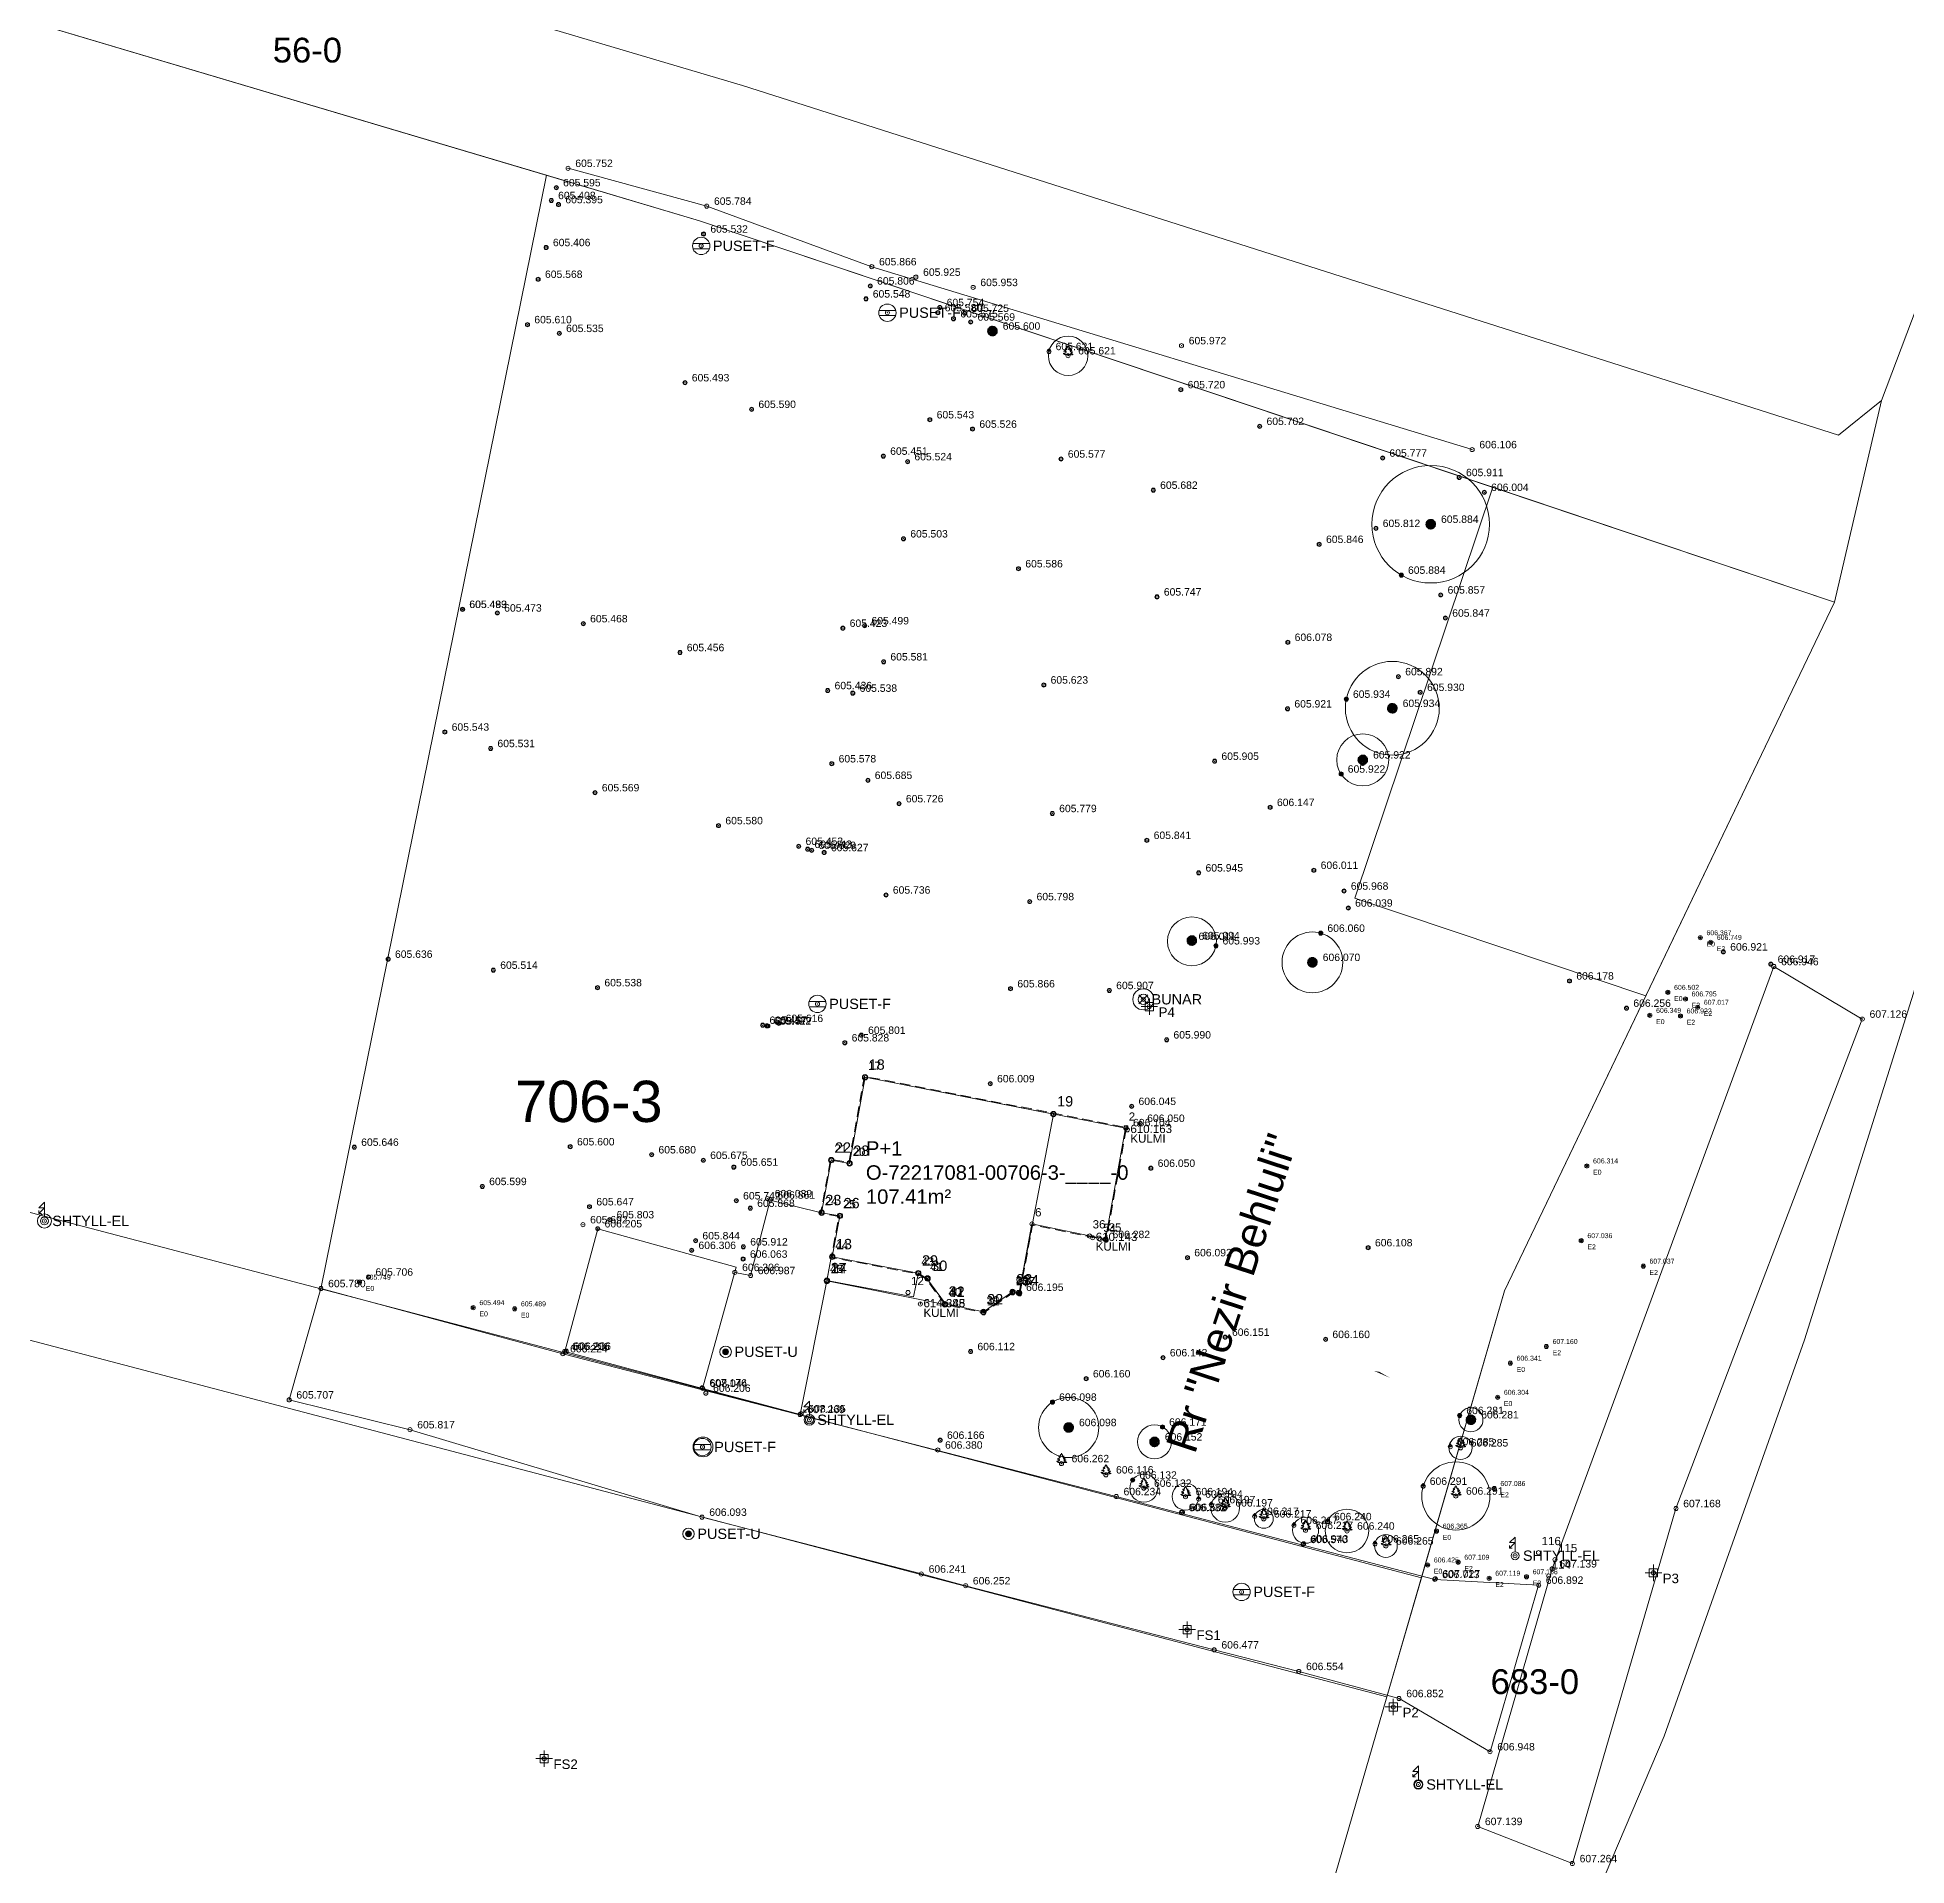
# Model space of a CAD drawing. Header units: metres. Extents: x 7508213 to 7508396, y 4696547 to 4696848.
# Drawn here: x 7508289.1 to 7508379.7, y 4696742.2 to 4696830.8 of the extents above; entities that cross this region are included whole.
import ezdxf

# ---------------------------------------------------------------- set-up
doc = ezdxf.new("R2010")
doc.units = ezdxf.units.M
doc.header["$PDMODE"] = 32
doc.header["$PDSIZE"] = 0.2
doc.linetypes.add('DASHED', pattern=[0.75, 0.5, -0.25])
for name, color, linetype, lineweight, true_color in [('asfalt', 7, 'Continuous', 0, 0x7b8778), ('asfalt pikat', 7, 'Continuous', 0, 0x7b8778), ('garazha', 7, 'Continuous', 0, 0x68589d), ('garazha pikat', 7, 'Continuous', 0, 0x68589d), ('muri pikat', 7, 'Continuous', 0, 0x874536), ('peme kurorat', 7, 'Continuous', 0, 0x6dc43b), ('pisha', 7, 'Continuous', 0, 0x004d00), ('pisha kurorat', 7, 'Continuous', 0, 0x80b14e), ('themel pikat', 7, 'Continuous', 0, 0x84395d)]:
    doc.layers.add(name, color=color, linetype=linetype, lineweight=lineweight, true_color=true_color)
for name, color, linetype, lineweight in [('Bunar', 5, 'Continuous', 0), ('E0 pikat', 4, 'Continuous', 0), ('E1 pikat', 10, 'Continuous', 0), ('emrat e rrugeve', 7, 'Continuous', 0), ('Etazha 0 terasa', 6, 'Continuous', 0), ('kati 0', 1, 'Continuous', 0), ('kati 0 pikat', 1, 'Continuous', 0), ('kati 0 pikat garb', 1, 'Continuous', 0), ('kati 1', 5, 'Continuous', 0), ('kati 1 pikat', 5, 'Continuous', 0), ('kati 1 terasat', 222, 'Continuous', 0), ('kati 1 terasat pikat', 222, 'Continuous', 0), ('kyqje ujselles', 5, 'Continuous', 0), ('Matjet', 210, 'Continuous', 0), ('Nr Parceles Baze', 7, 'Continuous', 0), ('Nr-Kojshi', 251, 'Continuous', 0), ('Parc-Kojshi', 251, 'Continuous', 0), ('Parc-Re', 7, 'Continuous', 0), ('peme', 3, 'Continuous', 0), ('Pikat kulm', 85, 'Continuous', 0), ('Puset fekali', 30, 'Continuous', 0), ('rrjet', 7, 'Continuous', 0), ('rruge', 31, 'Continuous', 0), ('rruge pikat', 31, 'Continuous', 0), ('Shtyll elektrike', 7, 'Continuous', 0)]:
    doc.layers.add(name, color=color, linetype=linetype, lineweight=lineweight)
doc.styles.get("Standard").update_dxf_attribs({"font": 'arial.ttf'})

msp = doc.modelspace()

# ---------------------------------------------------------------- texts
at = {"layer": 'emrat e rrugeve'}
msp.add_text('Rr "Nezir Behluli"', height=1.5, rotation=71.86642, dxfattribs=at).set_placement((7508345.193, 4696762.077))
at = {"layer": 'emrat e rrugeve', "insert": (7508329.258, 4696777.289), "char_height": 0.7, "width": 10.90477, "attachment_point": 1}
msp.add_mtext('P+1\\PO-72217081-00706-3-____-0\\P107.41m²', dxfattribs=at)
at = {"layer": 'Nr Parceles Baze'}
msp.add_text('706-3', height=2, dxfattribs=at).set_placement((7508312.259, 4696778.22))
at = {"layer": 'Nr-Kojshi'}
for s, p in [('56-0', (7508300.521, 4696829.568)), ('683-0', (7508359.523, 4696750.498))]:
    msp.add_text(s, height=1.2, dxfattribs=at).set_placement(p)

# ---------------------------------------------------------------- blocks, each defined once
blk = doc.blocks.new('*U814')
at = {"color": 0, "linetype": 'ByBlock', "lineweight": -2, "transparency": 16777216}
blk.add_line((0, 0), (0, 0), dxfattribs=at)
blk.add_lwpolyline([(-0.5, -0.5), (-0.5, 0.5), (0.5, 0.5), (0.5, -0.5)], close=True, dxfattribs=at)
blk.add_circle((0, 0), 0.5, dxfattribs=at)
blk = doc.blocks.new('*U815', base_point=(7508341.861, 4696777.95, 606.104))
at = {"layer": 'themel pikat', "linetype": 'ByBlock', "insert": (7508342.201, 4696778.19, 606.104), "char_height": 0.36, "attachment_point": 4}
blk.add_mtext('{\\C256;606.104}', dxfattribs=at)
blk = doc.blocks.new('*U816', base_point=(7508341.861, 4696777.95, 606.104))
at = {"layer": 'themel pikat', "linetype": 'ByBlock', "lineweight": -2}
blk.add_blockref('*U815', (7508341.861, 4696777.95, 606.104), dxfattribs=at)
blk = doc.blocks.new('*U817', base_point=(7508341.861, 4696777.95, 606.104))
at = {"layer": 'themel pikat', "linetype": 'ByBlock', "lineweight": -2, "xscale": 0.1799999964000001, "yscale": 0.1799999964000001, "zscale": 0.1799999964000001, "rotation": 8.537736462515939e-07}
blk.add_blockref('*U814', (7508341.861, 4696777.95, 606.104), dxfattribs=at)
at = {"layer": 'themel pikat', "linetype": 'ByBlock', "lineweight": -2}
blk.add_blockref('*U816', (7508341.861, 4696777.95, 606.104), dxfattribs=at)
blk = doc.blocks.new('*U58')
at = {"color": 0, "linetype": 'ByBlock', "lineweight": -2, "transparency": 16777216}
blk.add_line((0, 0), (0, 0), dxfattribs=at)
blk.add_circle((0, 0), 0.5, dxfattribs=at)
blk = doc.blocks.new('*U818', base_point=(7508341.84, 4696777.923, 606.713))
at = {"layer": 'kati 0 pikat', "linetype": 'ByBlock', "insert": (7508341.99, 4696778.284, 606.713), "char_height": 0.4, "attachment_point": 7}
blk.add_mtext('2', dxfattribs=at)
blk = doc.blocks.new('*U819', base_point=(7508341.84, 4696777.923, 606.713))
at = {"layer": 'kati 0 pikat', "linetype": 'ByBlock', "lineweight": -2}
blk.add_blockref('*U818', (7508341.84, 4696777.923, 606.713), dxfattribs=at)
blk = doc.blocks.new('*U820', base_point=(7508341.84, 4696777.923, 606.713))
at = {"layer": 'kati 0 pikat', "linetype": 'ByBlock', "lineweight": -2}
blk.add_blockref('*U819', (7508341.84, 4696777.923, 606.713), dxfattribs=at)
at = {"layer": 'kati 0 pikat', "linetype": 'ByBlock', "lineweight": -2, "xscale": 0.1999999960000001, "yscale": 0.1999999960000001, "zscale": 0.1999999960000001}
blk.add_blockref('*U58', (7508341.84, 4696777.923, 606.713), dxfattribs=at)
blk = doc.blocks.new('*U821', base_point=(7508340.867, 4696772.53, 606.282))
at = {"layer": 'themel pikat', "linetype": 'ByBlock', "insert": (7508341.207, 4696772.77, 606.282), "char_height": 0.36, "attachment_point": 4}
blk.add_mtext('{\\C256;606.282}', dxfattribs=at)
blk = doc.blocks.new('*U822', base_point=(7508340.867, 4696772.53, 606.282))
at = {"layer": 'themel pikat', "linetype": 'ByBlock', "lineweight": -2}
blk.add_blockref('*U821', (7508340.867, 4696772.53, 606.282), dxfattribs=at)
blk = doc.blocks.new('*U823', base_point=(7508340.867, 4696772.53, 606.282))
at = {"layer": 'themel pikat', "linetype": 'ByBlock', "lineweight": -2, "xscale": 0.1799999964000001, "yscale": 0.1799999964000001, "zscale": 0.1799999964000001, "rotation": 8.537736462515939e-07}
blk.add_blockref('*U814', (7508340.867, 4696772.53, 606.282), dxfattribs=at)
at = {"layer": 'themel pikat', "linetype": 'ByBlock', "lineweight": -2}
blk.add_blockref('*U822', (7508340.867, 4696772.53, 606.282), dxfattribs=at)
blk = doc.blocks.new('*U824', base_point=(7508340.897, 4696772.496, 606.713))
at = {"layer": 'kati 0 pikat', "linetype": 'ByBlock', "insert": (7508341.047, 4696772.856, 606.713), "char_height": 0.4, "attachment_point": 7}
blk.add_mtext('4', dxfattribs=at)
blk = doc.blocks.new('*U825', base_point=(7508340.897, 4696772.496, 606.713))
at = {"layer": 'kati 0 pikat', "linetype": 'ByBlock', "lineweight": -2}
blk.add_blockref('*U824', (7508340.897, 4696772.496, 606.713), dxfattribs=at)
blk = doc.blocks.new('*U826', base_point=(7508340.897, 4696772.496, 606.713))
at = {"layer": 'kati 0 pikat', "linetype": 'ByBlock', "lineweight": -2}
blk.add_blockref('*U825', (7508340.897, 4696772.496, 606.713), dxfattribs=at)
at = {"layer": 'kati 0 pikat', "linetype": 'ByBlock', "lineweight": -2, "xscale": 0.1999999960000001, "yscale": 0.1999999960000001, "zscale": 0.1999999960000001}
blk.add_blockref('*U58', (7508340.897, 4696772.496, 606.713), dxfattribs=at)
blk = doc.blocks.new('*U827', base_point=(7508340.613, 4696772.531, 606.713))
at = {"layer": 'kati 0 pikat', "linetype": 'ByBlock', "insert": (7508340.763, 4696772.891, 606.713), "char_height": 0.4, "attachment_point": 7}
blk.add_mtext('5', dxfattribs=at)
blk = doc.blocks.new('*U828', base_point=(7508340.613, 4696772.531, 606.713))
at = {"layer": 'kati 0 pikat', "linetype": 'ByBlock', "lineweight": -2}
blk.add_blockref('*U827', (7508340.613, 4696772.531, 606.713), dxfattribs=at)
blk = doc.blocks.new('*U829', base_point=(7508340.613, 4696772.531, 606.713))
at = {"layer": 'kati 0 pikat', "linetype": 'ByBlock', "lineweight": -2}
blk.add_blockref('*U828', (7508340.613, 4696772.531, 606.713), dxfattribs=at)
at = {"layer": 'kati 0 pikat', "linetype": 'ByBlock', "lineweight": -2, "xscale": 0.1999999960000001, "yscale": 0.1999999960000001, "zscale": 0.1999999960000001}
blk.add_blockref('*U58', (7508340.613, 4696772.531, 606.713), dxfattribs=at)
blk = doc.blocks.new('*U830', base_point=(7508337.302, 4696773.278, 606.713))
at = {"layer": 'kati 0 pikat', "linetype": 'ByBlock', "insert": (7508337.452, 4696773.639, 606.713), "char_height": 0.4, "attachment_point": 7}
blk.add_mtext('6', dxfattribs=at)
blk = doc.blocks.new('*U831', base_point=(7508337.302, 4696773.278, 606.713))
at = {"layer": 'kati 0 pikat', "linetype": 'ByBlock', "lineweight": -2}
blk.add_blockref('*U830', (7508337.302, 4696773.278, 606.713), dxfattribs=at)
blk = doc.blocks.new('*U832', base_point=(7508337.302, 4696773.278, 606.713))
at = {"layer": 'kati 0 pikat', "linetype": 'ByBlock', "lineweight": -2}
blk.add_blockref('*U831', (7508337.302, 4696773.278, 606.713), dxfattribs=at)
at = {"layer": 'kati 0 pikat', "linetype": 'ByBlock', "lineweight": -2, "xscale": 0.1999999960000001, "yscale": 0.1999999960000001, "zscale": 0.1999999960000001}
blk.add_blockref('*U58', (7508337.302, 4696773.278, 606.713), dxfattribs=at)
blk = doc.blocks.new('*U833', base_point=(7508336.71, 4696769.893, 606.713))
at = {"layer": 'kati 0 pikat', "linetype": 'ByBlock', "insert": (7508336.86, 4696770.253, 606.713), "char_height": 0.4, "attachment_point": 7}
blk.add_mtext('7', dxfattribs=at)
blk = doc.blocks.new('*U834', base_point=(7508336.71, 4696769.893, 606.713))
at = {"layer": 'kati 0 pikat', "linetype": 'ByBlock', "lineweight": -2}
blk.add_blockref('*U833', (7508336.71, 4696769.893, 606.713), dxfattribs=at)
blk = doc.blocks.new('*U835', base_point=(7508336.71, 4696769.893, 606.713))
at = {"layer": 'kati 0 pikat', "linetype": 'ByBlock', "lineweight": -2}
blk.add_blockref('*U834', (7508336.71, 4696769.893, 606.713), dxfattribs=at)
at = {"layer": 'kati 0 pikat', "linetype": 'ByBlock', "lineweight": -2, "xscale": 0.1999999960000001, "yscale": 0.1999999960000001, "zscale": 0.1999999960000001}
blk.add_blockref('*U58', (7508336.71, 4696769.893, 606.713), dxfattribs=at)
blk = doc.blocks.new('*U836', base_point=(7508336.675, 4696769.97, 606.195))
at = {"layer": 'themel pikat', "linetype": 'ByBlock', "insert": (7508337.015, 4696770.21, 606.195), "char_height": 0.36, "attachment_point": 4}
blk.add_mtext('{\\C256;606.195}', dxfattribs=at)
blk = doc.blocks.new('*U837', base_point=(7508336.675, 4696769.97, 606.195))
at = {"layer": 'themel pikat', "linetype": 'ByBlock', "lineweight": -2}
blk.add_blockref('*U836', (7508336.675, 4696769.97, 606.195), dxfattribs=at)
blk = doc.blocks.new('*U838', base_point=(7508336.675, 4696769.97, 606.195))
at = {"layer": 'themel pikat', "linetype": 'ByBlock', "lineweight": -2, "xscale": 0.1799999964000001, "yscale": 0.1799999964000001, "zscale": 0.1799999964000001, "rotation": 8.537736462515939e-07}
blk.add_blockref('*U814', (7508336.675, 4696769.97, 606.195), dxfattribs=at)
at = {"layer": 'themel pikat', "linetype": 'ByBlock', "lineweight": -2}
blk.add_blockref('*U837', (7508336.675, 4696769.97, 606.195), dxfattribs=at)
blk = doc.blocks.new('*U839', base_point=(7508336.372, 4696769.94, 606.713))
at = {"layer": 'kati 0 pikat', "linetype": 'ByBlock', "insert": (7508336.522, 4696770.3, 606.713), "char_height": 0.4, "attachment_point": 7}
blk.add_mtext('9', dxfattribs=at)
blk = doc.blocks.new('*U840', base_point=(7508336.372, 4696769.94, 606.713))
at = {"layer": 'kati 0 pikat', "linetype": 'ByBlock', "lineweight": -2}
blk.add_blockref('*U839', (7508336.372, 4696769.94, 606.713), dxfattribs=at)
blk = doc.blocks.new('*U841', base_point=(7508336.372, 4696769.94, 606.713))
at = {"layer": 'kati 0 pikat', "linetype": 'ByBlock', "lineweight": -2}
blk.add_blockref('*U840', (7508336.372, 4696769.94, 606.713), dxfattribs=at)
at = {"layer": 'kati 0 pikat', "linetype": 'ByBlock', "lineweight": -2, "xscale": 0.1999999960000001, "yscale": 0.1999999960000001, "zscale": 0.1999999960000001}
blk.add_blockref('*U58', (7508336.372, 4696769.94, 606.713), dxfattribs=at)
blk = doc.blocks.new('*U842', base_point=(7508336.372, 4696769.94, 606.713))
at = {"layer": 'kati 0 pikat', "linetype": 'ByBlock', "insert": (7508336.522, 4696770.3, 606.713), "char_height": 0.4, "attachment_point": 7}
blk.add_mtext('10', dxfattribs=at)
blk = doc.blocks.new('*U843', base_point=(7508336.372, 4696769.94, 606.713))
at = {"layer": 'kati 0 pikat', "linetype": 'ByBlock', "lineweight": -2}
blk.add_blockref('*U842', (7508336.372, 4696769.94, 606.713), dxfattribs=at)
blk = doc.blocks.new('*U844', base_point=(7508336.372, 4696769.94, 606.713))
at = {"layer": 'kati 0 pikat', "linetype": 'ByBlock', "lineweight": -2}
blk.add_blockref('*U843', (7508336.372, 4696769.94, 606.713), dxfattribs=at)
at = {"layer": 'kati 0 pikat', "linetype": 'ByBlock', "lineweight": -2, "xscale": 0.1999999960000001, "yscale": 0.1999999960000001, "zscale": 0.1999999960000001}
blk.add_blockref('*U58', (7508336.372, 4696769.94, 606.713), dxfattribs=at)
blk = doc.blocks.new('*U845', base_point=(7508334.959, 4696768.972, 606.713))
at = {"layer": 'kati 0 pikat', "linetype": 'ByBlock', "insert": (7508335.109, 4696769.332, 606.713), "char_height": 0.4, "attachment_point": 7}
blk.add_mtext('11', dxfattribs=at)
blk = doc.blocks.new('*U846', base_point=(7508334.959, 4696768.972, 606.713))
at = {"layer": 'kati 0 pikat', "linetype": 'ByBlock', "lineweight": -2}
blk.add_blockref('*U845', (7508334.959, 4696768.972, 606.713), dxfattribs=at)
blk = doc.blocks.new('*U847', base_point=(7508334.959, 4696768.972, 606.713))
at = {"layer": 'kati 0 pikat', "linetype": 'ByBlock', "lineweight": -2}
blk.add_blockref('*U846', (7508334.959, 4696768.972, 606.713), dxfattribs=at)
at = {"layer": 'kati 0 pikat', "linetype": 'ByBlock', "lineweight": -2, "xscale": 0.1999999960000001, "yscale": 0.1999999960000001, "zscale": 0.1999999960000001}
blk.add_blockref('*U58', (7508334.959, 4696768.972, 606.713), dxfattribs=at)
blk = doc.blocks.new('*U848', base_point=(7508331.294, 4696769.956, 606.713))
at = {"layer": 'kati 0 pikat', "linetype": 'ByBlock', "insert": (7508331.444, 4696770.316, 606.713), "char_height": 0.4, "attachment_point": 7}
blk.add_mtext('12', dxfattribs=at)
blk = doc.blocks.new('*U849', base_point=(7508331.294, 4696769.956, 606.713))
at = {"layer": 'kati 0 pikat', "linetype": 'ByBlock', "lineweight": -2}
blk.add_blockref('*U848', (7508331.294, 4696769.956, 606.713), dxfattribs=at)
blk = doc.blocks.new('*U850', base_point=(7508331.294, 4696769.956, 606.713))
at = {"layer": 'kati 0 pikat', "linetype": 'ByBlock', "lineweight": -2}
blk.add_blockref('*U849', (7508331.294, 4696769.956, 606.713), dxfattribs=at)
at = {"layer": 'kati 0 pikat', "linetype": 'ByBlock', "lineweight": -2, "xscale": 0.1999999960000001, "yscale": 0.1999999960000001, "zscale": 0.1999999960000001}
blk.add_blockref('*U58', (7508331.294, 4696769.956, 606.713), dxfattribs=at)
blk = doc.blocks.new('*U851', base_point=(7508327.626, 4696771.688, 609.583))
at = {"layer": 'kati 1 pikat', "linetype": 'ByBlock', "insert": (7508327.806, 4696772.048, 609.583), "char_height": 0.5, "attachment_point": 7}
blk.add_mtext('13', dxfattribs=at)
blk = doc.blocks.new('*U852', base_point=(7508327.626, 4696771.688, 609.583))
at = {"layer": 'kati 1 pikat', "linetype": 'ByBlock', "lineweight": -2}
blk.add_blockref('*U851', (7508327.626, 4696771.688, 609.583), dxfattribs=at)
blk = doc.blocks.new('*U853', base_point=(7508327.626, 4696771.688, 609.583))
at = {"layer": 'kati 1 pikat', "linetype": 'ByBlock', "lineweight": -2}
blk.add_blockref('*U852', (7508327.626, 4696771.688, 609.583), dxfattribs=at)
at = {"layer": 'kati 1 pikat', "linetype": 'ByBlock', "lineweight": -2, "xscale": 0.2599999948000001, "yscale": 0.2599999948000001, "zscale": 0.2599999948000001}
blk.add_blockref('*U58', (7508327.626, 4696771.688, 609.583), dxfattribs=at)
blk = doc.blocks.new('*U854', base_point=(7508327.367, 4696770.521, 609.583))
at = {"layer": 'kati 1 terasat pikat', "linetype": 'ByBlock', "insert": (7508327.547, 4696770.881, 609.583), "char_height": 0.5, "attachment_point": 7}
blk.add_mtext('14', dxfattribs=at)
blk = doc.blocks.new('*U855', base_point=(7508327.367, 4696770.521, 609.583))
at = {"layer": 'kati 1 terasat pikat', "linetype": 'ByBlock', "lineweight": -2}
blk.add_blockref('*U854', (7508327.367, 4696770.521, 609.583), dxfattribs=at)
blk = doc.blocks.new('*U856', base_point=(7508327.367, 4696770.521, 609.583))
at = {"layer": 'kati 1 terasat pikat', "linetype": 'ByBlock', "lineweight": -2}
blk.add_blockref('*U855', (7508327.367, 4696770.521, 609.583), dxfattribs=at)
at = {"layer": 'kati 1 terasat pikat', "linetype": 'ByBlock', "lineweight": -2, "xscale": 0.2599999948000001, "yscale": 0.2599999948000001, "zscale": 0.2599999948000001}
blk.add_blockref('*U58', (7508327.367, 4696770.521, 609.583), dxfattribs=at)
blk = doc.blocks.new('*U92')
at = {"color": 0, "linetype": 'ByBlock', "lineweight": -2, "transparency": 16777216}
blk.add_line((0, 0), (0, 0.5), dxfattribs=at)
blk.add_circle((0, 0), 0.5, dxfattribs=at)
blk = doc.blocks.new('*U857', base_point=(7508331.896, 4696769.398, 614.388))
at = {"layer": 'Pikat kulm', "linetype": 'ByBlock', "char_height": 0.4}
for s, insert, attachment_point in [('{\\fArial|b0|i0|c0|p34;\\C30;614.388}', (7508332.046, 4696769.438, 614.388), 4), ('{\\fArial|b0|i0|c0|p34;\\C55;\\c5411237;KULMI}', (7508332.046, 4696769.174, 614.388), 1)]:
    blk.add_mtext(s, dxfattribs=dict(at, insert=insert, attachment_point=attachment_point))
blk = doc.blocks.new('*U858', base_point=(7508331.896, 4696769.398, 614.388))
at = {"color": 97, "linetype": 'ByBlock', "lineweight": -2}
blk.add_blockref('*U857', (7508331.896, 4696769.398, 614.388), dxfattribs=at)
blk = doc.blocks.new('*U859', base_point=(7508331.896, 4696769.398, 614.388))
at = {"color": 97, "linetype": 'ByBlock', "lineweight": -2}
blk.add_blockref('*U858', (7508331.896, 4696769.398, 614.388), dxfattribs=at)
at = {"color": 97, "linetype": 'ByBlock', "lineweight": -2, "xscale": 0.1999999960000001, "yscale": 0.1999999960000001, "zscale": 0.1999999960000001}
blk.add_blockref('*U92', (7508331.896, 4696769.398, 614.388), dxfattribs=at)
blk = doc.blocks.new('*U860', base_point=(7508341.921, 4696777.843, 610.163))
at = {"layer": 'Pikat kulm', "linetype": 'ByBlock', "char_height": 0.4}
for s, insert, attachment_point in [('{\\fArial|b0|i0|c0|p34;\\C30;610.163}', (7508342.071, 4696777.883, 610.163), 4), ('{\\fArial|b0|i0|c0|p34;\\C55;\\c5411237;KULMI}', (7508342.071, 4696777.619, 610.163), 1)]:
    blk.add_mtext(s, dxfattribs=dict(at, insert=insert, attachment_point=attachment_point))
blk = doc.blocks.new('*U861', base_point=(7508341.921, 4696777.843, 610.163))
at = {"color": 97, "linetype": 'ByBlock', "lineweight": -2}
blk.add_blockref('*U860', (7508341.921, 4696777.843, 610.163), dxfattribs=at)
blk = doc.blocks.new('*U862', base_point=(7508341.921, 4696777.843, 610.163))
at = {"color": 97, "linetype": 'ByBlock', "lineweight": -2, "xscale": 0.1999999960000001, "yscale": 0.1999999960000001, "zscale": 0.1999999960000001}
blk.add_blockref('*U92', (7508341.921, 4696777.843, 610.163), dxfattribs=at)
at = {"color": 97, "linetype": 'ByBlock', "lineweight": -2}
blk.add_blockref('*U861', (7508341.921, 4696777.843, 610.163), dxfattribs=at)
blk = doc.blocks.new('*U863', base_point=(7508329.215, 4696780.387, 606.713))
at = {"layer": 'kati 0 pikat', "linetype": 'ByBlock', "insert": (7508329.365, 4696780.747, 606.713), "char_height": 0.4, "attachment_point": 7}
blk.add_mtext('17', dxfattribs=at)
blk = doc.blocks.new('*U864', base_point=(7508329.215, 4696780.387, 606.713))
at = {"layer": 'kati 0 pikat', "linetype": 'ByBlock', "lineweight": -2}
blk.add_blockref('*U863', (7508329.215, 4696780.387, 606.713), dxfattribs=at)
blk = doc.blocks.new('*U865', base_point=(7508329.215, 4696780.387, 606.713))
at = {"layer": 'kati 0 pikat', "linetype": 'ByBlock', "lineweight": -2, "xscale": 0.1999999960000001, "yscale": 0.1999999960000001, "zscale": 0.1999999960000001}
blk.add_blockref('*U58', (7508329.215, 4696780.387, 606.713), dxfattribs=at)
at = {"layer": 'kati 0 pikat', "linetype": 'ByBlock', "lineweight": -2}
blk.add_blockref('*U864', (7508329.215, 4696780.387, 606.713), dxfattribs=at)
blk = doc.blocks.new('*U866', base_point=(7508329.215, 4696780.387, 609.583))
at = {"layer": 'kati 1 pikat', "linetype": 'ByBlock', "insert": (7508329.395, 4696780.747, 609.583), "char_height": 0.5, "attachment_point": 7}
blk.add_mtext('18', dxfattribs=at)
blk = doc.blocks.new('*U867', base_point=(7508329.215, 4696780.387, 609.583))
at = {"layer": 'kati 1 pikat', "linetype": 'ByBlock', "lineweight": -2}
blk.add_blockref('*U866', (7508329.215, 4696780.387, 609.583), dxfattribs=at)
blk = doc.blocks.new('*U868', base_point=(7508329.215, 4696780.387, 609.583))
at = {"layer": 'kati 1 pikat', "linetype": 'ByBlock', "lineweight": -2, "xscale": 0.2599999948000001, "yscale": 0.2599999948000001, "zscale": 0.2599999948000001}
blk.add_blockref('*U58', (7508329.215, 4696780.387, 609.583), dxfattribs=at)
at = {"layer": 'kati 1 pikat', "linetype": 'ByBlock', "lineweight": -2}
blk.add_blockref('*U867', (7508329.215, 4696780.387, 609.583), dxfattribs=at)
blk = doc.blocks.new('*U869', base_point=(7508338.342, 4696778.606, 609.583))
at = {"layer": 'kati 1 pikat', "linetype": 'ByBlock', "insert": (7508338.522, 4696778.966, 609.583), "char_height": 0.5, "attachment_point": 7}
blk.add_mtext('19', dxfattribs=at)
blk = doc.blocks.new('*U870', base_point=(7508338.342, 4696778.606, 609.583))
at = {"layer": 'kati 1 pikat', "linetype": 'ByBlock', "lineweight": -2}
blk.add_blockref('*U869', (7508338.342, 4696778.606, 609.583), dxfattribs=at)
blk = doc.blocks.new('*U871', base_point=(7508338.342, 4696778.606, 609.583))
at = {"layer": 'kati 1 pikat', "linetype": 'ByBlock', "lineweight": -2}
blk.add_blockref('*U870', (7508338.342, 4696778.606, 609.583), dxfattribs=at)
at = {"layer": 'kati 1 pikat', "linetype": 'ByBlock', "lineweight": -2, "xscale": 0.2599999948000001, "yscale": 0.2599999948000001, "zscale": 0.2599999948000001}
blk.add_blockref('*U58', (7508338.342, 4696778.606, 609.583), dxfattribs=at)
blk = doc.blocks.new('*U872', base_point=(7508328.464, 4696776.213, 606.713))
at = {"layer": 'kati 0 pikat', "linetype": 'ByBlock', "insert": (7508328.614, 4696776.574, 606.713), "char_height": 0.4, "attachment_point": 7}
blk.add_mtext('20', dxfattribs=at)
blk = doc.blocks.new('*U873', base_point=(7508328.464, 4696776.213, 606.713))
at = {"layer": 'kati 0 pikat', "linetype": 'ByBlock', "lineweight": -2}
blk.add_blockref('*U872', (7508328.464, 4696776.213, 606.713), dxfattribs=at)
blk = doc.blocks.new('*U874', base_point=(7508328.464, 4696776.213, 606.713))
at = {"layer": 'kati 0 pikat', "linetype": 'ByBlock', "lineweight": -2}
blk.add_blockref('*U873', (7508328.464, 4696776.213, 606.713), dxfattribs=at)
at = {"layer": 'kati 0 pikat', "linetype": 'ByBlock', "lineweight": -2, "xscale": 0.1999999960000001, "yscale": 0.1999999960000001, "zscale": 0.1999999960000001}
blk.add_blockref('*U58', (7508328.464, 4696776.213, 606.713), dxfattribs=at)
blk = doc.blocks.new('*U875', base_point=(7508327.58, 4696776.373, 606.713))
at = {"layer": 'kati 0 pikat', "linetype": 'ByBlock', "insert": (7508327.73, 4696776.733, 606.713), "char_height": 0.4, "attachment_point": 7}
blk.add_mtext('21', dxfattribs=at)
blk = doc.blocks.new('*U876', base_point=(7508327.58, 4696776.373, 606.713))
at = {"layer": 'kati 0 pikat', "linetype": 'ByBlock', "lineweight": -2}
blk.add_blockref('*U875', (7508327.58, 4696776.373, 606.713), dxfattribs=at)
blk = doc.blocks.new('*U877', base_point=(7508327.58, 4696776.373, 606.713))
at = {"layer": 'kati 0 pikat', "linetype": 'ByBlock', "lineweight": -2}
blk.add_blockref('*U876', (7508327.58, 4696776.373, 606.713), dxfattribs=at)
at = {"layer": 'kati 0 pikat', "linetype": 'ByBlock', "lineweight": -2, "xscale": 0.1999999960000001, "yscale": 0.1999999960000001, "zscale": 0.1999999960000001}
blk.add_blockref('*U58', (7508327.58, 4696776.373, 606.713), dxfattribs=at)
blk = doc.blocks.new('*U878', base_point=(7508327.58, 4696776.373, 609.583))
at = {"layer": 'kati 1 pikat', "linetype": 'ByBlock', "insert": (7508327.76, 4696776.733, 609.583), "char_height": 0.5, "attachment_point": 7}
blk.add_mtext('22', dxfattribs=at)
blk = doc.blocks.new('*U879', base_point=(7508327.58, 4696776.373, 609.583))
at = {"layer": 'kati 1 pikat', "linetype": 'ByBlock', "lineweight": -2}
blk.add_blockref('*U878', (7508327.58, 4696776.373, 609.583), dxfattribs=at)
blk = doc.blocks.new('*U880', base_point=(7508327.58, 4696776.373, 609.583))
at = {"layer": 'kati 1 pikat', "linetype": 'ByBlock', "lineweight": -2}
blk.add_blockref('*U879', (7508327.58, 4696776.373, 609.583), dxfattribs=at)
at = {"layer": 'kati 1 pikat', "linetype": 'ByBlock', "lineweight": -2, "xscale": 0.2599999948000001, "yscale": 0.2599999948000001, "zscale": 0.2599999948000001}
blk.add_blockref('*U58', (7508327.58, 4696776.373, 609.583), dxfattribs=at)
blk = doc.blocks.new('*U881', base_point=(7508327.112, 4696773.824, 609.583))
at = {"layer": 'kati 1 pikat', "linetype": 'ByBlock', "insert": (7508327.292, 4696774.184, 609.583), "char_height": 0.5, "attachment_point": 7}
blk.add_mtext('23', dxfattribs=at)
blk = doc.blocks.new('*U882', base_point=(7508327.112, 4696773.824, 609.583))
at = {"layer": 'kati 1 pikat', "linetype": 'ByBlock', "lineweight": -2}
blk.add_blockref('*U881', (7508327.112, 4696773.824, 609.583), dxfattribs=at)
blk = doc.blocks.new('*U883', base_point=(7508327.112, 4696773.824, 609.583))
at = {"layer": 'kati 1 pikat', "linetype": 'ByBlock', "lineweight": -2}
blk.add_blockref('*U882', (7508327.112, 4696773.824, 609.583), dxfattribs=at)
at = {"layer": 'kati 1 pikat', "linetype": 'ByBlock', "lineweight": -2, "xscale": 0.2599999948000001, "yscale": 0.2599999948000001, "zscale": 0.2599999948000001}
blk.add_blockref('*U58', (7508327.112, 4696773.824, 609.583), dxfattribs=at)
blk = doc.blocks.new('*U884', base_point=(7508327.112, 4696773.824, 606.713))
at = {"layer": 'kati 0 pikat', "linetype": 'ByBlock', "insert": (7508327.262, 4696774.184, 606.713), "char_height": 0.4, "attachment_point": 7}
blk.add_mtext('24', dxfattribs=at)
blk = doc.blocks.new('*U885', base_point=(7508327.112, 4696773.824, 606.713))
at = {"layer": 'kati 0 pikat', "linetype": 'ByBlock', "lineweight": -2}
blk.add_blockref('*U884', (7508327.112, 4696773.824, 606.713), dxfattribs=at)
blk = doc.blocks.new('*U886', base_point=(7508327.112, 4696773.824, 606.713))
at = {"layer": 'kati 0 pikat', "linetype": 'ByBlock', "lineweight": -2}
blk.add_blockref('*U885', (7508327.112, 4696773.824, 606.713), dxfattribs=at)
at = {"layer": 'kati 0 pikat', "linetype": 'ByBlock', "lineweight": -2, "xscale": 0.1999999960000001, "yscale": 0.1999999960000001, "zscale": 0.1999999960000001}
blk.add_blockref('*U58', (7508327.112, 4696773.824, 606.713), dxfattribs=at)
blk = doc.blocks.new('*U887', base_point=(7508327.996, 4696773.674, 606.713))
at = {"layer": 'kati 0 pikat', "linetype": 'ByBlock', "insert": (7508328.146, 4696774.034, 606.713), "char_height": 0.4, "attachment_point": 7}
blk.add_mtext('25', dxfattribs=at)
blk = doc.blocks.new('*U888', base_point=(7508327.996, 4696773.674, 606.713))
at = {"layer": 'kati 0 pikat', "linetype": 'ByBlock', "lineweight": -2}
blk.add_blockref('*U887', (7508327.996, 4696773.674, 606.713), dxfattribs=at)
blk = doc.blocks.new('*U889', base_point=(7508327.996, 4696773.674, 606.713))
at = {"layer": 'kati 0 pikat', "linetype": 'ByBlock', "lineweight": -2}
blk.add_blockref('*U888', (7508327.996, 4696773.674, 606.713), dxfattribs=at)
at = {"layer": 'kati 0 pikat', "linetype": 'ByBlock', "lineweight": -2, "xscale": 0.1999999960000001, "yscale": 0.1999999960000001, "zscale": 0.1999999960000001}
blk.add_blockref('*U58', (7508327.996, 4696773.674, 606.713), dxfattribs=at)
blk = doc.blocks.new('*U890', base_point=(7508327.996, 4696773.674, 609.583))
at = {"layer": 'kati 1 pikat', "linetype": 'ByBlock', "insert": (7508328.176, 4696774.034, 609.583), "char_height": 0.5, "attachment_point": 7}
blk.add_mtext('26', dxfattribs=at)
blk = doc.blocks.new('*U891', base_point=(7508327.996, 4696773.674, 609.583))
at = {"layer": 'kati 1 pikat', "linetype": 'ByBlock', "lineweight": -2}
blk.add_blockref('*U890', (7508327.996, 4696773.674, 609.583), dxfattribs=at)
blk = doc.blocks.new('*U892', base_point=(7508327.996, 4696773.674, 609.583))
at = {"layer": 'kati 1 pikat', "linetype": 'ByBlock', "lineweight": -2}
blk.add_blockref('*U891', (7508327.996, 4696773.674, 609.583), dxfattribs=at)
at = {"layer": 'kati 1 pikat', "linetype": 'ByBlock', "lineweight": -2, "xscale": 0.2599999948000001, "yscale": 0.2599999948000001, "zscale": 0.2599999948000001}
blk.add_blockref('*U58', (7508327.996, 4696773.674, 609.583), dxfattribs=at)
blk = doc.blocks.new('*U893', base_point=(7508327.37, 4696770.534, 609.583))
at = {"layer": 'kati 1 terasat pikat', "linetype": 'ByBlock', "insert": (7508327.55, 4696770.894, 609.583), "char_height": 0.5, "attachment_point": 7}
blk.add_mtext('27', dxfattribs=at)
blk = doc.blocks.new('*U894', base_point=(7508327.37, 4696770.534, 609.583))
at = {"layer": 'kati 1 terasat pikat', "linetype": 'ByBlock', "lineweight": -2}
blk.add_blockref('*U893', (7508327.37, 4696770.534, 609.583), dxfattribs=at)
blk = doc.blocks.new('*U895', base_point=(7508327.37, 4696770.534, 609.583))
at = {"layer": 'kati 1 terasat pikat', "linetype": 'ByBlock', "lineweight": -2}
blk.add_blockref('*U894', (7508327.37, 4696770.534, 609.583), dxfattribs=at)
at = {"layer": 'kati 1 terasat pikat', "linetype": 'ByBlock', "lineweight": -2, "xscale": 0.2599999948000001, "yscale": 0.2599999948000001, "zscale": 0.2599999948000001}
blk.add_blockref('*U58', (7508327.37, 4696770.534, 609.583), dxfattribs=at)
blk = doc.blocks.new('*U896', base_point=(7508328.464, 4696776.213, 609.583))
at = {"layer": 'kati 1 pikat', "linetype": 'ByBlock', "insert": (7508328.644, 4696776.574, 609.583), "char_height": 0.5, "attachment_point": 7}
blk.add_mtext('28', dxfattribs=at)
blk = doc.blocks.new('*U897', base_point=(7508328.464, 4696776.213, 609.583))
at = {"layer": 'kati 1 pikat', "linetype": 'ByBlock', "lineweight": -2}
blk.add_blockref('*U896', (7508328.464, 4696776.213, 609.583), dxfattribs=at)
blk = doc.blocks.new('*U898', base_point=(7508328.464, 4696776.213, 609.583))
at = {"layer": 'kati 1 pikat', "linetype": 'ByBlock', "lineweight": -2}
blk.add_blockref('*U897', (7508328.464, 4696776.213, 609.583), dxfattribs=at)
at = {"layer": 'kati 1 pikat', "linetype": 'ByBlock', "lineweight": -2, "xscale": 0.2599999948000001, "yscale": 0.2599999948000001, "zscale": 0.2599999948000001}
blk.add_blockref('*U58', (7508328.464, 4696776.213, 609.583), dxfattribs=at)
blk = doc.blocks.new('*U899', base_point=(7508331.794, 4696770.895, 609.583))
at = {"layer": 'kati 1 pikat', "linetype": 'ByBlock', "insert": (7508331.974, 4696771.255, 609.583), "char_height": 0.5, "attachment_point": 7}
blk.add_mtext('29', dxfattribs=at)
blk = doc.blocks.new('*U900', base_point=(7508331.794, 4696770.895, 609.583))
at = {"layer": 'kati 1 pikat', "linetype": 'ByBlock', "lineweight": -2}
blk.add_blockref('*U899', (7508331.794, 4696770.895, 609.583), dxfattribs=at)
blk = doc.blocks.new('*U901', base_point=(7508331.794, 4696770.895, 609.583))
at = {"layer": 'kati 1 pikat', "linetype": 'ByBlock', "lineweight": -2}
blk.add_blockref('*U900', (7508331.794, 4696770.895, 609.583), dxfattribs=at)
at = {"layer": 'kati 1 pikat', "linetype": 'ByBlock', "lineweight": -2, "xscale": 0.2599999948000001, "yscale": 0.2599999948000001, "zscale": 0.2599999948000001}
blk.add_blockref('*U58', (7508331.794, 4696770.895, 609.583), dxfattribs=at)
blk = doc.blocks.new('*U902', base_point=(7508332.243, 4696770.638, 609.583))
at = {"layer": 'kati 1 pikat', "linetype": 'ByBlock', "insert": (7508332.423, 4696770.998, 609.583), "char_height": 0.5, "attachment_point": 7}
blk.add_mtext('30', dxfattribs=at)
blk = doc.blocks.new('*U903', base_point=(7508332.243, 4696770.638, 609.583))
at = {"layer": 'kati 1 pikat', "linetype": 'ByBlock', "lineweight": -2}
blk.add_blockref('*U902', (7508332.243, 4696770.638, 609.583), dxfattribs=at)
blk = doc.blocks.new('*U904', base_point=(7508332.243, 4696770.638, 609.583))
at = {"layer": 'kati 1 pikat', "linetype": 'ByBlock', "lineweight": -2}
blk.add_blockref('*U903', (7508332.243, 4696770.638, 609.583), dxfattribs=at)
at = {"layer": 'kati 1 pikat', "linetype": 'ByBlock', "lineweight": -2, "xscale": 0.2599999948000001, "yscale": 0.2599999948000001, "zscale": 0.2599999948000001}
blk.add_blockref('*U58', (7508332.243, 4696770.638, 609.583), dxfattribs=at)
blk = doc.blocks.new('*U905', base_point=(7508333.089, 4696769.39, 609.583))
at = {"layer": 'kati 1 pikat', "linetype": 'ByBlock', "insert": (7508333.269, 4696769.75, 609.583), "char_height": 0.5, "attachment_point": 7}
blk.add_mtext('31', dxfattribs=at)
blk = doc.blocks.new('*U906', base_point=(7508333.089, 4696769.39, 609.583))
at = {"layer": 'kati 1 pikat', "linetype": 'ByBlock', "lineweight": -2}
blk.add_blockref('*U905', (7508333.089, 4696769.39, 609.583), dxfattribs=at)
blk = doc.blocks.new('*U907', base_point=(7508333.089, 4696769.39, 609.583))
at = {"layer": 'kati 1 pikat', "linetype": 'ByBlock', "lineweight": -2, "xscale": 0.2599999948000001, "yscale": 0.2599999948000001, "zscale": 0.2599999948000001}
blk.add_blockref('*U58', (7508333.089, 4696769.39, 609.583), dxfattribs=at)
at = {"layer": 'kati 1 pikat', "linetype": 'ByBlock', "lineweight": -2}
blk.add_blockref('*U906', (7508333.089, 4696769.39, 609.583), dxfattribs=at)
blk = doc.blocks.new('*U908', base_point=(7508334.951, 4696769.015, 609.583))
at = {"layer": 'kati 1 pikat', "linetype": 'ByBlock', "insert": (7508335.131, 4696769.375, 609.583), "char_height": 0.5, "attachment_point": 7}
blk.add_mtext('32', dxfattribs=at)
blk = doc.blocks.new('*U909', base_point=(7508334.951, 4696769.015, 609.583))
at = {"layer": 'kati 1 pikat', "linetype": 'ByBlock', "lineweight": -2}
blk.add_blockref('*U908', (7508334.951, 4696769.015, 609.583), dxfattribs=at)
blk = doc.blocks.new('*U910', base_point=(7508334.951, 4696769.015, 609.583))
at = {"layer": 'kati 1 pikat', "linetype": 'ByBlock', "lineweight": -2}
blk.add_blockref('*U909', (7508334.951, 4696769.015, 609.583), dxfattribs=at)
at = {"layer": 'kati 1 pikat', "linetype": 'ByBlock', "lineweight": -2, "xscale": 0.2599999948000001, "yscale": 0.2599999948000001, "zscale": 0.2599999948000001}
blk.add_blockref('*U58', (7508334.951, 4696769.015, 609.583), dxfattribs=at)
blk = doc.blocks.new('*U911', base_point=(7508336.362, 4696769.982, 609.583))
at = {"layer": 'kati 1 pikat', "linetype": 'ByBlock', "insert": (7508336.542, 4696770.342, 609.583), "char_height": 0.5, "attachment_point": 7}
blk.add_mtext('33', dxfattribs=at)
blk = doc.blocks.new('*U912', base_point=(7508336.362, 4696769.982, 609.583))
at = {"layer": 'kati 1 pikat', "linetype": 'ByBlock', "lineweight": -2}
blk.add_blockref('*U911', (7508336.362, 4696769.982, 609.583), dxfattribs=at)
blk = doc.blocks.new('*U913', base_point=(7508336.362, 4696769.982, 609.583))
at = {"layer": 'kati 1 pikat', "linetype": 'ByBlock', "lineweight": -2}
blk.add_blockref('*U912', (7508336.362, 4696769.982, 609.583), dxfattribs=at)
at = {"layer": 'kati 1 pikat', "linetype": 'ByBlock', "lineweight": -2, "xscale": 0.2599999948000001, "yscale": 0.2599999948000001, "zscale": 0.2599999948000001}
blk.add_blockref('*U58', (7508336.362, 4696769.982, 609.583), dxfattribs=at)
blk = doc.blocks.new('*U914', base_point=(7508336.678, 4696769.938, 609.583))
at = {"layer": 'kati 1 pikat', "linetype": 'ByBlock', "insert": (7508336.858, 4696770.298, 609.583), "char_height": 0.5, "attachment_point": 7}
blk.add_mtext('34', dxfattribs=at)
blk = doc.blocks.new('*U915', base_point=(7508336.678, 4696769.938, 609.583))
at = {"layer": 'kati 1 pikat', "linetype": 'ByBlock', "lineweight": -2}
blk.add_blockref('*U914', (7508336.678, 4696769.938, 609.583), dxfattribs=at)
blk = doc.blocks.new('*U916', base_point=(7508336.678, 4696769.938, 609.583))
at = {"layer": 'kati 1 pikat', "linetype": 'ByBlock', "lineweight": -2}
blk.add_blockref('*U915', (7508336.678, 4696769.938, 609.583), dxfattribs=at)
at = {"layer": 'kati 1 pikat', "linetype": 'ByBlock', "lineweight": -2, "xscale": 0.2599999948000001, "yscale": 0.2599999948000001, "zscale": 0.2599999948000001}
blk.add_blockref('*U58', (7508336.678, 4696769.938, 609.583), dxfattribs=at)
blk = doc.blocks.new('*U917', base_point=(7508340.865, 4696772.543, 606.713))
at = {"layer": 'kati 0 pikat', "linetype": 'ByBlock', "insert": (7508341.015, 4696772.904, 606.713), "char_height": 0.4, "attachment_point": 7}
blk.add_mtext('35', dxfattribs=at)
blk = doc.blocks.new('*U918', base_point=(7508340.865, 4696772.543, 606.713))
at = {"layer": 'kati 0 pikat', "linetype": 'ByBlock', "lineweight": -2}
blk.add_blockref('*U917', (7508340.865, 4696772.543, 606.713), dxfattribs=at)
blk = doc.blocks.new('*U919', base_point=(7508340.865, 4696772.543, 606.713))
at = {"layer": 'kati 0 pikat', "linetype": 'ByBlock', "lineweight": -2}
blk.add_blockref('*U918', (7508340.865, 4696772.543, 606.713), dxfattribs=at)
at = {"layer": 'kati 0 pikat', "linetype": 'ByBlock', "lineweight": -2, "xscale": 0.1999999960000001, "yscale": 0.1999999960000001, "zscale": 0.1999999960000001}
blk.add_blockref('*U58', (7508340.865, 4696772.543, 606.713), dxfattribs=at)
blk = doc.blocks.new('*U920', base_point=(7508340.092, 4696772.697, 606.713))
at = {"layer": 'kati 0 pikat', "linetype": 'ByBlock', "insert": (7508340.242, 4696773.057, 606.713), "char_height": 0.4, "attachment_point": 7}
blk.add_mtext('36', dxfattribs=at)
blk = doc.blocks.new('*U921', base_point=(7508340.092, 4696772.697, 606.713))
at = {"layer": 'kati 0 pikat', "linetype": 'ByBlock', "lineweight": -2}
blk.add_blockref('*U920', (7508340.092, 4696772.697, 606.713), dxfattribs=at)
blk = doc.blocks.new('*U922', base_point=(7508340.092, 4696772.697, 606.713))
at = {"layer": 'kati 0 pikat', "linetype": 'ByBlock', "lineweight": -2}
blk.add_blockref('*U921', (7508340.092, 4696772.697, 606.713), dxfattribs=at)
at = {"layer": 'kati 0 pikat', "linetype": 'ByBlock', "lineweight": -2, "xscale": 0.1999999960000001, "yscale": 0.1999999960000001, "zscale": 0.1999999960000001}
blk.add_blockref('*U58', (7508340.092, 4696772.697, 606.713), dxfattribs=at)
blk = doc.blocks.new('*U923', base_point=(7508336.678, 4696769.938, 606.713))
at = {"layer": 'kati 0 pikat', "linetype": 'ByBlock', "insert": (7508336.828, 4696770.298, 606.713), "char_height": 0.4, "attachment_point": 7}
blk.add_mtext('37', dxfattribs=at)
blk = doc.blocks.new('*U924', base_point=(7508336.678, 4696769.938, 606.713))
at = {"layer": 'kati 0 pikat', "linetype": 'ByBlock', "lineweight": -2}
blk.add_blockref('*U923', (7508336.678, 4696769.938, 606.713), dxfattribs=at)
blk = doc.blocks.new('*U925', base_point=(7508336.678, 4696769.938, 606.713))
at = {"layer": 'kati 0 pikat', "linetype": 'ByBlock', "lineweight": -2}
blk.add_blockref('*U924', (7508336.678, 4696769.938, 606.713), dxfattribs=at)
at = {"layer": 'kati 0 pikat', "linetype": 'ByBlock', "lineweight": -2, "xscale": 0.1999999960000001, "yscale": 0.1999999960000001, "zscale": 0.1999999960000001}
blk.add_blockref('*U58', (7508336.678, 4696769.938, 606.713), dxfattribs=at)
blk = doc.blocks.new('*U926', base_point=(7508336.362, 4696769.982, 606.713))
at = {"layer": 'kati 0 pikat', "linetype": 'ByBlock', "insert": (7508336.512, 4696770.342, 606.713), "char_height": 0.4, "attachment_point": 7}
blk.add_mtext('38', dxfattribs=at)
blk = doc.blocks.new('*U927', base_point=(7508336.362, 4696769.982, 606.713))
at = {"layer": 'kati 0 pikat', "linetype": 'ByBlock', "lineweight": -2}
blk.add_blockref('*U926', (7508336.362, 4696769.982, 606.713), dxfattribs=at)
blk = doc.blocks.new('*U928', base_point=(7508336.362, 4696769.982, 606.713))
at = {"layer": 'kati 0 pikat', "linetype": 'ByBlock', "lineweight": -2}
blk.add_blockref('*U927', (7508336.362, 4696769.982, 606.713), dxfattribs=at)
at = {"layer": 'kati 0 pikat', "linetype": 'ByBlock', "lineweight": -2, "xscale": 0.1999999960000001, "yscale": 0.1999999960000001, "zscale": 0.1999999960000001}
blk.add_blockref('*U58', (7508336.362, 4696769.982, 606.713), dxfattribs=at)
blk = doc.blocks.new('*U929', base_point=(7508334.951, 4696769.015, 606.713))
at = {"layer": 'kati 0 pikat', "linetype": 'ByBlock', "insert": (7508335.101, 4696769.375, 606.713), "char_height": 0.4, "attachment_point": 7}
blk.add_mtext('39', dxfattribs=at)
blk = doc.blocks.new('*U930', base_point=(7508334.951, 4696769.015, 606.713))
at = {"layer": 'kati 0 pikat', "linetype": 'ByBlock', "lineweight": -2}
blk.add_blockref('*U929', (7508334.951, 4696769.015, 606.713), dxfattribs=at)
blk = doc.blocks.new('*U931', base_point=(7508334.951, 4696769.015, 606.713))
at = {"layer": 'kati 0 pikat', "linetype": 'ByBlock', "lineweight": -2}
blk.add_blockref('*U930', (7508334.951, 4696769.015, 606.713), dxfattribs=at)
at = {"layer": 'kati 0 pikat', "linetype": 'ByBlock', "lineweight": -2, "xscale": 0.1999999960000001, "yscale": 0.1999999960000001, "zscale": 0.1999999960000001}
blk.add_blockref('*U58', (7508334.951, 4696769.015, 606.713), dxfattribs=at)
blk = doc.blocks.new('*U932', base_point=(7508333.108, 4696769.414, 606.713))
at = {"layer": 'kati 0 pikat', "linetype": 'ByBlock', "insert": (7508333.258, 4696769.774, 606.713), "char_height": 0.4, "attachment_point": 7}
blk.add_mtext('40', dxfattribs=at)
blk = doc.blocks.new('*U933', base_point=(7508333.108, 4696769.414, 606.713))
at = {"layer": 'kati 0 pikat', "linetype": 'ByBlock', "lineweight": -2}
blk.add_blockref('*U932', (7508333.108, 4696769.414, 606.713), dxfattribs=at)
blk = doc.blocks.new('*U934', base_point=(7508333.108, 4696769.414, 606.713))
at = {"layer": 'kati 0 pikat', "linetype": 'ByBlock', "lineweight": -2, "xscale": 0.1999999960000001, "yscale": 0.1999999960000001, "zscale": 0.1999999960000001}
blk.add_blockref('*U58', (7508333.108, 4696769.414, 606.713), dxfattribs=at)
at = {"layer": 'kati 0 pikat', "linetype": 'ByBlock', "lineweight": -2}
blk.add_blockref('*U933', (7508333.108, 4696769.414, 606.713), dxfattribs=at)
blk = doc.blocks.new('*U935', base_point=(7508332.215, 4696770.638, 606.713))
at = {"layer": 'kati 0 pikat', "linetype": 'ByBlock', "insert": (7508332.365, 4696770.998, 606.713), "char_height": 0.4, "attachment_point": 7}
blk.add_mtext('41', dxfattribs=at)
blk = doc.blocks.new('*U936', base_point=(7508332.215, 4696770.638, 606.713))
at = {"layer": 'kati 0 pikat', "linetype": 'ByBlock', "lineweight": -2}
blk.add_blockref('*U935', (7508332.215, 4696770.638, 606.713), dxfattribs=at)
blk = doc.blocks.new('*U937', base_point=(7508332.215, 4696770.638, 606.713))
at = {"layer": 'kati 0 pikat', "linetype": 'ByBlock', "lineweight": -2}
blk.add_blockref('*U936', (7508332.215, 4696770.638, 606.713), dxfattribs=at)
at = {"layer": 'kati 0 pikat', "linetype": 'ByBlock', "lineweight": -2, "xscale": 0.1999999960000001, "yscale": 0.1999999960000001, "zscale": 0.1999999960000001}
blk.add_blockref('*U58', (7508332.215, 4696770.638, 606.713), dxfattribs=at)
blk = doc.blocks.new('*U938', base_point=(7508333.087, 4696769.385, 609.583))
at = {"layer": 'kati 1 terasat pikat', "linetype": 'ByBlock', "insert": (7508333.267, 4696769.745, 609.583), "char_height": 0.5, "attachment_point": 7}
blk.add_mtext('42', dxfattribs=at)
blk = doc.blocks.new('*U939', base_point=(7508333.087, 4696769.385, 609.583))
at = {"layer": 'kati 1 terasat pikat', "linetype": 'ByBlock', "lineweight": -2}
blk.add_blockref('*U938', (7508333.087, 4696769.385, 609.583), dxfattribs=at)
blk = doc.blocks.new('*U940', base_point=(7508333.087, 4696769.385, 609.583))
at = {"layer": 'kati 1 terasat pikat', "linetype": 'ByBlock', "lineweight": -2, "xscale": 0.2599999948000001, "yscale": 0.2599999948000001, "zscale": 0.2599999948000001}
blk.add_blockref('*U58', (7508333.087, 4696769.385, 609.583), dxfattribs=at)
at = {"layer": 'kati 1 terasat pikat', "linetype": 'ByBlock', "lineweight": -2}
blk.add_blockref('*U939', (7508333.087, 4696769.385, 609.583), dxfattribs=at)
blk = doc.blocks.new('*U941', base_point=(7508331.794, 4696770.895, 606.713))
at = {"layer": 'kati 0 pikat', "linetype": 'ByBlock', "insert": (7508331.944, 4696771.255, 606.713), "char_height": 0.4, "attachment_point": 7}
blk.add_mtext('43', dxfattribs=at)
blk = doc.blocks.new('*U942', base_point=(7508331.794, 4696770.895, 606.713))
at = {"layer": 'kati 0 pikat', "linetype": 'ByBlock', "lineweight": -2}
blk.add_blockref('*U941', (7508331.794, 4696770.895, 606.713), dxfattribs=at)
blk = doc.blocks.new('*U943', base_point=(7508331.794, 4696770.895, 606.713))
at = {"layer": 'kati 0 pikat', "linetype": 'ByBlock', "lineweight": -2}
blk.add_blockref('*U942', (7508331.794, 4696770.895, 606.713), dxfattribs=at)
at = {"layer": 'kati 0 pikat', "linetype": 'ByBlock', "lineweight": -2, "xscale": 0.1999999960000001, "yscale": 0.1999999960000001, "zscale": 0.1999999960000001}
blk.add_blockref('*U58', (7508331.794, 4696770.895, 606.713), dxfattribs=at)
blk = doc.blocks.new('*U944', base_point=(7508327.626, 4696771.688, 606.713))
at = {"layer": 'kati 0 pikat', "linetype": 'ByBlock', "insert": (7508327.776, 4696772.048, 606.713), "char_height": 0.4, "attachment_point": 7}
blk.add_mtext('44', dxfattribs=at)
blk = doc.blocks.new('*U945', base_point=(7508327.626, 4696771.688, 606.713))
at = {"layer": 'kati 0 pikat', "linetype": 'ByBlock', "lineweight": -2}
blk.add_blockref('*U944', (7508327.626, 4696771.688, 606.713), dxfattribs=at)
blk = doc.blocks.new('*U946', base_point=(7508327.626, 4696771.688, 606.713))
at = {"layer": 'kati 0 pikat', "linetype": 'ByBlock', "lineweight": -2}
blk.add_blockref('*U945', (7508327.626, 4696771.688, 606.713), dxfattribs=at)
at = {"layer": 'kati 0 pikat', "linetype": 'ByBlock', "lineweight": -2, "xscale": 0.1999999960000001, "yscale": 0.1999999960000001, "zscale": 0.1999999960000001}
blk.add_blockref('*U58', (7508327.626, 4696771.688, 606.713), dxfattribs=at)
blk = doc.blocks.new('*U947', base_point=(7508327.367, 4696770.539, 606.713))
at = {"layer": 'kati 0 pikat', "linetype": 'ByBlock', "insert": (7508327.517, 4696770.899, 606.713), "char_height": 0.4, "attachment_point": 7}
blk.add_mtext('45', dxfattribs=at)
blk = doc.blocks.new('*U948', base_point=(7508327.367, 4696770.539, 606.713))
at = {"layer": 'kati 0 pikat', "linetype": 'ByBlock', "lineweight": -2}
blk.add_blockref('*U947', (7508327.367, 4696770.539, 606.713), dxfattribs=at)
blk = doc.blocks.new('*U949', base_point=(7508327.367, 4696770.539, 606.713))
at = {"layer": 'kati 0 pikat', "linetype": 'ByBlock', "lineweight": -2, "xscale": 0.1999999960000001, "yscale": 0.1999999960000001, "zscale": 0.1999999960000001}
blk.add_blockref('*U58', (7508327.367, 4696770.539, 606.713), dxfattribs=at)
at = {"layer": 'kati 0 pikat', "linetype": 'ByBlock', "lineweight": -2}
blk.add_blockref('*U948', (7508327.367, 4696770.539, 606.713), dxfattribs=at)
blk = doc.blocks.new('*U950', base_point=(7508327.367, 4696770.539, 606.713))
at = {"layer": 'kati 0 pikat', "linetype": 'ByBlock', "insert": (7508327.517, 4696770.899, 606.713), "char_height": 0.4, "attachment_point": 7}
blk.add_mtext('46', dxfattribs=at)
blk = doc.blocks.new('*U951', base_point=(7508327.367, 4696770.539, 606.713))
at = {"layer": 'kati 0 pikat', "linetype": 'ByBlock', "lineweight": -2}
blk.add_blockref('*U950', (7508327.367, 4696770.539, 606.713), dxfattribs=at)
blk = doc.blocks.new('*U952', base_point=(7508327.367, 4696770.539, 606.713))
at = {"layer": 'kati 0 pikat', "linetype": 'ByBlock', "lineweight": -2, "xscale": 0.1999999960000001, "yscale": 0.1999999960000001, "zscale": 0.1999999960000001}
blk.add_blockref('*U58', (7508327.367, 4696770.539, 606.713), dxfattribs=at)
at = {"layer": 'kati 0 pikat', "linetype": 'ByBlock', "lineweight": -2}
blk.add_blockref('*U951', (7508327.367, 4696770.539, 606.713), dxfattribs=at)
blk = doc.blocks.new('*U953', base_point=(7508331.897, 4696769.402, 614.345))
at = {"layer": 'Pikat kulm', "linetype": 'ByBlock', "char_height": 0.4}
for s, insert, attachment_point in [('{\\fArial|b0|i0|c0|p34;\\C30;614.345}', (7508332.047, 4696769.442, 614.345), 4), ('{\\fArial|b0|i0|c0|p34;\\C55;\\c5411237;KULMI}', (7508332.047, 4696769.178, 614.345), 1)]:
    blk.add_mtext(s, dxfattribs=dict(at, insert=insert, attachment_point=attachment_point))
blk = doc.blocks.new('*U954', base_point=(7508331.897, 4696769.402, 614.345))
at = {"color": 97, "linetype": 'ByBlock', "lineweight": -2}
blk.add_blockref('*U953', (7508331.897, 4696769.402, 614.345), dxfattribs=at)
blk = doc.blocks.new('*U955', base_point=(7508331.897, 4696769.402, 614.345))
at = {"color": 97, "linetype": 'ByBlock', "lineweight": -2}
blk.add_blockref('*U954', (7508331.897, 4696769.402, 614.345), dxfattribs=at)
at = {"color": 97, "linetype": 'ByBlock', "lineweight": -2, "xscale": 0.1999999960000001, "yscale": 0.1999999960000001, "zscale": 0.1999999960000001}
blk.add_blockref('*U92', (7508331.897, 4696769.402, 614.345), dxfattribs=at)
blk = doc.blocks.new('*U956', base_point=(7508340.241, 4696772.611, 610.143))
at = {"layer": 'Pikat kulm', "linetype": 'ByBlock', "char_height": 0.4}
for s, insert, attachment_point in [('{\\fArial|b0|i0|c0|p34;\\C30;610.143}', (7508340.391, 4696772.651, 610.143), 4), ('{\\fArial|b0|i0|c0|p34;\\C55;\\c5411237;KULMI}', (7508340.391, 4696772.387, 610.143), 1)]:
    blk.add_mtext(s, dxfattribs=dict(at, insert=insert, attachment_point=attachment_point))
blk = doc.blocks.new('*U957', base_point=(7508340.241, 4696772.611, 610.143))
at = {"color": 97, "linetype": 'ByBlock', "lineweight": -2}
blk.add_blockref('*U956', (7508340.241, 4696772.611, 610.143), dxfattribs=at)
blk = doc.blocks.new('*U958', base_point=(7508340.241, 4696772.611, 610.143))
at = {"color": 97, "linetype": 'ByBlock', "lineweight": -2, "xscale": 0.1999999960000001, "yscale": 0.1999999960000001, "zscale": 0.1999999960000001}
blk.add_blockref('*U92', (7508340.241, 4696772.611, 610.143), dxfattribs=at)
at = {"color": 97, "linetype": 'ByBlock', "lineweight": -2}
blk.add_blockref('*U957', (7508340.241, 4696772.611, 610.143), dxfattribs=at)
blk = doc.blocks.new('*U959', base_point=(7508326.118, 4696764.086, 608.135))
at = {"layer": 'garazha pikat', "linetype": 'ByBlock', "insert": (7508326.468, 4696764.326, 608.135), "char_height": 0.36, "attachment_point": 4}
blk.add_mtext('{\\C256;608.135}', dxfattribs=at)
blk = doc.blocks.new('*U960', base_point=(7508326.118, 4696764.086, 608.135))
at = {"layer": 'garazha pikat', "linetype": 'ByBlock', "lineweight": -2}
blk.add_blockref('*U959', (7508326.118, 4696764.086, 608.135), dxfattribs=at)
blk = doc.blocks.new('*U961', base_point=(7508326.118, 4696764.086, 608.135))
at = {"layer": 'garazha pikat', "linetype": 'ByBlock', "lineweight": -2, "xscale": 0.1999999960000001, "yscale": 0.1999999960000001, "zscale": 0.1999999960000001}
blk.add_blockref('*U58', (7508326.118, 4696764.086, 608.135), dxfattribs=at)
at = {"layer": 'garazha pikat', "linetype": 'ByBlock', "lineweight": -2}
blk.add_blockref('*U960', (7508326.118, 4696764.086, 608.135), dxfattribs=at)
blk = doc.blocks.new('*U962', base_point=(7508321.347, 4696765.31, 608.044))
at = {"layer": 'garazha pikat', "linetype": 'ByBlock', "insert": (7508321.697, 4696765.55, 608.044), "char_height": 0.36, "attachment_point": 4}
blk.add_mtext('{\\C256;608.044}', dxfattribs=at)
blk = doc.blocks.new('*U963', base_point=(7508321.347, 4696765.31, 608.044))
at = {"layer": 'garazha pikat', "linetype": 'ByBlock', "lineweight": -2}
blk.add_blockref('*U962', (7508321.347, 4696765.31, 608.044), dxfattribs=at)
blk = doc.blocks.new('*U964', base_point=(7508321.347, 4696765.31, 608.044))
at = {"layer": 'garazha pikat', "linetype": 'ByBlock', "lineweight": -2, "xscale": 0.1999999960000001, "yscale": 0.1999999960000001, "zscale": 0.1999999960000001}
blk.add_blockref('*U58', (7508321.347, 4696765.31, 608.044), dxfattribs=at)
at = {"layer": 'garazha pikat', "linetype": 'ByBlock', "lineweight": -2}
blk.add_blockref('*U963', (7508321.347, 4696765.31, 608.044), dxfattribs=at)
blk = doc.blocks.new('*U965', base_point=(7508314.669, 4696767.102, 606.206))
at = {"layer": 'garazha pikat', "linetype": 'ByBlock', "insert": (7508315.019, 4696767.342, 606.206), "char_height": 0.36, "attachment_point": 4}
blk.add_mtext('{\\C256;606.206}', dxfattribs=at)
blk = doc.blocks.new('*U966', base_point=(7508314.669, 4696767.102, 606.206))
at = {"layer": 'garazha pikat', "linetype": 'ByBlock', "lineweight": -2}
blk.add_blockref('*U965', (7508314.669, 4696767.102, 606.206), dxfattribs=at)
blk = doc.blocks.new('*U967', base_point=(7508314.669, 4696767.102, 606.206))
at = {"layer": 'garazha pikat', "linetype": 'ByBlock', "lineweight": -2, "xscale": 0.1999999960000001, "yscale": 0.1999999960000001, "zscale": 0.1999999960000001}
blk.add_blockref('*U58', (7508314.669, 4696767.102, 606.206), dxfattribs=at)
at = {"layer": 'garazha pikat', "linetype": 'ByBlock', "lineweight": -2}
blk.add_blockref('*U966', (7508314.669, 4696767.102, 606.206), dxfattribs=at)
blk = doc.blocks.new('Pole electricity_ Shtyllë Elekrike Druri - tension i lartë')
at = {"color": 1, "linetype": 'ByBlock', "lineweight": 0, "flags": 128}
for points in [[(0, 0.5), (0, 2.35), (-0.7, 1.65), (0, 1.65), (-0.7, 0.95)], [(-0.35, 0.95), (-0.7, 0.95), (-0.7, 1.3)]]:
    blk.add_lwpolyline(points, dxfattribs=at)
at = {"color": 1, "linetype": 'ByBlock', "lineweight": 0}
blk.add_circle((0, 0), 0.5, dxfattribs=at)
blk = doc.blocks.new('Shtylle_Elekrike_Druri')
at = {"color": 1, "lineweight": 0}
blk.add_blockref('Pole electricity_ Shtyllë Elekrike Druri - tension i lartë', (0, 0), dxfattribs=at)
blk = doc.blocks.new('*U971', base_point=(7508289.457, 4696773.423, 605.713))
at = {"layer": 'Shtyll elektrike', "linetype": 'ByBlock', "insert": (7508289.839, 4696773.423, 605.713), "char_height": 0.5, "attachment_point": 4}
blk.add_mtext('SHTYLL-EL', dxfattribs=at)
blk = doc.blocks.new('*U972', base_point=(7508289.457, 4696773.423, 605.713))
at = {"color": 0, "linetype": 'ByBlock', "lineweight": -2}
blk.add_blockref('*U971', (7508289.457, 4696773.423, 605.713), dxfattribs=at)
blk = doc.blocks.new('*U973', base_point=(7508289.457, 4696773.423, 605.713))
at = {"color": 0, "linetype": 'ByBlock', "lineweight": -2}
blk.add_blockref('*U972', (7508289.457, 4696773.423, 605.713), dxfattribs=at)
at = {"layer": 'Shtyll elektrike', "color": 0, "linetype": 'ByBlock', "lineweight": -2, "xscale": 0.3859649109768737, "yscale": 0.3859649109768737, "zscale": 0.3859649109768737}
blk.add_blockref('Shtylle_Elekrike_Druri', (7508289.457, 4696773.423, 605.713), dxfattribs=at)
blk = doc.blocks.new('Settling Basin - PK ujrat e zeza')
at = {"color": 21, "lineweight": 0, "flags": 128}
for points in [[(-0.95, 0.27), (0.96, 0.27)], [(-0.95, -0.33), (0.96, -0.33)]]:
    blk.add_lwpolyline(points, dxfattribs=at)
at = {"color": 21, "lineweight": 0}
blk.add_circle((0, 0), 1, dxfattribs=at)
blk = doc.blocks.new('Puset_Kan_Atmosferik')
blk.add_blockref('Settling Basin - PK ujrat e zeza', (0, 0))
blk = doc.blocks.new('*U974', base_point=(7508321.341, 4696762.47, 606.16))
at = {"layer": 'Puset fekali', "linetype": 'ByBlock', "insert": (7508321.911, 4696762.47, 606.16), "char_height": 0.5, "attachment_point": 4}
blk.add_mtext('PUSET-F', dxfattribs=at)
blk = doc.blocks.new('*U975', base_point=(7508321.341, 4696762.47, 606.16))
at = {"layer": 'Puset fekali', "color": 0, "linetype": 'ByBlock', "lineweight": -2}
blk.add_blockref('*U974', (7508321.341, 4696762.47, 606.16), dxfattribs=at)
blk = doc.blocks.new('*U976', base_point=(7508321.341, 4696762.47, 606.16))
at = {"layer": 'Puset fekali', "color": 0, "linetype": 'ByBlock', "lineweight": -2, "xscale": 0.4199999954853257, "yscale": 0.4199999954853257, "zscale": 0.4199999954853257}
blk.add_blockref('Puset_Kan_Atmosferik', (7508321.341, 4696762.47, 606.16), dxfattribs=at)
at = {"layer": 'Puset fekali', "color": 0, "linetype": 'ByBlock', "lineweight": -2}
blk.add_blockref('*U975', (7508321.341, 4696762.47, 606.16), dxfattribs=at)
blk = doc.blocks.new('*U977', base_point=(7508326.52, 4696763.787, 606.284))
at = {"layer": 'Shtyll elektrike', "linetype": 'ByBlock', "insert": (7508326.902, 4696763.787, 606.284), "char_height": 0.5, "attachment_point": 4}
blk.add_mtext('SHTYLL-EL', dxfattribs=at)
blk = doc.blocks.new('*U978', base_point=(7508326.52, 4696763.787, 606.284))
at = {"color": 0, "linetype": 'ByBlock', "lineweight": -2}
blk.add_blockref('*U977', (7508326.52, 4696763.787, 606.284), dxfattribs=at)
blk = doc.blocks.new('*U979', base_point=(7508326.52, 4696763.787, 606.284))
at = {"color": 0, "linetype": 'ByBlock', "lineweight": -2}
blk.add_blockref('*U978', (7508326.52, 4696763.787, 606.284), dxfattribs=at)
at = {"layer": 'Shtyll elektrike', "color": 0, "linetype": 'ByBlock', "lineweight": -2, "xscale": 0.3859649109768737, "yscale": 0.3859649109768737, "zscale": 0.3859649109768737}
blk.add_blockref('Shtylle_Elekrike_Druri', (7508326.52, 4696763.787, 606.284), dxfattribs=at)
blk = doc.blocks.new('*U980', base_point=(7508334.089, 4696755.746, 606.252))
at = {"layer": 'rruge pikat', "linetype": 'ByBlock', "insert": (7508334.439, 4696755.986, 606.252), "char_height": 0.36, "attachment_point": 4}
blk.add_mtext('{\\C256;606.252}', dxfattribs=at)
blk = doc.blocks.new('*U981', base_point=(7508334.089, 4696755.746, 606.252))
at = {"layer": 'rruge pikat', "linetype": 'ByBlock', "lineweight": -2}
blk.add_blockref('*U980', (7508334.089, 4696755.746, 606.252), dxfattribs=at)
blk = doc.blocks.new('*U982', base_point=(7508334.089, 4696755.746, 606.252))
at = {"layer": 'rruge pikat', "linetype": 'ByBlock', "lineweight": -2}
blk.add_blockref('*U981', (7508334.089, 4696755.746, 606.252), dxfattribs=at)
at = {"layer": 'rruge pikat', "linetype": 'ByBlock', "lineweight": -2, "xscale": 0.1999999960000001, "yscale": 0.1999999960000001, "zscale": 0.1999999960000001}
blk.add_blockref('*U58', (7508334.089, 4696755.746, 606.252), dxfattribs=at)
blk = doc.blocks.new('*U983', base_point=(7508321.318, 4696759.07, 606.093))
at = {"layer": 'rruge pikat', "linetype": 'ByBlock', "insert": (7508321.668, 4696759.31, 606.093), "char_height": 0.36, "attachment_point": 4}
blk.add_mtext('{\\C256;606.093}', dxfattribs=at)
blk = doc.blocks.new('*U984', base_point=(7508321.318, 4696759.07, 606.093))
at = {"layer": 'rruge pikat', "linetype": 'ByBlock', "lineweight": -2}
blk.add_blockref('*U983', (7508321.318, 4696759.07, 606.093), dxfattribs=at)
blk = doc.blocks.new('*U985', base_point=(7508321.318, 4696759.07, 606.093))
at = {"layer": 'rruge pikat', "linetype": 'ByBlock', "lineweight": -2, "xscale": 0.1999999960000001, "yscale": 0.1999999960000001, "zscale": 0.1999999960000001}
blk.add_blockref('*U58', (7508321.318, 4696759.07, 606.093), dxfattribs=at)
at = {"layer": 'rruge pikat', "linetype": 'ByBlock', "lineweight": -2}
blk.add_blockref('*U984', (7508321.318, 4696759.07, 606.093), dxfattribs=at)
blk = doc.blocks.new('*U986', base_point=(7508321.504, 4696765.079, 606.206))
at = {"layer": 'rruge pikat', "linetype": 'ByBlock', "insert": (7508321.854, 4696765.319, 606.206), "char_height": 0.36, "attachment_point": 4}
blk.add_mtext('{\\C256;606.206}', dxfattribs=at)
blk = doc.blocks.new('*U987', base_point=(7508321.504, 4696765.079, 606.206))
at = {"layer": 'rruge pikat', "linetype": 'ByBlock', "lineweight": -2}
blk.add_blockref('*U986', (7508321.504, 4696765.079, 606.206), dxfattribs=at)
blk = doc.blocks.new('*U988', base_point=(7508321.504, 4696765.079, 606.206))
at = {"layer": 'rruge pikat', "linetype": 'ByBlock', "lineweight": -2, "xscale": 0.1999999960000001, "yscale": 0.1999999960000001, "zscale": 0.1999999960000001}
blk.add_blockref('*U58', (7508321.504, 4696765.079, 606.206), dxfattribs=at)
at = {"layer": 'rruge pikat', "linetype": 'ByBlock', "lineweight": -2}
blk.add_blockref('*U987', (7508321.504, 4696765.079, 606.206), dxfattribs=at)
blk = doc.blocks.new('*U989', base_point=(7508314.576, 4696766.99, 606.224))
at = {"layer": 'rruge pikat', "linetype": 'ByBlock', "insert": (7508314.926, 4696767.23, 606.224), "char_height": 0.36, "attachment_point": 4}
blk.add_mtext('{\\C256;606.224}', dxfattribs=at)
blk = doc.blocks.new('*U990', base_point=(7508314.576, 4696766.99, 606.224))
at = {"layer": 'rruge pikat', "linetype": 'ByBlock', "lineweight": -2}
blk.add_blockref('*U989', (7508314.576, 4696766.99, 606.224), dxfattribs=at)
blk = doc.blocks.new('*U991', base_point=(7508314.576, 4696766.99, 606.224))
at = {"layer": 'rruge pikat', "linetype": 'ByBlock', "lineweight": -2, "xscale": 0.1999999960000001, "yscale": 0.1999999960000001, "zscale": 0.1999999960000001}
blk.add_blockref('*U58', (7508314.576, 4696766.99, 606.224), dxfattribs=at)
at = {"layer": 'rruge pikat', "linetype": 'ByBlock', "lineweight": -2}
blk.add_blockref('*U990', (7508314.576, 4696766.99, 606.224), dxfattribs=at)
blk = doc.blocks.new('*U992', base_point=(7508302.854, 4696770.15, 605.78))
at = {"layer": 'rruge pikat', "linetype": 'ByBlock', "insert": (7508303.204, 4696770.39, 605.78), "char_height": 0.36, "attachment_point": 4}
blk.add_mtext('{\\C256;605.780}', dxfattribs=at)
blk = doc.blocks.new('*U993', base_point=(7508302.854, 4696770.15, 605.78))
at = {"layer": 'rruge pikat', "linetype": 'ByBlock', "lineweight": -2}
blk.add_blockref('*U992', (7508302.854, 4696770.15, 605.78), dxfattribs=at)
blk = doc.blocks.new('*U994', base_point=(7508302.854, 4696770.15, 605.78))
at = {"layer": 'rruge pikat', "linetype": 'ByBlock', "lineweight": -2}
blk.add_blockref('*U993', (7508302.854, 4696770.15, 605.78), dxfattribs=at)
at = {"layer": 'rruge pikat', "linetype": 'ByBlock', "lineweight": -2, "xscale": 0.1999999960000001, "yscale": 0.1999999960000001, "zscale": 0.1999999960000001}
blk.add_blockref('*U58', (7508302.854, 4696770.15, 605.78), dxfattribs=at)
blk = doc.blocks.new('*U995', base_point=(7508301.315, 4696764.754, 605.707))
at = {"layer": 'rruge pikat', "linetype": 'ByBlock', "insert": (7508301.665, 4696764.994, 605.707), "char_height": 0.36, "attachment_point": 4}
blk.add_mtext('{\\C256;605.707}', dxfattribs=at)
blk = doc.blocks.new('*U996', base_point=(7508301.315, 4696764.754, 605.707))
at = {"layer": 'rruge pikat', "linetype": 'ByBlock', "lineweight": -2}
blk.add_blockref('*U995', (7508301.315, 4696764.754, 605.707), dxfattribs=at)
blk = doc.blocks.new('*U997', base_point=(7508301.315, 4696764.754, 605.707))
at = {"layer": 'rruge pikat', "linetype": 'ByBlock', "lineweight": -2}
blk.add_blockref('*U996', (7508301.315, 4696764.754, 605.707), dxfattribs=at)
at = {"layer": 'rruge pikat', "linetype": 'ByBlock', "lineweight": -2, "xscale": 0.1999999960000001, "yscale": 0.1999999960000001, "zscale": 0.1999999960000001}
blk.add_blockref('*U58', (7508301.315, 4696764.754, 605.707), dxfattribs=at)
blk = doc.blocks.new('*U998', base_point=(7508307.17, 4696763.308, 605.817))
at = {"layer": 'rruge pikat', "linetype": 'ByBlock', "insert": (7508307.52, 4696763.548, 605.817), "char_height": 0.36, "attachment_point": 4}
blk.add_mtext('{\\C256;605.817}', dxfattribs=at)
blk = doc.blocks.new('*U999', base_point=(7508307.17, 4696763.308, 605.817))
at = {"layer": 'rruge pikat', "linetype": 'ByBlock', "lineweight": -2}
blk.add_blockref('*U998', (7508307.17, 4696763.308, 605.817), dxfattribs=at)
blk = doc.blocks.new('*U1000', base_point=(7508307.17, 4696763.308, 605.817))
at = {"layer": 'rruge pikat', "linetype": 'ByBlock', "lineweight": -2, "xscale": 0.1999999960000001, "yscale": 0.1999999960000001, "zscale": 0.1999999960000001}
blk.add_blockref('*U58', (7508307.17, 4696763.308, 605.817), dxfattribs=at)
at = {"layer": 'rruge pikat', "linetype": 'ByBlock', "lineweight": -2}
blk.add_blockref('*U999', (7508307.17, 4696763.308, 605.817), dxfattribs=at)
blk = doc.blocks.new('*U1001', base_point=(7508331.946, 4696756.316, 606.241))
at = {"layer": 'rruge pikat', "linetype": 'ByBlock', "insert": (7508332.296, 4696756.556, 606.241), "char_height": 0.36, "attachment_point": 4}
blk.add_mtext('{\\C256;606.241}', dxfattribs=at)
blk = doc.blocks.new('*U1002', base_point=(7508331.946, 4696756.316, 606.241))
at = {"layer": 'rruge pikat', "linetype": 'ByBlock', "lineweight": -2}
blk.add_blockref('*U1001', (7508331.946, 4696756.316, 606.241), dxfattribs=at)
blk = doc.blocks.new('*U1003', base_point=(7508331.946, 4696756.316, 606.241))
at = {"layer": 'rruge pikat', "linetype": 'ByBlock', "lineweight": -2, "xscale": 0.1999999960000001, "yscale": 0.1999999960000001, "zscale": 0.1999999960000001}
blk.add_blockref('*U58', (7508331.946, 4696756.316, 606.241), dxfattribs=at)
at = {"layer": 'rruge pikat', "linetype": 'ByBlock', "lineweight": -2}
blk.add_blockref('*U1002', (7508331.946, 4696756.316, 606.241), dxfattribs=at)
blk = doc.blocks.new('*U1004', base_point=(7508341.389, 4696760.069, 606.234))
at = {"layer": 'rruge pikat', "linetype": 'ByBlock', "insert": (7508341.739, 4696760.309, 606.234), "char_height": 0.36, "attachment_point": 4}
blk.add_mtext('{\\C256;606.234}', dxfattribs=at)
blk = doc.blocks.new('*U1005', base_point=(7508341.389, 4696760.069, 606.234))
at = {"layer": 'rruge pikat', "linetype": 'ByBlock', "lineweight": -2}
blk.add_blockref('*U1004', (7508341.389, 4696760.069, 606.234), dxfattribs=at)
blk = doc.blocks.new('*U1006', base_point=(7508341.389, 4696760.069, 606.234))
at = {"layer": 'rruge pikat', "linetype": 'ByBlock', "lineweight": -2}
blk.add_blockref('*U1005', (7508341.389, 4696760.069, 606.234), dxfattribs=at)
at = {"layer": 'rruge pikat', "linetype": 'ByBlock', "lineweight": -2, "xscale": 0.1999999960000001, "yscale": 0.1999999960000001, "zscale": 0.1999999960000001}
blk.add_blockref('*U58', (7508341.389, 4696760.069, 606.234), dxfattribs=at)
blk = doc.blocks.new('*U1007', base_point=(7508346.129, 4696752.64, 606.477))
at = {"layer": 'rruge pikat', "linetype": 'ByBlock', "insert": (7508346.479, 4696752.88, 606.477), "char_height": 0.36, "attachment_point": 4}
blk.add_mtext('{\\C256;606.477}', dxfattribs=at)
blk = doc.blocks.new('*U1008', base_point=(7508346.129, 4696752.64, 606.477))
at = {"layer": 'rruge pikat', "linetype": 'ByBlock', "lineweight": -2}
blk.add_blockref('*U1007', (7508346.129, 4696752.64, 606.477), dxfattribs=at)
blk = doc.blocks.new('*U1009', base_point=(7508346.129, 4696752.64, 606.477))
at = {"layer": 'rruge pikat', "linetype": 'ByBlock', "lineweight": -2, "xscale": 0.1999999960000001, "yscale": 0.1999999960000001, "zscale": 0.1999999960000001}
blk.add_blockref('*U58', (7508346.129, 4696752.64, 606.477), dxfattribs=at)
at = {"layer": 'rruge pikat', "linetype": 'ByBlock', "lineweight": -2}
blk.add_blockref('*U1008', (7508346.129, 4696752.64, 606.477), dxfattribs=at)
blk = doc.blocks.new('*U1010', base_point=(7508350.233, 4696751.594, 606.554))
at = {"layer": 'rruge pikat', "linetype": 'ByBlock', "insert": (7508350.583, 4696751.834, 606.554), "char_height": 0.36, "attachment_point": 4}
blk.add_mtext('{\\C256;606.554}', dxfattribs=at)
blk = doc.blocks.new('*U1011', base_point=(7508350.233, 4696751.594, 606.554))
at = {"layer": 'rruge pikat', "linetype": 'ByBlock', "lineweight": -2}
blk.add_blockref('*U1010', (7508350.233, 4696751.594, 606.554), dxfattribs=at)
blk = doc.blocks.new('*U1012', base_point=(7508350.233, 4696751.594, 606.554))
at = {"layer": 'rruge pikat', "linetype": 'ByBlock', "lineweight": -2, "xscale": 0.1999999960000001, "yscale": 0.1999999960000001, "zscale": 0.1999999960000001}
blk.add_blockref('*U58', (7508350.233, 4696751.594, 606.554), dxfattribs=at)
at = {"layer": 'rruge pikat', "linetype": 'ByBlock', "lineweight": -2}
blk.add_blockref('*U1011', (7508350.233, 4696751.594, 606.554), dxfattribs=at)
blk = doc.blocks.new('*U1013', base_point=(7508355.087, 4696750.281, 606.852))
at = {"layer": 'rruge pikat', "linetype": 'ByBlock', "insert": (7508355.437, 4696750.521, 606.852), "char_height": 0.36, "attachment_point": 4}
blk.add_mtext('{\\C256;606.852}', dxfattribs=at)
blk = doc.blocks.new('*U1014', base_point=(7508355.087, 4696750.281, 606.852))
at = {"layer": 'rruge pikat', "linetype": 'ByBlock', "lineweight": -2}
blk.add_blockref('*U1013', (7508355.087, 4696750.281, 606.852), dxfattribs=at)
blk = doc.blocks.new('*U1015', base_point=(7508355.087, 4696750.281, 606.852))
at = {"layer": 'rruge pikat', "linetype": 'ByBlock', "lineweight": -2}
blk.add_blockref('*U1014', (7508355.087, 4696750.281, 606.852), dxfattribs=at)
at = {"layer": 'rruge pikat', "linetype": 'ByBlock', "lineweight": -2, "xscale": 0.1999999960000001, "yscale": 0.1999999960000001, "zscale": 0.1999999960000001}
blk.add_blockref('*U58', (7508355.087, 4696750.281, 606.852), dxfattribs=at)
blk = doc.blocks.new('*U1016', base_point=(7508356.818, 4696756.054, 606.713))
at = {"layer": 'rruge pikat', "linetype": 'ByBlock', "insert": (7508357.168, 4696756.294, 606.713), "char_height": 0.36, "attachment_point": 4}
blk.add_mtext('{\\C256;606.713}', dxfattribs=at)
blk = doc.blocks.new('*U1017', base_point=(7508356.818, 4696756.054, 606.713))
at = {"layer": 'rruge pikat', "linetype": 'ByBlock', "lineweight": -2}
blk.add_blockref('*U1016', (7508356.818, 4696756.054, 606.713), dxfattribs=at)
blk = doc.blocks.new('*U1018', base_point=(7508356.818, 4696756.054, 606.713))
at = {"layer": 'rruge pikat', "linetype": 'ByBlock', "lineweight": -2, "xscale": 0.1999999960000001, "yscale": 0.1999999960000001, "zscale": 0.1999999960000001}
blk.add_blockref('*U58', (7508356.818, 4696756.054, 606.713), dxfattribs=at)
at = {"layer": 'rruge pikat', "linetype": 'ByBlock', "lineweight": -2}
blk.add_blockref('*U1017', (7508356.818, 4696756.054, 606.713), dxfattribs=at)
blk = doc.blocks.new('*U1019', base_point=(7508356.846, 4696756.084, 607.027))
at = {"layer": 'muri pikat', "linetype": 'ByBlock', "insert": (7508357.196, 4696756.324, 607.027), "char_height": 0.36, "attachment_point": 4}
blk.add_mtext('{\\C256;607.027}', dxfattribs=at)
blk = doc.blocks.new('*U1020', base_point=(7508356.846, 4696756.084, 607.027))
at = {"layer": 'muri pikat', "linetype": 'ByBlock', "lineweight": -2}
blk.add_blockref('*U1019', (7508356.846, 4696756.084, 607.027), dxfattribs=at)
blk = doc.blocks.new('*U1021', base_point=(7508356.846, 4696756.084, 607.027))
at = {"layer": 'muri pikat', "linetype": 'ByBlock', "lineweight": -2, "xscale": 0.1999999960000001, "yscale": 0.1999999960000001, "zscale": 0.1999999960000001}
blk.add_blockref('*U58', (7508356.846, 4696756.084, 607.027), dxfattribs=at)
at = {"layer": 'muri pikat', "linetype": 'ByBlock', "lineweight": -2}
blk.add_blockref('*U1020', (7508356.846, 4696756.084, 607.027), dxfattribs=at)
blk = doc.blocks.new('*U1022', base_point=(7508350.46, 4696757.774, 606.943))
at = {"layer": 'muri pikat', "linetype": 'ByBlock', "insert": (7508350.81, 4696758.014, 606.943), "char_height": 0.36, "attachment_point": 4}
blk.add_mtext('{\\C256;606.943}', dxfattribs=at)
blk = doc.blocks.new('*U1023', base_point=(7508350.46, 4696757.774, 606.943))
at = {"layer": 'muri pikat', "linetype": 'ByBlock', "lineweight": -2}
blk.add_blockref('*U1022', (7508350.46, 4696757.774, 606.943), dxfattribs=at)
blk = doc.blocks.new('*U1024', base_point=(7508350.46, 4696757.774, 606.943))
at = {"layer": 'muri pikat', "linetype": 'ByBlock', "lineweight": -2, "xscale": 0.1999999960000001, "yscale": 0.1999999960000001, "zscale": 0.1999999960000001}
blk.add_blockref('*U58', (7508350.46, 4696757.774, 606.943), dxfattribs=at)
at = {"layer": 'muri pikat', "linetype": 'ByBlock', "lineweight": -2}
blk.add_blockref('*U1023', (7508350.46, 4696757.774, 606.943), dxfattribs=at)
blk = doc.blocks.new('*U1025', base_point=(7508350.429, 4696757.749, 606.57))
at = {"layer": 'muri pikat', "linetype": 'ByBlock', "insert": (7508350.779, 4696757.989, 606.57), "char_height": 0.36, "attachment_point": 4}
blk.add_mtext('{\\C256;606.570}', dxfattribs=at)
blk = doc.blocks.new('*U1026', base_point=(7508350.429, 4696757.749, 606.57))
at = {"layer": 'muri pikat', "linetype": 'ByBlock', "lineweight": -2}
blk.add_blockref('*U1025', (7508350.429, 4696757.749, 606.57), dxfattribs=at)
blk = doc.blocks.new('*U1027', base_point=(7508350.429, 4696757.749, 606.57))
at = {"layer": 'muri pikat', "linetype": 'ByBlock', "lineweight": -2, "xscale": 0.1999999960000001, "yscale": 0.1999999960000001, "zscale": 0.1999999960000001}
blk.add_blockref('*U58', (7508350.429, 4696757.749, 606.57), dxfattribs=at)
at = {"layer": 'muri pikat', "linetype": 'ByBlock', "lineweight": -2}
blk.add_blockref('*U1026', (7508350.429, 4696757.749, 606.57), dxfattribs=at)
blk = doc.blocks.new('*U1028', base_point=(7508344.6, 4696759.306, 606.568))
at = {"layer": 'muri pikat', "linetype": 'ByBlock', "insert": (7508344.95, 4696759.546, 606.568), "char_height": 0.36, "attachment_point": 4}
blk.add_mtext('{\\C256;606.568}', dxfattribs=at)
blk = doc.blocks.new('*U1029', base_point=(7508344.6, 4696759.306, 606.568))
at = {"layer": 'muri pikat', "linetype": 'ByBlock', "lineweight": -2}
blk.add_blockref('*U1028', (7508344.6, 4696759.306, 606.568), dxfattribs=at)
blk = doc.blocks.new('*U1030', base_point=(7508344.6, 4696759.306, 606.568))
at = {"layer": 'muri pikat', "linetype": 'ByBlock', "lineweight": -2}
blk.add_blockref('*U1029', (7508344.6, 4696759.306, 606.568), dxfattribs=at)
at = {"layer": 'muri pikat', "linetype": 'ByBlock', "lineweight": -2, "xscale": 0.1999999960000001, "yscale": 0.1999999960000001, "zscale": 0.1999999960000001}
blk.add_blockref('*U58', (7508344.6, 4696759.306, 606.568), dxfattribs=at)
blk = doc.blocks.new('*U1031', base_point=(7508344.544, 4696759.293, 606.332))
at = {"layer": 'muri pikat', "linetype": 'ByBlock', "insert": (7508344.894, 4696759.533, 606.332), "char_height": 0.36, "attachment_point": 4}
blk.add_mtext('{\\C256;606.332}', dxfattribs=at)
blk = doc.blocks.new('*U1032', base_point=(7508344.544, 4696759.293, 606.332))
at = {"layer": 'muri pikat', "linetype": 'ByBlock', "lineweight": -2}
blk.add_blockref('*U1031', (7508344.544, 4696759.293, 606.332), dxfattribs=at)
blk = doc.blocks.new('*U1033', base_point=(7508344.544, 4696759.293, 606.332))
at = {"layer": 'muri pikat', "linetype": 'ByBlock', "lineweight": -2}
blk.add_blockref('*U1032', (7508344.544, 4696759.293, 606.332), dxfattribs=at)
at = {"layer": 'muri pikat', "linetype": 'ByBlock', "lineweight": -2, "xscale": 0.1999999960000001, "yscale": 0.1999999960000001, "zscale": 0.1999999960000001}
blk.add_blockref('*U58', (7508344.544, 4696759.293, 606.332), dxfattribs=at)
blk = doc.blocks.new('*U1034', base_point=(7508332.742, 4696762.324, 606.38))
at = {"layer": 'muri pikat', "linetype": 'ByBlock', "insert": (7508333.092, 4696762.564, 606.38), "char_height": 0.36, "attachment_point": 4}
blk.add_mtext('{\\C256;606.380}', dxfattribs=at)
blk = doc.blocks.new('*U1035', base_point=(7508332.742, 4696762.324, 606.38))
at = {"layer": 'muri pikat', "linetype": 'ByBlock', "lineweight": -2}
blk.add_blockref('*U1034', (7508332.742, 4696762.324, 606.38), dxfattribs=at)
blk = doc.blocks.new('*U1036', base_point=(7508332.742, 4696762.324, 606.38))
at = {"layer": 'muri pikat', "linetype": 'ByBlock', "lineweight": -2, "xscale": 0.1999999960000001, "yscale": 0.1999999960000001, "zscale": 0.1999999960000001}
blk.add_blockref('*U58', (7508332.742, 4696762.324, 606.38), dxfattribs=at)
at = {"layer": 'muri pikat', "linetype": 'ByBlock', "lineweight": -2}
blk.add_blockref('*U1035', (7508332.742, 4696762.324, 606.38), dxfattribs=at)
blk = doc.blocks.new('*U1037', base_point=(7508358.897, 4696744.081, 607.139))
at = {"layer": 'asfalt pikat', "linetype": 'ByBlock', "insert": (7508359.247, 4696744.321, 607.139), "char_height": 0.36, "attachment_point": 4}
blk.add_mtext('{\\C256;607.139}', dxfattribs=at)
blk = doc.blocks.new('*U1038', base_point=(7508358.897, 4696744.081, 607.139))
at = {"layer": 'asfalt pikat', "linetype": 'ByBlock', "lineweight": -2}
blk.add_blockref('*U1037', (7508358.897, 4696744.081, 607.139), dxfattribs=at)
blk = doc.blocks.new('*U1039', base_point=(7508358.897, 4696744.081, 607.139))
at = {"layer": 'asfalt pikat', "linetype": 'ByBlock', "lineweight": -2, "xscale": 0.1999999960000001, "yscale": 0.1999999960000001, "zscale": 0.1999999960000001}
blk.add_blockref('*U58', (7508358.897, 4696744.081, 607.139), dxfattribs=at)
at = {"layer": 'asfalt pikat', "linetype": 'ByBlock', "lineweight": -2}
blk.add_blockref('*U1038', (7508358.897, 4696744.081, 607.139), dxfattribs=at)
blk = doc.blocks.new('*U1040', base_point=(7508363.486, 4696742.282, 607.264))
at = {"layer": 'asfalt pikat', "linetype": 'ByBlock', "insert": (7508363.836, 4696742.522, 607.264), "char_height": 0.36, "attachment_point": 4}
blk.add_mtext('{\\C256;607.264}', dxfattribs=at)
blk = doc.blocks.new('*U1041', base_point=(7508363.486, 4696742.282, 607.264))
at = {"layer": 'asfalt pikat', "linetype": 'ByBlock', "lineweight": -2}
blk.add_blockref('*U1040', (7508363.486, 4696742.282, 607.264), dxfattribs=at)
blk = doc.blocks.new('*U1042', base_point=(7508363.486, 4696742.282, 607.264))
at = {"layer": 'asfalt pikat', "linetype": 'ByBlock', "lineweight": -2, "xscale": 0.1999999960000001, "yscale": 0.1999999960000001, "zscale": 0.1999999960000001}
blk.add_blockref('*U58', (7508363.486, 4696742.282, 607.264), dxfattribs=at)
at = {"layer": 'asfalt pikat', "linetype": 'ByBlock', "lineweight": -2}
blk.add_blockref('*U1041', (7508363.486, 4696742.282, 607.264), dxfattribs=at)
blk = doc.blocks.new('*U1043', base_point=(7508356.025, 4696746.112, 607.295))
at = {"layer": 'Shtyll elektrike', "linetype": 'ByBlock', "insert": (7508356.407, 4696746.112, 607.295), "char_height": 0.5, "attachment_point": 4}
blk.add_mtext('SHTYLL-EL', dxfattribs=at)
blk = doc.blocks.new('*U1044', base_point=(7508356.025, 4696746.112, 607.295))
at = {"color": 0, "linetype": 'ByBlock', "lineweight": -2}
blk.add_blockref('*U1043', (7508356.025, 4696746.112, 607.295), dxfattribs=at)
blk = doc.blocks.new('*U1045', base_point=(7508356.025, 4696746.112, 607.295))
at = {"color": 0, "linetype": 'ByBlock', "lineweight": -2}
blk.add_blockref('*U1044', (7508356.025, 4696746.112, 607.295), dxfattribs=at)
at = {"layer": 'Shtyll elektrike', "color": 0, "linetype": 'ByBlock', "lineweight": -2, "xscale": 0.3859649109768737, "yscale": 0.3859649109768737, "zscale": 0.3859649109768737}
blk.add_blockref('Shtylle_Elekrike_Druri', (7508356.025, 4696746.112, 607.295), dxfattribs=at)
blk = doc.blocks.new('*U1046', base_point=(7508359.496, 4696747.701, 606.948))
at = {"layer": 'rruge pikat', "linetype": 'ByBlock', "insert": (7508359.846, 4696747.941, 606.948), "char_height": 0.36, "attachment_point": 4}
blk.add_mtext('{\\C256;606.948}', dxfattribs=at)
blk = doc.blocks.new('*U1047', base_point=(7508359.496, 4696747.701, 606.948))
at = {"layer": 'rruge pikat', "linetype": 'ByBlock', "lineweight": -2}
blk.add_blockref('*U1046', (7508359.496, 4696747.701, 606.948), dxfattribs=at)
blk = doc.blocks.new('*U1048', base_point=(7508359.496, 4696747.701, 606.948))
at = {"layer": 'rruge pikat', "linetype": 'ByBlock', "lineweight": -2, "xscale": 0.1999999960000001, "yscale": 0.1999999960000001, "zscale": 0.1999999960000001}
blk.add_blockref('*U58', (7508359.496, 4696747.701, 606.948), dxfattribs=at)
at = {"layer": 'rruge pikat', "linetype": 'ByBlock', "lineweight": -2}
blk.add_blockref('*U1047', (7508359.496, 4696747.701, 606.948), dxfattribs=at)
blk = doc.blocks.new('*U1049', base_point=(7508361.849, 4696755.775, 606.892))
at = {"layer": 'rruge pikat', "linetype": 'ByBlock', "insert": (7508362.199, 4696756.015, 606.892), "char_height": 0.36, "attachment_point": 4}
blk.add_mtext('{\\C256;606.892}', dxfattribs=at)
blk = doc.blocks.new('*U1050', base_point=(7508361.849, 4696755.775, 606.892))
at = {"layer": 'rruge pikat', "linetype": 'ByBlock', "lineweight": -2}
blk.add_blockref('*U1049', (7508361.849, 4696755.775, 606.892), dxfattribs=at)
blk = doc.blocks.new('*U1051', base_point=(7508361.849, 4696755.775, 606.892))
at = {"layer": 'rruge pikat', "linetype": 'ByBlock', "lineweight": -2}
blk.add_blockref('*U1050', (7508361.849, 4696755.775, 606.892), dxfattribs=at)
at = {"layer": 'rruge pikat', "linetype": 'ByBlock', "lineweight": -2, "xscale": 0.1999999960000001, "yscale": 0.1999999960000001, "zscale": 0.1999999960000001}
blk.add_blockref('*U58', (7508361.849, 4696755.775, 606.892), dxfattribs=at)
blk = doc.blocks.new('*U1052', base_point=(7508360.709, 4696757.2, 606.998))
at = {"layer": 'Shtyll elektrike', "linetype": 'ByBlock', "insert": (7508361.091, 4696757.2, 606.998), "char_height": 0.5, "attachment_point": 4}
blk.add_mtext('SHTYLL-EL', dxfattribs=at)
blk = doc.blocks.new('*U1053', base_point=(7508360.709, 4696757.2, 606.998))
at = {"color": 0, "linetype": 'ByBlock', "lineweight": -2}
blk.add_blockref('*U1052', (7508360.709, 4696757.2, 606.998), dxfattribs=at)
blk = doc.blocks.new('*U1054', base_point=(7508360.709, 4696757.2, 606.998))
at = {"color": 0, "linetype": 'ByBlock', "lineweight": -2}
blk.add_blockref('*U1053', (7508360.709, 4696757.2, 606.998), dxfattribs=at)
at = {"layer": 'Shtyll elektrike', "color": 0, "linetype": 'ByBlock', "lineweight": -2, "xscale": 0.3859649109768737, "yscale": 0.3859649109768737, "zscale": 0.3859649109768737}
blk.add_blockref('Shtylle_Elekrike_Druri', (7508360.709, 4696757.2, 606.998), dxfattribs=at)
blk = doc.blocks.new('*U1055', base_point=(7508362.504, 4696756.566, 607.139))
at = {"layer": 'asfalt pikat', "linetype": 'ByBlock', "insert": (7508362.854, 4696756.806, 607.139), "char_height": 0.36, "attachment_point": 4}
blk.add_mtext('{\\C256;607.139}', dxfattribs=at)
blk = doc.blocks.new('*U1056', base_point=(7508362.504, 4696756.566, 607.139))
at = {"layer": 'asfalt pikat', "linetype": 'ByBlock', "lineweight": -2}
blk.add_blockref('*U1055', (7508362.504, 4696756.566, 607.139), dxfattribs=at)
blk = doc.blocks.new('*U1057', base_point=(7508362.504, 4696756.566, 607.139))
at = {"layer": 'asfalt pikat', "linetype": 'ByBlock', "lineweight": -2}
blk.add_blockref('*U1056', (7508362.504, 4696756.566, 607.139), dxfattribs=at)
at = {"layer": 'asfalt pikat', "linetype": 'ByBlock', "lineweight": -2, "xscale": 0.1999999960000001, "yscale": 0.1999999960000001, "zscale": 0.1999999960000001}
blk.add_blockref('*U58', (7508362.504, 4696756.566, 607.139), dxfattribs=at)
blk = doc.blocks.new('*U1058', base_point=(7508368.504, 4696759.489, 607.168))
at = {"layer": 'asfalt pikat', "linetype": 'ByBlock', "insert": (7508368.854, 4696759.729, 607.168), "char_height": 0.36, "attachment_point": 4}
blk.add_mtext('{\\C256;607.168}', dxfattribs=at)
blk = doc.blocks.new('*U1059', base_point=(7508368.504, 4696759.489, 607.168))
at = {"layer": 'asfalt pikat', "linetype": 'ByBlock', "lineweight": -2}
blk.add_blockref('*U1058', (7508368.504, 4696759.489, 607.168), dxfattribs=at)
blk = doc.blocks.new('*U1060', base_point=(7508368.504, 4696759.489, 607.168))
at = {"layer": 'asfalt pikat', "linetype": 'ByBlock', "lineweight": -2, "xscale": 0.1999999960000001, "yscale": 0.1999999960000001, "zscale": 0.1999999960000001}
blk.add_blockref('*U58', (7508368.504, 4696759.489, 607.168), dxfattribs=at)
at = {"layer": 'asfalt pikat', "linetype": 'ByBlock', "lineweight": -2}
blk.add_blockref('*U1059', (7508368.504, 4696759.489, 607.168), dxfattribs=at)
blk = doc.blocks.new('*U1061', base_point=(7508377.532, 4696783.209, 607.126))
at = {"layer": 'asfalt pikat', "linetype": 'ByBlock', "insert": (7508377.882, 4696783.449, 607.126), "char_height": 0.36, "attachment_point": 4}
blk.add_mtext('{\\C256;607.126}', dxfattribs=at)
blk = doc.blocks.new('*U1062', base_point=(7508377.532, 4696783.209, 607.126))
at = {"layer": 'asfalt pikat', "linetype": 'ByBlock', "lineweight": -2}
blk.add_blockref('*U1061', (7508377.532, 4696783.209, 607.126), dxfattribs=at)
blk = doc.blocks.new('*U1063', base_point=(7508377.532, 4696783.209, 607.126))
at = {"layer": 'asfalt pikat', "linetype": 'ByBlock', "lineweight": -2, "xscale": 0.1999999960000001, "yscale": 0.1999999960000001, "zscale": 0.1999999960000001}
blk.add_blockref('*U58', (7508377.532, 4696783.209, 607.126), dxfattribs=at)
at = {"layer": 'asfalt pikat', "linetype": 'ByBlock', "lineweight": -2}
blk.add_blockref('*U1062', (7508377.532, 4696783.209, 607.126), dxfattribs=at)
blk = doc.blocks.new('*U1064', base_point=(7508373.247, 4696785.754, 606.946))
at = {"layer": 'asfalt pikat', "linetype": 'ByBlock', "insert": (7508373.597, 4696785.994, 606.946), "char_height": 0.36, "attachment_point": 4}
blk.add_mtext('{\\C256;606.946}', dxfattribs=at)
blk = doc.blocks.new('*U1065', base_point=(7508373.247, 4696785.754, 606.946))
at = {"layer": 'asfalt pikat', "linetype": 'ByBlock', "lineweight": -2}
blk.add_blockref('*U1064', (7508373.247, 4696785.754, 606.946), dxfattribs=at)
blk = doc.blocks.new('*U1066', base_point=(7508373.247, 4696785.754, 606.946))
at = {"layer": 'asfalt pikat', "linetype": 'ByBlock', "lineweight": -2, "xscale": 0.1999999960000001, "yscale": 0.1999999960000001, "zscale": 0.1999999960000001}
blk.add_blockref('*U58', (7508373.247, 4696785.754, 606.946), dxfattribs=at)
at = {"layer": 'asfalt pikat', "linetype": 'ByBlock', "lineweight": -2}
blk.add_blockref('*U1065', (7508373.247, 4696785.754, 606.946), dxfattribs=at)
blk = doc.blocks.new('*U1067', base_point=(7508373.098, 4696785.87, 606.917))
at = {"layer": 'Matjet', "linetype": 'ByBlock', "insert": (7508373.428, 4696786.11, 606.917), "char_height": 0.36, "attachment_point": 4}
blk.add_mtext('606.917', dxfattribs=at)
blk = doc.blocks.new('*U1068', base_point=(7508373.098, 4696785.87, 606.917))
at = {"layer": 'Matjet', "linetype": 'ByBlock', "lineweight": -2}
blk.add_blockref('*U1067', (7508373.098, 4696785.87, 606.917), dxfattribs=at)
blk = doc.blocks.new('*U1069', base_point=(7508373.098, 4696785.87, 606.917))
at = {"layer": 'Matjet', "linetype": 'ByBlock', "lineweight": -2, "xscale": 0.1599999968, "yscale": 0.1599999968, "zscale": 0.1599999968}
blk.add_blockref('*U58', (7508373.098, 4696785.87, 606.917), dxfattribs=at)
at = {"layer": 'Matjet', "linetype": 'ByBlock', "lineweight": -2}
blk.add_blockref('*U1068', (7508373.098, 4696785.87, 606.917), dxfattribs=at)
blk = doc.blocks.new('*U1070', base_point=(7508370.801, 4696786.465, 606.921))
at = {"layer": 'Matjet', "linetype": 'ByBlock', "insert": (7508371.131, 4696786.705, 606.921), "char_height": 0.36, "attachment_point": 4}
blk.add_mtext('606.921', dxfattribs=at)
blk = doc.blocks.new('*U1071', base_point=(7508370.801, 4696786.465, 606.921))
at = {"layer": 'Matjet', "linetype": 'ByBlock', "lineweight": -2}
blk.add_blockref('*U1070', (7508370.801, 4696786.465, 606.921), dxfattribs=at)
blk = doc.blocks.new('*U1072', base_point=(7508370.801, 4696786.465, 606.921))
at = {"layer": 'Matjet', "linetype": 'ByBlock', "lineweight": -2}
blk.add_blockref('*U1071', (7508370.801, 4696786.465, 606.921), dxfattribs=at)
at = {"layer": 'Matjet', "linetype": 'ByBlock', "lineweight": -2, "xscale": 0.1599999968, "yscale": 0.1599999968, "zscale": 0.1599999968}
blk.add_blockref('*U58', (7508370.801, 4696786.465, 606.921), dxfattribs=at)
blk = doc.blocks.new('*U1073', base_point=(7508370.182, 4696786.925, 606.749))
at = {"layer": 'E1 pikat', "linetype": 'ByBlock', "char_height": 0.24}
for s, insert, attachment_point in [('606.749', (7508370.482, 4696787.165, 606.749), 4), ('E2', (7508370.482, 4696786.742, 606.749), 1)]:
    blk.add_mtext(s, dxfattribs=dict(at, insert=insert, attachment_point=attachment_point))
blk = doc.blocks.new('*U1074', base_point=(7508370.182, 4696786.925, 606.749))
at = {"layer": 'E1 pikat', "linetype": 'ByBlock', "lineweight": -2}
blk.add_blockref('*U1073', (7508370.182, 4696786.925, 606.749), dxfattribs=at)
blk = doc.blocks.new('*U1075', base_point=(7508370.182, 4696786.925, 606.749))
at = {"layer": 'E1 pikat', "linetype": 'ByBlock', "lineweight": -2, "xscale": 0.09999999800000003, "yscale": 0.09999999800000003, "zscale": 0.09999999800000003}
blk.add_blockref('*U58', (7508370.182, 4696786.925, 606.749), dxfattribs=at)
at = {"layer": 'E1 pikat', "linetype": 'ByBlock', "lineweight": -2}
blk.add_blockref('*U1074', (7508370.182, 4696786.925, 606.749), dxfattribs=at)
blk = doc.blocks.new('*U1076', base_point=(7508369.681, 4696787.151, 606.367))
at = {"layer": 'E0 pikat', "linetype": 'ByBlock', "char_height": 0.24}
for s, insert, attachment_point in [('606.367', (7508369.981, 4696787.391, 606.367), 4), ('E0', (7508369.981, 4696786.968, 606.367), 1)]:
    blk.add_mtext(s, dxfattribs=dict(at, insert=insert, attachment_point=attachment_point))
blk = doc.blocks.new('*U1077', base_point=(7508369.681, 4696787.151, 606.367))
at = {"layer": 'E0 pikat', "linetype": 'ByBlock', "lineweight": -2}
blk.add_blockref('*U1076', (7508369.681, 4696787.151, 606.367), dxfattribs=at)
blk = doc.blocks.new('*U1078', base_point=(7508369.681, 4696787.151, 606.367))
at = {"layer": 'E0 pikat', "linetype": 'ByBlock', "lineweight": -2, "xscale": 0.09999999800000003, "yscale": 0.09999999800000003, "zscale": 0.09999999800000003}
blk.add_blockref('*U58', (7508369.681, 4696787.151, 606.367), dxfattribs=at)
at = {"layer": 'E0 pikat', "linetype": 'ByBlock', "lineweight": -2}
blk.add_blockref('*U1077', (7508369.681, 4696787.151, 606.367), dxfattribs=at)
blk = doc.blocks.new('*U1079', base_point=(7508368.111, 4696784.506, 606.502))
at = {"layer": 'E0 pikat', "linetype": 'ByBlock', "char_height": 0.24}
for s, insert, attachment_point in [('606.502', (7508368.411, 4696784.746, 606.502), 4), ('E0', (7508368.411, 4696784.323, 606.502), 1)]:
    blk.add_mtext(s, dxfattribs=dict(at, insert=insert, attachment_point=attachment_point))
blk = doc.blocks.new('*U1080', base_point=(7508368.111, 4696784.506, 606.502))
at = {"layer": 'E0 pikat', "linetype": 'ByBlock', "lineweight": -2}
blk.add_blockref('*U1079', (7508368.111, 4696784.506, 606.502), dxfattribs=at)
blk = doc.blocks.new('*U1081', base_point=(7508368.111, 4696784.506, 606.502))
at = {"layer": 'E0 pikat', "linetype": 'ByBlock', "lineweight": -2, "xscale": 0.09999999800000003, "yscale": 0.09999999800000003, "zscale": 0.09999999800000003}
blk.add_blockref('*U58', (7508368.111, 4696784.506, 606.502), dxfattribs=at)
at = {"layer": 'E0 pikat', "linetype": 'ByBlock', "lineweight": -2}
blk.add_blockref('*U1080', (7508368.111, 4696784.506, 606.502), dxfattribs=at)
blk = doc.blocks.new('*U1082', base_point=(7508368.963, 4696784.184, 606.795))
at = {"layer": 'E1 pikat', "linetype": 'ByBlock', "char_height": 0.24}
for s, insert, attachment_point in [('606.795', (7508369.263, 4696784.424, 606.795), 4), ('E2', (7508369.263, 4696784.001, 606.795), 1)]:
    blk.add_mtext(s, dxfattribs=dict(at, insert=insert, attachment_point=attachment_point))
blk = doc.blocks.new('*U1083', base_point=(7508368.963, 4696784.184, 606.795))
at = {"layer": 'E1 pikat', "linetype": 'ByBlock', "lineweight": -2}
blk.add_blockref('*U1082', (7508368.963, 4696784.184, 606.795), dxfattribs=at)
blk = doc.blocks.new('*U1084', base_point=(7508368.963, 4696784.184, 606.795))
at = {"layer": 'E1 pikat', "linetype": 'ByBlock', "lineweight": -2, "xscale": 0.09999999800000003, "yscale": 0.09999999800000003, "zscale": 0.09999999800000003}
blk.add_blockref('*U58', (7508368.963, 4696784.184, 606.795), dxfattribs=at)
at = {"layer": 'E1 pikat', "linetype": 'ByBlock', "lineweight": -2}
blk.add_blockref('*U1083', (7508368.963, 4696784.184, 606.795), dxfattribs=at)
blk = doc.blocks.new('*U1085', base_point=(7508369.552, 4696783.781, 607.017))
at = {"layer": 'E1 pikat', "linetype": 'ByBlock', "char_height": 0.24}
for s, insert, attachment_point in [('607.017', (7508369.852, 4696784.021, 607.017), 4), ('E2', (7508369.852, 4696783.598, 607.017), 1)]:
    blk.add_mtext(s, dxfattribs=dict(at, insert=insert, attachment_point=attachment_point))
blk = doc.blocks.new('*U1086', base_point=(7508369.552, 4696783.781, 607.017))
at = {"layer": 'E1 pikat', "linetype": 'ByBlock', "lineweight": -2}
blk.add_blockref('*U1085', (7508369.552, 4696783.781, 607.017), dxfattribs=at)
blk = doc.blocks.new('*U1087', base_point=(7508369.552, 4696783.781, 607.017))
at = {"layer": 'E1 pikat', "linetype": 'ByBlock', "lineweight": -2}
blk.add_blockref('*U1086', (7508369.552, 4696783.781, 607.017), dxfattribs=at)
at = {"layer": 'E1 pikat', "linetype": 'ByBlock', "lineweight": -2, "xscale": 0.09999999800000003, "yscale": 0.09999999800000003, "zscale": 0.09999999800000003}
blk.add_blockref('*U58', (7508369.552, 4696783.781, 607.017), dxfattribs=at)
blk = doc.blocks.new('*U1088', base_point=(7508368.722, 4696783.36, 606.922))
at = {"layer": 'E1 pikat', "linetype": 'ByBlock', "char_height": 0.24}
for s, insert, attachment_point in [('606.922', (7508369.022, 4696783.6, 606.922), 4), ('E2', (7508369.022, 4696783.177, 606.922), 1)]:
    blk.add_mtext(s, dxfattribs=dict(at, insert=insert, attachment_point=attachment_point))
blk = doc.blocks.new('*U1089', base_point=(7508368.722, 4696783.36, 606.922))
at = {"layer": 'E1 pikat', "linetype": 'ByBlock', "lineweight": -2}
blk.add_blockref('*U1088', (7508368.722, 4696783.36, 606.922), dxfattribs=at)
blk = doc.blocks.new('*U1090', base_point=(7508368.722, 4696783.36, 606.922))
at = {"layer": 'E1 pikat', "linetype": 'ByBlock', "lineweight": -2, "xscale": 0.09999999800000003, "yscale": 0.09999999800000003, "zscale": 0.09999999800000003}
blk.add_blockref('*U58', (7508368.722, 4696783.36, 606.922), dxfattribs=at)
at = {"layer": 'E1 pikat', "linetype": 'ByBlock', "lineweight": -2}
blk.add_blockref('*U1089', (7508368.722, 4696783.36, 606.922), dxfattribs=at)
blk = doc.blocks.new('*U1091', base_point=(7508363.912, 4696772.471, 607.036))
at = {"layer": 'E1 pikat', "linetype": 'ByBlock', "char_height": 0.24}
for s, insert, attachment_point in [('607.036', (7508364.212, 4696772.711, 607.036), 4), ('E2', (7508364.212, 4696772.288, 607.036), 1)]:
    blk.add_mtext(s, dxfattribs=dict(at, insert=insert, attachment_point=attachment_point))
blk = doc.blocks.new('*U1092', base_point=(7508363.912, 4696772.471, 607.036))
at = {"layer": 'E1 pikat', "linetype": 'ByBlock', "lineweight": -2}
blk.add_blockref('*U1091', (7508363.912, 4696772.471, 607.036), dxfattribs=at)
blk = doc.blocks.new('*U1093', base_point=(7508363.912, 4696772.471, 607.036))
at = {"layer": 'E1 pikat', "linetype": 'ByBlock', "lineweight": -2, "xscale": 0.09999999800000003, "yscale": 0.09999999800000003, "zscale": 0.09999999800000003}
blk.add_blockref('*U58', (7508363.912, 4696772.471, 607.036), dxfattribs=at)
at = {"layer": 'E1 pikat', "linetype": 'ByBlock', "lineweight": -2}
blk.add_blockref('*U1092', (7508363.912, 4696772.471, 607.036), dxfattribs=at)
blk = doc.blocks.new('*U1094', base_point=(7508366.921, 4696771.234, 607.037))
at = {"layer": 'E1 pikat', "linetype": 'ByBlock', "char_height": 0.24}
for s, insert, attachment_point in [('607.037', (7508367.221, 4696771.474, 607.037), 4), ('E2', (7508367.221, 4696771.051, 607.037), 1)]:
    blk.add_mtext(s, dxfattribs=dict(at, insert=insert, attachment_point=attachment_point))
blk = doc.blocks.new('*U1095', base_point=(7508366.921, 4696771.234, 607.037))
at = {"layer": 'E1 pikat', "linetype": 'ByBlock', "lineweight": -2}
blk.add_blockref('*U1094', (7508366.921, 4696771.234, 607.037), dxfattribs=at)
blk = doc.blocks.new('*U1096', base_point=(7508366.921, 4696771.234, 607.037))
at = {"layer": 'E1 pikat', "linetype": 'ByBlock', "lineweight": -2}
blk.add_blockref('*U1095', (7508366.921, 4696771.234, 607.037), dxfattribs=at)
at = {"layer": 'E1 pikat', "linetype": 'ByBlock', "lineweight": -2, "xscale": 0.09999999800000003, "yscale": 0.09999999800000003, "zscale": 0.09999999800000003}
blk.add_blockref('*U58', (7508366.921, 4696771.234, 607.037), dxfattribs=at)
blk = doc.blocks.new('*U1097', base_point=(7508362.227, 4696767.342, 607.16))
at = {"layer": 'E1 pikat', "linetype": 'ByBlock', "char_height": 0.24}
for s, insert, attachment_point in [('607.160', (7508362.527, 4696767.582, 607.16), 4), ('E2', (7508362.527, 4696767.159, 607.16), 1)]:
    blk.add_mtext(s, dxfattribs=dict(at, insert=insert, attachment_point=attachment_point))
blk = doc.blocks.new('*U1098', base_point=(7508362.227, 4696767.342, 607.16))
at = {"layer": 'E1 pikat', "linetype": 'ByBlock', "lineweight": -2}
blk.add_blockref('*U1097', (7508362.227, 4696767.342, 607.16), dxfattribs=at)
blk = doc.blocks.new('*U1099', base_point=(7508362.227, 4696767.342, 607.16))
at = {"layer": 'E1 pikat', "linetype": 'ByBlock', "lineweight": -2}
blk.add_blockref('*U1098', (7508362.227, 4696767.342, 607.16), dxfattribs=at)
at = {"layer": 'E1 pikat', "linetype": 'ByBlock', "lineweight": -2, "xscale": 0.09999999800000003, "yscale": 0.09999999800000003, "zscale": 0.09999999800000003}
blk.add_blockref('*U58', (7508362.227, 4696767.342, 607.16), dxfattribs=at)
blk = doc.blocks.new('*U1100', base_point=(7508359.698, 4696760.46, 607.086))
at = {"layer": 'E1 pikat', "linetype": 'ByBlock', "char_height": 0.24}
for s, insert, attachment_point in [('607.086', (7508359.998, 4696760.7, 607.086), 4), ('E2', (7508359.998, 4696760.277, 607.086), 1)]:
    blk.add_mtext(s, dxfattribs=dict(at, insert=insert, attachment_point=attachment_point))
blk = doc.blocks.new('*U1101', base_point=(7508359.698, 4696760.46, 607.086))
at = {"layer": 'E1 pikat', "linetype": 'ByBlock', "lineweight": -2}
blk.add_blockref('*U1100', (7508359.698, 4696760.46, 607.086), dxfattribs=at)
blk = doc.blocks.new('*U1102', base_point=(7508359.698, 4696760.46, 607.086))
at = {"layer": 'E1 pikat', "linetype": 'ByBlock', "lineweight": -2, "xscale": 0.09999999800000003, "yscale": 0.09999999800000003, "zscale": 0.09999999800000003}
blk.add_blockref('*U58', (7508359.698, 4696760.46, 607.086), dxfattribs=at)
at = {"layer": 'E1 pikat', "linetype": 'ByBlock', "lineweight": -2}
blk.add_blockref('*U1101', (7508359.698, 4696760.46, 607.086), dxfattribs=at)
blk = doc.blocks.new('*U1103', base_point=(7508357.951, 4696756.887, 607.109))
at = {"layer": 'E1 pikat', "linetype": 'ByBlock', "char_height": 0.24}
for s, insert, attachment_point in [('607.109', (7508358.251, 4696757.127, 607.109), 4), ('E2', (7508358.251, 4696756.704, 607.109), 1)]:
    blk.add_mtext(s, dxfattribs=dict(at, insert=insert, attachment_point=attachment_point))
blk = doc.blocks.new('*U1104', base_point=(7508357.951, 4696756.887, 607.109))
at = {"layer": 'E1 pikat', "linetype": 'ByBlock', "lineweight": -2}
blk.add_blockref('*U1103', (7508357.951, 4696756.887, 607.109), dxfattribs=at)
blk = doc.blocks.new('*U1105', base_point=(7508357.951, 4696756.887, 607.109))
at = {"layer": 'E1 pikat', "linetype": 'ByBlock', "lineweight": -2, "xscale": 0.09999999800000003, "yscale": 0.09999999800000003, "zscale": 0.09999999800000003}
blk.add_blockref('*U58', (7508357.951, 4696756.887, 607.109), dxfattribs=at)
at = {"layer": 'E1 pikat', "linetype": 'ByBlock', "lineweight": -2}
blk.add_blockref('*U1104', (7508357.951, 4696756.887, 607.109), dxfattribs=at)
blk = doc.blocks.new('*U1106', base_point=(7508359.451, 4696756.11, 607.119))
at = {"layer": 'E1 pikat', "linetype": 'ByBlock', "char_height": 0.24}
for s, insert, attachment_point in [('607.119', (7508359.751, 4696756.35, 607.119), 4), ('E2', (7508359.751, 4696755.927, 607.119), 1)]:
    blk.add_mtext(s, dxfattribs=dict(at, insert=insert, attachment_point=attachment_point))
blk = doc.blocks.new('*U1107', base_point=(7508359.451, 4696756.11, 607.119))
at = {"layer": 'E1 pikat', "linetype": 'ByBlock', "lineweight": -2}
blk.add_blockref('*U1106', (7508359.451, 4696756.11, 607.119), dxfattribs=at)
blk = doc.blocks.new('*U1108', base_point=(7508359.451, 4696756.11, 607.119))
at = {"layer": 'E1 pikat', "linetype": 'ByBlock', "lineweight": -2, "xscale": 0.09999999800000003, "yscale": 0.09999999800000003, "zscale": 0.09999999800000003}
blk.add_blockref('*U58', (7508359.451, 4696756.11, 607.119), dxfattribs=at)
at = {"layer": 'E1 pikat', "linetype": 'ByBlock', "lineweight": -2}
blk.add_blockref('*U1107', (7508359.451, 4696756.11, 607.119), dxfattribs=at)
blk = doc.blocks.new('*U1109', base_point=(7508361.261, 4696756.181, 607.166))
at = {"layer": 'E1 pikat', "linetype": 'ByBlock', "char_height": 0.24}
for s, insert, attachment_point in [('607.166', (7508361.561, 4696756.421, 607.166), 4), ('E2', (7508361.561, 4696755.998, 607.166), 1)]:
    blk.add_mtext(s, dxfattribs=dict(at, insert=insert, attachment_point=attachment_point))
blk = doc.blocks.new('*U1110', base_point=(7508361.261, 4696756.181, 607.166))
at = {"layer": 'E1 pikat', "linetype": 'ByBlock', "lineweight": -2}
blk.add_blockref('*U1109', (7508361.261, 4696756.181, 607.166), dxfattribs=at)
blk = doc.blocks.new('*U1111', base_point=(7508361.261, 4696756.181, 607.166))
at = {"layer": 'E1 pikat', "linetype": 'ByBlock', "lineweight": -2, "xscale": 0.09999999800000003, "yscale": 0.09999999800000003, "zscale": 0.09999999800000003}
blk.add_blockref('*U58', (7508361.261, 4696756.181, 607.166), dxfattribs=at)
at = {"layer": 'E1 pikat', "linetype": 'ByBlock', "lineweight": -2}
blk.add_blockref('*U1110', (7508361.261, 4696756.181, 607.166), dxfattribs=at)
blk = doc.blocks.new('*U1112', base_point=(7508362.339, 4696756.216, 607.101))
at = {"layer": 'kati 0 pikat', "linetype": 'ByBlock', "insert": (7508362.489, 4696756.576, 607.101), "char_height": 0.4, "attachment_point": 7}
blk.add_mtext('114', dxfattribs=at)
blk = doc.blocks.new('*U1113', base_point=(7508362.339, 4696756.216, 607.101))
at = {"layer": 'kati 0 pikat', "linetype": 'ByBlock', "lineweight": -2}
blk.add_blockref('*U1112', (7508362.339, 4696756.216, 607.101), dxfattribs=at)
blk = doc.blocks.new('*U1114', base_point=(7508362.339, 4696756.216, 607.101))
at = {"layer": 'kati 0 pikat', "linetype": 'ByBlock', "lineweight": -2}
blk.add_blockref('*U1113', (7508362.339, 4696756.216, 607.101), dxfattribs=at)
at = {"layer": 'kati 0 pikat', "linetype": 'ByBlock', "lineweight": -2, "xscale": 0.1999999960000001, "yscale": 0.1999999960000001, "zscale": 0.1999999960000001}
blk.add_blockref('*U58', (7508362.339, 4696756.216, 607.101), dxfattribs=at)
blk = doc.blocks.new('*U1115', base_point=(7508362.64, 4696757.01, 607.108))
at = {"layer": 'kati 0 pikat', "linetype": 'ByBlock', "insert": (7508362.79, 4696757.37, 607.108), "char_height": 0.4, "attachment_point": 7}
blk.add_mtext('115', dxfattribs=at)
blk = doc.blocks.new('*U1116', base_point=(7508362.64, 4696757.01, 607.108))
at = {"layer": 'kati 0 pikat', "linetype": 'ByBlock', "lineweight": -2}
blk.add_blockref('*U1115', (7508362.64, 4696757.01, 607.108), dxfattribs=at)
blk = doc.blocks.new('*U1117', base_point=(7508362.64, 4696757.01, 607.108))
at = {"layer": 'kati 0 pikat', "linetype": 'ByBlock', "lineweight": -2}
blk.add_blockref('*U1116', (7508362.64, 4696757.01, 607.108), dxfattribs=at)
at = {"layer": 'kati 0 pikat', "linetype": 'ByBlock', "lineweight": -2, "xscale": 0.1999999960000001, "yscale": 0.1999999960000001, "zscale": 0.1999999960000001}
blk.add_blockref('*U58', (7508362.64, 4696757.01, 607.108), dxfattribs=at)
blk = doc.blocks.new('*U1118', base_point=(7508361.844, 4696757.348, 607.221))
at = {"layer": 'kati 0 pikat', "linetype": 'ByBlock', "insert": (7508361.994, 4696757.708, 607.221), "char_height": 0.4, "attachment_point": 7}
blk.add_mtext('116', dxfattribs=at)
blk = doc.blocks.new('*U1119', base_point=(7508361.844, 4696757.348, 607.221))
at = {"layer": 'kati 0 pikat', "linetype": 'ByBlock', "lineweight": -2}
blk.add_blockref('*U1118', (7508361.844, 4696757.348, 607.221), dxfattribs=at)
blk = doc.blocks.new('*U1120', base_point=(7508361.844, 4696757.348, 607.221))
at = {"layer": 'kati 0 pikat', "linetype": 'ByBlock', "lineweight": -2}
blk.add_blockref('*U1119', (7508361.844, 4696757.348, 607.221), dxfattribs=at)
at = {"layer": 'kati 0 pikat', "linetype": 'ByBlock', "lineweight": -2, "xscale": 0.1999999960000001, "yscale": 0.1999999960000001, "zscale": 0.1999999960000001}
blk.add_blockref('*U58', (7508361.844, 4696757.348, 607.221), dxfattribs=at)
blk = doc.blocks.new('*U1121', base_point=(7508332.856, 4696762.801, 606.166))
at = {"layer": 'Matjet', "linetype": 'ByBlock', "insert": (7508333.186, 4696763.041, 606.166), "char_height": 0.36, "attachment_point": 4}
blk.add_mtext('606.166', dxfattribs=at)
blk = doc.blocks.new('*U1122', base_point=(7508332.856, 4696762.801, 606.166))
at = {"layer": 'Matjet', "linetype": 'ByBlock', "lineweight": -2}
blk.add_blockref('*U1121', (7508332.856, 4696762.801, 606.166), dxfattribs=at)
blk = doc.blocks.new('*U1123', base_point=(7508332.856, 4696762.801, 606.166))
at = {"layer": 'Matjet', "linetype": 'ByBlock', "lineweight": -2}
blk.add_blockref('*U1122', (7508332.856, 4696762.801, 606.166), dxfattribs=at)
at = {"layer": 'Matjet', "linetype": 'ByBlock', "lineweight": -2, "xscale": 0.1599999968, "yscale": 0.1599999968, "zscale": 0.1599999968}
blk.add_blockref('*U58', (7508332.856, 4696762.801, 606.166), dxfattribs=at)
blk = doc.blocks.new('*U1124', base_point=(7508334.329, 4696767.096, 606.112))
at = {"layer": 'Matjet', "linetype": 'ByBlock', "insert": (7508334.659, 4696767.336, 606.112), "char_height": 0.36, "attachment_point": 4}
blk.add_mtext('606.112', dxfattribs=at)
blk = doc.blocks.new('*U1125', base_point=(7508334.329, 4696767.096, 606.112))
at = {"layer": 'Matjet', "linetype": 'ByBlock', "lineweight": -2}
blk.add_blockref('*U1124', (7508334.329, 4696767.096, 606.112), dxfattribs=at)
blk = doc.blocks.new('*U1126', base_point=(7508334.329, 4696767.096, 606.112))
at = {"layer": 'Matjet', "linetype": 'ByBlock', "lineweight": -2, "xscale": 0.1599999968, "yscale": 0.1599999968, "zscale": 0.1599999968}
blk.add_blockref('*U58', (7508334.329, 4696767.096, 606.112), dxfattribs=at)
at = {"layer": 'Matjet', "linetype": 'ByBlock', "lineweight": -2}
blk.add_blockref('*U1125', (7508334.329, 4696767.096, 606.112), dxfattribs=at)
blk = doc.blocks.new('*U1127', base_point=(7508339.926, 4696765.78, 606.16))
at = {"layer": 'Matjet', "linetype": 'ByBlock', "insert": (7508340.256, 4696766.02, 606.16), "char_height": 0.36, "attachment_point": 4}
blk.add_mtext('606.160', dxfattribs=at)
blk = doc.blocks.new('*U1128', base_point=(7508339.926, 4696765.78, 606.16))
at = {"layer": 'Matjet', "linetype": 'ByBlock', "lineweight": -2}
blk.add_blockref('*U1127', (7508339.926, 4696765.78, 606.16), dxfattribs=at)
blk = doc.blocks.new('*U1129', base_point=(7508339.926, 4696765.78, 606.16))
at = {"layer": 'Matjet', "linetype": 'ByBlock', "lineweight": -2}
blk.add_blockref('*U1128', (7508339.926, 4696765.78, 606.16), dxfattribs=at)
at = {"layer": 'Matjet', "linetype": 'ByBlock', "lineweight": -2, "xscale": 0.1599999968, "yscale": 0.1599999968, "zscale": 0.1599999968}
blk.add_blockref('*U58', (7508339.926, 4696765.78, 606.16), dxfattribs=at)
blk = doc.blocks.new('Tree 6')
at = {"color": 0, "linetype": 'ByBlock', "lineweight": -2}
for p, q in [((-0.092, 0.014), (-0.121, 0.015)), ((-0.089, 0.03), (-0.118, 0.039)), ((-0.069, 0.015), (-0.117, 0.025)), ((-0.1, 0.008), (-0.116, 0.006)), ((-0.091, 0.041), (-0.112, 0.052)), ((-0.09, 0.049), (-0.11, 0.058)), ((-0.048, 0.019), (-0.102, 0.04)), ((-0.083, 0.057), (-0.098, 0.064)), ((-0.073, 0.058), (-0.097, 0.073)), ((-0.044, 0.002), (-0.094, 0.005)), ((-0.052, 0.048), (-0.089, 0.08)), ((-0.044, 0.024), (-0.085, 0.046)), ((-0.062, 0.07), (-0.083, 0.093)), ((-0.037, 0.024), (-0.079, 0.051)), ((-0.058, 0.08), (-0.071, 0.101)), ((-0.032, 0.041), (-0.069, 0.086)), ((-0.054, 0.087), (-0.066, 0.106)), ((-0.019, 0.005), (-0.057, 0.015)), ((-0.043, 0.09), (-0.053, 0.104)), ((-0.026, 0.043), (-0.051, 0.082)), ((-0.034, 0.087), (-0.048, 0.112)), ((-0.02, 0.039), (-0.043, 0.084)), ((0, 0), (-0.042, -0.001)), ((-0.014, 0.014), (-0.041, 0.042)), ((-0.021, 0.067), (-0.037, 0.114)), ((0, 0), (-0.037, 0.02)), ((0, 0), (-0.036, -0.022)), ((0, 0), (-0.034, 0.002)), ((0, 0), (-0.03, -0.015)), ((0, 0), (-0.028, 0.018)), ((-0.018, 0.092), (-0.025, 0.121)), ((0, 0), (-0.022, 0.036)), ((0, 0), (-0.02, -0.037)), ((0, 0), (-0.018, -0.028)), ((-0.007, 0.051), (-0.016, 0.109)), ((-0.005, 0.019), (-0.015, 0.057)), ((0, 0), (-0.015, 0.03)), ((-0.01, 0.099), (-0.011, 0.123)), ((-0.003, 0.102), (-0.004, 0.124)), ((-0.001, 0.05), (-0.003, 0.096)), ((0, 0), (-0.002, -0.034)), ((0, 0), (-0.001, 0.042)), ((0, 0), (0.02, 0.037)), ((0, 0), (0.002, 0.034)), ((0, 0), (0.018, 0.028)), ((0, 0), (0.036, 0.022)), ((0, 0), (0.03, 0.015)), ((0, 0), (0.042, 0.001)), ((0, 0), (0.015, -0.03)), ((0, 0), (0.001, -0.042)), ((0, 0), (0.034, -0.002)), ((0, 0), (0.037, -0.02)), ((0, 0), (0.028, -0.018)), ((0, 0), (0.022, -0.036)), ((0.002, 0.044), (0.005, 0.094)), ((0.005, 0.019), (0.015, 0.057)), ((0.008, 0.1), (0.006, 0.116)), ((0.014, 0.092), (0.015, 0.121)), ((0.014, 0.014), (0.042, 0.041)), ((0.015, 0.069), (0.025, 0.117)), ((0.019, 0.048), (0.04, 0.102)), ((0.019, 0.005), (0.057, 0.015)), ((0.024, 0.044), (0.046, 0.085)), ((0.024, 0.037), (0.051, 0.079)), ((0.03, 0.089), (0.039, 0.118)), ((0.039, 0.02), (0.084, 0.043)), ((0.041, 0.091), (0.052, 0.112)), ((0.041, 0.032), (0.086, 0.069)), ((0.043, 0.026), (0.082, 0.051)), ((0.048, 0.052), (0.08, 0.089)), ((0.049, 0.09), (0.058, 0.11)), ((0.05, 0.001), (0.096, 0.003)), ((0.051, 0.007), (0.109, 0.016)), ((0.057, 0.083), (0.064, 0.098)), ((0.058, 0.073), (0.073, 0.097)), ((0.067, 0.021), (0.114, 0.037)), ((0.07, 0.062), (0.093, 0.083)), ((0.08, 0.058), (0.101, 0.071)), ((0.087, 0.054), (0.106, 0.066)), ((0.087, 0.034), (0.112, 0.048)), ((0.09, 0.043), (0.104, 0.053)), ((0.092, 0.018), (0.121, 0.025)), ((0.099, 0.01), (0.123, 0.011)), ((0.102, 0.003), (0.124, 0.004)), ((-0.102, -0.003), (-0.124, -0.004)), ((-0.099, -0.01), (-0.123, -0.011)), ((-0.092, -0.018), (-0.121, -0.025)), ((-0.067, -0.021), (-0.114, -0.037)), ((-0.087, -0.034), (-0.112, -0.048)), ((-0.051, -0.007), (-0.109, -0.016)), ((-0.087, -0.054), (-0.106, -0.066)), ((-0.09, -0.043), (-0.104, -0.053)), ((-0.08, -0.058), (-0.101, -0.071)), ((-0.05, -0.001), (-0.096, -0.003)), ((-0.07, -0.062), (-0.093, -0.083)), ((-0.041, -0.032), (-0.086, -0.069)), ((-0.039, -0.02), (-0.084, -0.043)), ((-0.043, -0.026), (-0.082, -0.051)), ((-0.048, -0.052), (-0.08, -0.089)), ((-0.058, -0.073), (-0.073, -0.097)), ((-0.057, -0.083), (-0.064, -0.098)), ((-0.049, -0.09), (-0.058, -0.11)), ((-0.019, -0.005), (-0.057, -0.015)), ((-0.041, -0.091), (-0.052, -0.112)), ((-0.024, -0.037), (-0.051, -0.079)), ((-0.024, -0.044), (-0.046, -0.085)), ((-0.014, -0.014), (-0.042, -0.041)), ((-0.019, -0.048), (-0.04, -0.102)), ((-0.03, -0.089), (-0.039, -0.118)), ((-0.015, -0.069), (-0.025, -0.117)), ((-0.005, -0.019), (-0.015, -0.057)), ((-0.014, -0.092), (-0.015, -0.121)), ((-0.008, -0.1), (-0.006, -0.116)), ((-0.002, -0.044), (-0.005, -0.094)), ((0.001, -0.05), (0.003, -0.096)), ((0.003, -0.102), (0.004, -0.124)), ((0.005, -0.019), (0.015, -0.057)), ((0.007, -0.051), (0.016, -0.109)), ((0.01, -0.099), (0.011, -0.123)), ((0.014, -0.014), (0.041, -0.042)), ((0.018, -0.092), (0.025, -0.121)), ((0.019, -0.005), (0.057, -0.015)), ((0.02, -0.039), (0.043, -0.084)), ((0.021, -0.067), (0.037, -0.114)), ((0.026, -0.043), (0.051, -0.082)), ((0.032, -0.041), (0.069, -0.086)), ((0.034, -0.087), (0.048, -0.112)), ((0.037, -0.024), (0.079, -0.051)), ((0.043, -0.09), (0.053, -0.104)), ((0.044, -0.002), (0.094, -0.005)), ((0.044, -0.024), (0.085, -0.046)), ((0.048, -0.019), (0.102, -0.04)), ((0.052, -0.048), (0.089, -0.08)), ((0.054, -0.087), (0.066, -0.106)), ((0.058, -0.08), (0.071, -0.101)), ((0.062, -0.07), (0.083, -0.093)), ((0.069, -0.015), (0.117, -0.025)), ((0.073, -0.058), (0.097, -0.073)), ((0.083, -0.057), (0.098, -0.064)), ((0.089, -0.03), (0.118, -0.039)), ((0.09, -0.049), (0.11, -0.058)), ((0.091, -0.041), (0.112, -0.052)), ((0.092, -0.014), (0.121, -0.015)), ((0.1, -0.008), (0.116, -0.006))]:
    blk.add_line(p, q, dxfattribs=at)
blk = doc.blocks.new('*U1130', base_point=(7508339.081, 4696763.416, 606.098))
at = {"layer": 'peme', "linetype": 'ByBlock', "insert": (7508339.581, 4696763.656, 606.098), "char_height": 0.36, "attachment_point": 4}
blk.add_mtext('{\\C256;606.098}', dxfattribs=at)
blk = doc.blocks.new('*U1131', base_point=(7508339.081, 4696763.416, 606.098))
at = {"layer": 'peme', "linetype": 'ByBlock', "lineweight": -2}
blk.add_blockref('*U1130', (7508339.081, 4696763.416, 606.098), dxfattribs=at)
blk = doc.blocks.new('*U1132', base_point=(7508339.081, 4696763.416, 606.098))
at = {"layer": 'peme', "linetype": 'ByBlock', "lineweight": -2, "xscale": 2.009810507619478, "yscale": 2.009810507619478, "zscale": 2.009810507619478}
blk.add_blockref('Tree 6', (7508339.081, 4696763.416, 606.098), dxfattribs=at)
at = {"layer": 'peme', "linetype": 'ByBlock', "lineweight": -2}
blk.add_blockref('*U1131', (7508339.081, 4696763.416, 606.098), dxfattribs=at)
blk = doc.blocks.new('*U1133', base_point=(7508338.299, 4696764.646, 606.098))
at = {"layer": 'peme kurorat', "linetype": 'ByBlock', "insert": (7508338.619, 4696764.886, 606.098), "char_height": 0.36, "attachment_point": 4}
blk.add_mtext('{\\C256;606.098}', dxfattribs=at)
blk = doc.blocks.new('*U1134', base_point=(7508338.299, 4696764.646, 606.098))
at = {"layer": 'peme kurorat', "linetype": 'ByBlock', "lineweight": -2}
blk.add_blockref('*U1133', (7508338.299, 4696764.646, 606.098), dxfattribs=at)
blk = doc.blocks.new('*U1135', base_point=(7508338.299, 4696764.646, 606.098))
at = {"layer": 'peme kurorat', "linetype": 'ByBlock', "lineweight": -2}
blk.add_blockref('*U1134', (7508338.299, 4696764.646, 606.098), dxfattribs=at)
at = {"layer": 'peme kurorat', "linetype": 'ByBlock', "lineweight": -2, "xscale": 0.5627469421334539, "yscale": 0.5627469421334539, "zscale": 0.5627469421334539}
blk.add_blockref('Tree 6', (7508338.299, 4696764.646, 606.098), dxfattribs=at)
blk = doc.blocks.new('Tree-Evergreen')
for points in [[(-2, 8), (-1.7, 7.9), (-1.4, 7.9), (-1.6, 7.6), (-1.3, 7.6), (-1.5, 7.3), (-2.6, 6.7), (-2.6, 6.4), (-3, 5.9), (-4, 5.5), (-4.5, 5.3), (-4.7, 5.1), (-4.3, 5), (-4.3, 5.1), (-3.8, 5.1), (-3.6, 4.8), (-3, 4.9), (-2.8, 5.2), (-2.1, 4.9), (-2.4, 4.9), (-2.5, 4.7), (-2.1, 4.5), (-2.2, 4), (-2.6, 3.5), (-3.3, 3.4), (-3.6, 2.8), (-3.7, 3), (-4, 2.7), (-4.5, 2.6), (-5, 2.6), (-5.4, 2.9), (-5.4, 2.6), (-5.2, 2.4), (-5.1, 2.3), (-4.7, 2.3), (-5, 1.9), (-4.5, 2), (-4.5, 1.6), (-4.1, 1.8), (-3.7, 1.8), (-3.8, 1.6), (-3.8, 1.3), (-3.5, 1.3), (-2.9, 1.5), (-2.6, 1.8), (-2.6, 1.3), (-2.1, 1.1), (-2.1, 1.3), (-1.7, 1.4), (-1.5, 1.3), (-1.4, 1), (-0.8, 1.3), (-0.7, 1), (-0.1, 1.3), (0, 1.1), (1.3, 0.8), (0.9, 1), (1.5, 0.9), (1.3, 1.1), (1.8, 1.1), (2.3, 1), (2.7, 1), (2.2, 1.3), (3.3, 1.3), (4.1, 1.1), (3.9, 1.4), (3.9, 1.6), (4.5, 1.2), (5.1, 1.1), (6, 1.4), (5.8, 1.6), (5.4, 1.5), (5.4, 1.7), (5.2, 1.7), (5.2, 2), (4.9, 2), (4.7, 2.4), (4.6, 2.2), (4.4, 2.2), (4.1, 2.5), (3.6, 2.5), (3.3, 2.5), (2.7, 2.8), (3.6, 3.4), (4.4, 3.4), (4.2, 3.8), (4.8, 4), (5.2, 4), (5, 4.4), (4.5, 4.3), (3.7, 4.4), (3.4, 4.7), (3.2, 4.6), (3, 5), (2.7, 4.9), (2.3, 5.2), (2.8, 5.5), (3.7, 5.6), (3.9, 6), (4.2, 6.4)], [(0.1, 11.9), (-0.1, 11), (-0.5, 10.7), (-1.1, 10.5), (-1.3, 10.2), (-1.1, 10.3), (-0.8, 10.3), (-0.7, 9.9), (-1, 9.5), (-1.4, 9.3), (-1.5, 9.2), (-1.2, 9.2), (-1.2, 9.1), (-1.8, 8.8), (-2.5, 8.5), (-3, 8.1), (-3.2, 7.8), (-3, 7.9), (-2.7, 8), (-2.5, 7.9), (-2.3, 7.9), (-2.1, 8)], [(0.1, 11.8), (0.3, 11), (0.6, 10.6), (1.1, 10.4), (1, 10.4), (0.7, 10.3), (0.8, 10.2), (1.1, 9.8), (1.7, 9.7), (1.3, 9.6), (0.9, 9.4), (1, 9.4), (0.9, 9.2), (1.3, 9.3), (1, 9.1), (1.4, 9), (1.2, 8.9), (1.6, 8.5), (2.2, 8.4), (2.6, 8.7), (2.7, 8.9), (2.7, 8.8), (2.7, 8.5), (2.4, 8.1), (2.3, 7.8), (2, 7.8), (2.4, 7.6), (2.8, 7.6), (3.1, 7.7), (2.8, 7.5), (2.5, 7.4), (2.6, 7.4), (2.3, 7.2), (2.5, 7.1), (1.8, 7), (2.2, 6.7), (2.8, 6.6), (3.5, 6.7), (3.7, 6.9), (3.7, 6.7), (4.2, 6.4)]]:
    blk.add_lwpolyline(points)
at = {"flags": 128}
for points in [[(-0.4, 0), (-0.3, 0.6), (-0.3, 1.2)], [(0.4, 0), (0.3, 0.8), (0.3, 1)]]:
    blk.add_lwpolyline(points, dxfattribs=at)
blk = doc.blocks.new('*U1136', base_point=(7508338.732, 4696761.666, 606.262))
at = {"layer": 'pisha', "linetype": 'ByBlock', "insert": (7508339.222, 4696761.906, 606.262), "char_height": 0.36, "attachment_point": 4}
blk.add_mtext('{\\C256;606.262}', dxfattribs=at)
blk = doc.blocks.new('*U1137', base_point=(7508338.732, 4696761.666, 606.262))
at = {"layer": 'pisha', "linetype": 'ByBlock', "lineweight": -2}
blk.add_blockref('*U1136', (7508338.732, 4696761.666, 606.262), dxfattribs=at)
blk = doc.blocks.new('*U1138', base_point=(7508338.732, 4696761.666, 606.262))
at = {"layer": 'pisha', "linetype": 'ByBlock', "lineweight": -2, "xscale": 0.04214963119072643, "yscale": 0.04214963119072643, "zscale": 0.04214963119072643}
blk.add_blockref('Tree-Evergreen', (7508338.732, 4696761.666, 606.262), dxfattribs=at)
at = {"layer": 'pisha', "linetype": 'ByBlock', "lineweight": -2}
blk.add_blockref('*U1137', (7508338.732, 4696761.666, 606.262), dxfattribs=at)
blk = doc.blocks.new('*U1139', base_point=(7508340.884, 4696761.122, 606.116))
at = {"layer": 'pisha', "linetype": 'ByBlock', "insert": (7508341.374, 4696761.362, 606.116), "char_height": 0.36, "attachment_point": 4}
blk.add_mtext('{\\C256;606.116}', dxfattribs=at)
blk = doc.blocks.new('*U1140', base_point=(7508340.884, 4696761.122, 606.116))
at = {"layer": 'pisha', "linetype": 'ByBlock', "lineweight": -2}
blk.add_blockref('*U1139', (7508340.884, 4696761.122, 606.116), dxfattribs=at)
blk = doc.blocks.new('*U1141', base_point=(7508340.884, 4696761.122, 606.116))
at = {"layer": 'pisha', "linetype": 'ByBlock', "lineweight": -2, "xscale": 0.04214963119072643, "yscale": 0.04214963119072643, "zscale": 0.04214963119072643}
blk.add_blockref('Tree-Evergreen', (7508340.884, 4696761.122, 606.116), dxfattribs=at)
at = {"layer": 'pisha', "linetype": 'ByBlock', "lineweight": -2}
blk.add_blockref('*U1140', (7508340.884, 4696761.122, 606.116), dxfattribs=at)
blk = doc.blocks.new('*U1142', base_point=(7508342.724, 4696760.475, 606.132))
at = {"layer": 'pisha', "linetype": 'ByBlock', "insert": (7508343.214, 4696760.715, 606.132), "char_height": 0.36, "attachment_point": 4}
blk.add_mtext('{\\C256;606.132}', dxfattribs=at)
blk = doc.blocks.new('*U1143', base_point=(7508342.724, 4696760.475, 606.132))
at = {"layer": 'pisha', "linetype": 'ByBlock', "lineweight": -2}
blk.add_blockref('*U1142', (7508342.724, 4696760.475, 606.132), dxfattribs=at)
blk = doc.blocks.new('*U1144', base_point=(7508342.724, 4696760.475, 606.132))
at = {"layer": 'pisha', "linetype": 'ByBlock', "lineweight": -2, "xscale": 0.04214963119072643, "yscale": 0.04214963119072643, "zscale": 0.04214963119072643}
blk.add_blockref('Tree-Evergreen', (7508342.724, 4696760.475, 606.132), dxfattribs=at)
at = {"layer": 'pisha', "linetype": 'ByBlock', "lineweight": -2}
blk.add_blockref('*U1143', (7508342.724, 4696760.475, 606.132), dxfattribs=at)
blk = doc.blocks.new('*U1145', base_point=(7508342.183, 4696760.871, 606.132))
at = {"layer": 'peme kurorat', "linetype": 'ByBlock', "insert": (7508342.503, 4696761.111, 606.132), "char_height": 0.36, "attachment_point": 4}
blk.add_mtext('{\\C256;606.132}', dxfattribs=at)
blk = doc.blocks.new('*U1146', base_point=(7508342.183, 4696760.871, 606.132))
at = {"layer": 'peme kurorat', "linetype": 'ByBlock', "lineweight": -2}
blk.add_blockref('*U1145', (7508342.183, 4696760.871, 606.132), dxfattribs=at)
blk = doc.blocks.new('*U1147', base_point=(7508342.183, 4696760.871, 606.132))
at = {"layer": 'peme kurorat', "linetype": 'ByBlock', "lineweight": -2, "xscale": 0.5627469421334539, "yscale": 0.5627469421334539, "zscale": 0.5627469421334539}
blk.add_blockref('Tree 6', (7508342.183, 4696760.871, 606.132), dxfattribs=at)
at = {"layer": 'peme kurorat', "linetype": 'ByBlock', "lineweight": -2}
blk.add_blockref('*U1146', (7508342.183, 4696760.871, 606.132), dxfattribs=at)
blk = doc.blocks.new('*U1148', base_point=(7508343.239, 4696762.718, 606.152))
at = {"layer": 'peme', "linetype": 'ByBlock', "insert": (7508343.739, 4696762.958, 606.152), "char_height": 0.36, "attachment_point": 4}
blk.add_mtext('{\\C256;606.152}', dxfattribs=at)
blk = doc.blocks.new('*U1149', base_point=(7508343.239, 4696762.718, 606.152))
at = {"layer": 'peme', "linetype": 'ByBlock', "lineweight": -2}
blk.add_blockref('*U1148', (7508343.239, 4696762.718, 606.152), dxfattribs=at)
blk = doc.blocks.new('*U1150', base_point=(7508343.239, 4696762.718, 606.152))
at = {"layer": 'peme', "linetype": 'ByBlock', "lineweight": -2, "xscale": 2.009810507619478, "yscale": 2.009810507619478, "zscale": 2.009810507619478}
blk.add_blockref('Tree 6', (7508343.239, 4696762.718, 606.152), dxfattribs=at)
at = {"layer": 'peme', "linetype": 'ByBlock', "lineweight": -2}
blk.add_blockref('*U1149', (7508343.239, 4696762.718, 606.152), dxfattribs=at)
blk = doc.blocks.new('*U1151', base_point=(7508343.628, 4696763.438, 606.171))
at = {"layer": 'peme kurorat', "linetype": 'ByBlock', "insert": (7508343.948, 4696763.678, 606.171), "char_height": 0.36, "attachment_point": 4}
blk.add_mtext('{\\C256;606.171}', dxfattribs=at)
blk = doc.blocks.new('*U1152', base_point=(7508343.628, 4696763.438, 606.171))
at = {"layer": 'peme kurorat', "linetype": 'ByBlock', "lineweight": -2}
blk.add_blockref('*U1151', (7508343.628, 4696763.438, 606.171), dxfattribs=at)
blk = doc.blocks.new('*U1153', base_point=(7508343.628, 4696763.438, 606.171))
at = {"layer": 'peme kurorat', "linetype": 'ByBlock', "lineweight": -2, "xscale": 0.5627469421334539, "yscale": 0.5627469421334539, "zscale": 0.5627469421334539}
blk.add_blockref('Tree 6', (7508343.628, 4696763.438, 606.171), dxfattribs=at)
at = {"layer": 'peme kurorat', "linetype": 'ByBlock', "lineweight": -2}
blk.add_blockref('*U1152', (7508343.628, 4696763.438, 606.171), dxfattribs=at)
blk = doc.blocks.new('*U1154', base_point=(7508344.741, 4696760.066, 606.194))
at = {"layer": 'pisha', "linetype": 'ByBlock', "insert": (7508345.231, 4696760.306, 606.194), "char_height": 0.36, "attachment_point": 4}
blk.add_mtext('{\\C256;606.194}', dxfattribs=at)
blk = doc.blocks.new('*U1155', base_point=(7508344.741, 4696760.066, 606.194))
at = {"layer": 'pisha', "linetype": 'ByBlock', "lineweight": -2}
blk.add_blockref('*U1154', (7508344.741, 4696760.066, 606.194), dxfattribs=at)
blk = doc.blocks.new('*U1156', base_point=(7508344.741, 4696760.066, 606.194))
at = {"layer": 'pisha', "linetype": 'ByBlock', "lineweight": -2, "xscale": 0.04214963119072643, "yscale": 0.04214963119072643, "zscale": 0.04214963119072643}
blk.add_blockref('Tree-Evergreen', (7508344.741, 4696760.066, 606.194), dxfattribs=at)
at = {"layer": 'pisha', "linetype": 'ByBlock', "lineweight": -2}
blk.add_blockref('*U1155', (7508344.741, 4696760.066, 606.194), dxfattribs=at)
blk = doc.blocks.new('*U1157', base_point=(7508345.379, 4696759.947, 606.194))
at = {"layer": 'pisha kurorat', "linetype": 'ByBlock', "insert": (7508345.696, 4696760.187, 606.194), "char_height": 0.36, "attachment_point": 4}
blk.add_mtext('{\\C256;606.194}', dxfattribs=at)
blk = doc.blocks.new('*U1158', base_point=(7508345.379, 4696759.947, 606.194))
at = {"layer": 'pisha kurorat', "linetype": 'ByBlock', "lineweight": -2}
blk.add_blockref('*U1157', (7508345.379, 4696759.947, 606.194), dxfattribs=at)
blk = doc.blocks.new('*U1159', base_point=(7508345.379, 4696759.947, 606.194))
at = {"layer": 'pisha kurorat', "linetype": 'ByBlock', "lineweight": -2, "xscale": 0.0118018967334034, "yscale": 0.0118018967334034, "zscale": 0.0118018967334034}
blk.add_blockref('Tree-Evergreen', (7508345.379, 4696759.947, 606.194), dxfattribs=at)
at = {"layer": 'pisha kurorat', "linetype": 'ByBlock', "lineweight": -2}
blk.add_blockref('*U1158', (7508345.379, 4696759.947, 606.194), dxfattribs=at)
blk = doc.blocks.new('*U1160', base_point=(7508345.992, 4696759.679, 606.197))
at = {"layer": 'pisha kurorat', "linetype": 'ByBlock', "insert": (7508346.309, 4696759.919, 606.197), "char_height": 0.36, "attachment_point": 4}
blk.add_mtext('{\\C256;606.197}', dxfattribs=at)
blk = doc.blocks.new('*U1161', base_point=(7508345.992, 4696759.679, 606.197))
at = {"layer": 'pisha kurorat', "linetype": 'ByBlock', "lineweight": -2}
blk.add_blockref('*U1160', (7508345.992, 4696759.679, 606.197), dxfattribs=at)
blk = doc.blocks.new('*U1162', base_point=(7508345.992, 4696759.679, 606.197))
at = {"layer": 'pisha kurorat', "linetype": 'ByBlock', "lineweight": -2, "xscale": 0.0118018967334034, "yscale": 0.0118018967334034, "zscale": 0.0118018967334034}
blk.add_blockref('Tree-Evergreen', (7508345.992, 4696759.679, 606.197), dxfattribs=at)
at = {"layer": 'pisha kurorat', "linetype": 'ByBlock', "lineweight": -2}
blk.add_blockref('*U1161', (7508345.992, 4696759.679, 606.197), dxfattribs=at)
blk = doc.blocks.new('*U1163', base_point=(7508346.664, 4696759.521, 606.197))
at = {"layer": 'pisha', "linetype": 'ByBlock', "insert": (7508347.154, 4696759.761, 606.197), "char_height": 0.36, "attachment_point": 4}
blk.add_mtext('{\\C256;606.197}', dxfattribs=at)
blk = doc.blocks.new('*U1164', base_point=(7508346.664, 4696759.521, 606.197))
at = {"layer": 'pisha', "linetype": 'ByBlock', "lineweight": -2}
blk.add_blockref('*U1163', (7508346.664, 4696759.521, 606.197), dxfattribs=at)
blk = doc.blocks.new('*U1165', base_point=(7508346.664, 4696759.521, 606.197))
at = {"layer": 'pisha', "linetype": 'ByBlock', "lineweight": -2, "xscale": 0.04214963119072643, "yscale": 0.04214963119072643, "zscale": 0.04214963119072643}
blk.add_blockref('Tree-Evergreen', (7508346.664, 4696759.521, 606.197), dxfattribs=at)
at = {"layer": 'pisha', "linetype": 'ByBlock', "lineweight": -2}
blk.add_blockref('*U1164', (7508346.664, 4696759.521, 606.197), dxfattribs=at)
blk = doc.blocks.new('*U1166', base_point=(7508348.095, 4696759.114, 606.217))
at = {"layer": 'pisha kurorat', "linetype": 'ByBlock', "insert": (7508348.412, 4696759.354, 606.217), "char_height": 0.36, "attachment_point": 4}
blk.add_mtext('{\\C256;606.217}', dxfattribs=at)
blk = doc.blocks.new('*U1167', base_point=(7508348.095, 4696759.114, 606.217))
at = {"layer": 'pisha kurorat', "linetype": 'ByBlock', "lineweight": -2}
blk.add_blockref('*U1166', (7508348.095, 4696759.114, 606.217), dxfattribs=at)
blk = doc.blocks.new('*U1168', base_point=(7508348.095, 4696759.114, 606.217))
at = {"layer": 'pisha kurorat', "linetype": 'ByBlock', "lineweight": -2, "xscale": 0.0118018967334034, "yscale": 0.0118018967334034, "zscale": 0.0118018967334034}
blk.add_blockref('Tree-Evergreen', (7508348.095, 4696759.114, 606.217), dxfattribs=at)
at = {"layer": 'pisha kurorat', "linetype": 'ByBlock', "lineweight": -2}
blk.add_blockref('*U1167', (7508348.095, 4696759.114, 606.217), dxfattribs=at)
blk = doc.blocks.new('*U1169', base_point=(7508348.534, 4696758.987, 606.217))
at = {"layer": 'pisha', "linetype": 'ByBlock', "insert": (7508349.024, 4696759.227, 606.217), "char_height": 0.36, "attachment_point": 4}
blk.add_mtext('{\\C256;606.217}', dxfattribs=at)
blk = doc.blocks.new('*U1170', base_point=(7508348.534, 4696758.987, 606.217))
at = {"layer": 'pisha', "linetype": 'ByBlock', "lineweight": -2}
blk.add_blockref('*U1169', (7508348.534, 4696758.987, 606.217), dxfattribs=at)
blk = doc.blocks.new('*U1171', base_point=(7508348.534, 4696758.987, 606.217))
at = {"layer": 'pisha', "linetype": 'ByBlock', "lineweight": -2, "xscale": 0.04214963119072643, "yscale": 0.04214963119072643, "zscale": 0.04214963119072643}
blk.add_blockref('Tree-Evergreen', (7508348.534, 4696758.987, 606.217), dxfattribs=at)
at = {"layer": 'pisha', "linetype": 'ByBlock', "lineweight": -2}
blk.add_blockref('*U1170', (7508348.534, 4696758.987, 606.217), dxfattribs=at)
blk = doc.blocks.new('*U1172', base_point=(7508350.558, 4696758.436, 606.217))
at = {"layer": 'pisha', "linetype": 'ByBlock', "insert": (7508351.048, 4696758.676, 606.217), "char_height": 0.36, "attachment_point": 4}
blk.add_mtext('{\\C256;606.217}', dxfattribs=at)
blk = doc.blocks.new('*U1173', base_point=(7508350.558, 4696758.436, 606.217))
at = {"layer": 'pisha', "linetype": 'ByBlock', "lineweight": -2}
blk.add_blockref('*U1172', (7508350.558, 4696758.436, 606.217), dxfattribs=at)
blk = doc.blocks.new('*U1174', base_point=(7508350.558, 4696758.436, 606.217))
at = {"layer": 'pisha', "linetype": 'ByBlock', "lineweight": -2, "xscale": 0.04214963119072643, "yscale": 0.04214963119072643, "zscale": 0.04214963119072643}
blk.add_blockref('Tree-Evergreen', (7508350.558, 4696758.436, 606.217), dxfattribs=at)
at = {"layer": 'pisha', "linetype": 'ByBlock', "lineweight": -2}
blk.add_blockref('*U1173', (7508350.558, 4696758.436, 606.217), dxfattribs=at)
blk = doc.blocks.new('*U1175', base_point=(7508349.993, 4696758.677, 606.217))
at = {"layer": 'pisha kurorat', "linetype": 'ByBlock', "insert": (7508350.31, 4696758.917, 606.217), "char_height": 0.36, "attachment_point": 4}
blk.add_mtext('{\\C256;606.217}', dxfattribs=at)
blk = doc.blocks.new('*U1176', base_point=(7508349.993, 4696758.677, 606.217))
at = {"layer": 'pisha kurorat', "linetype": 'ByBlock', "lineweight": -2}
blk.add_blockref('*U1175', (7508349.993, 4696758.677, 606.217), dxfattribs=at)
blk = doc.blocks.new('*U1177', base_point=(7508349.993, 4696758.677, 606.217))
at = {"layer": 'pisha kurorat', "linetype": 'ByBlock', "lineweight": -2, "xscale": 0.0118018967334034, "yscale": 0.0118018967334034, "zscale": 0.0118018967334034}
blk.add_blockref('Tree-Evergreen', (7508349.993, 4696758.677, 606.217), dxfattribs=at)
at = {"layer": 'pisha kurorat', "linetype": 'ByBlock', "lineweight": -2}
blk.add_blockref('*U1176', (7508349.993, 4696758.677, 606.217), dxfattribs=at)
blk = doc.blocks.new('*U1178', base_point=(7508351.622, 4696758.857, 606.24))
at = {"layer": 'pisha kurorat', "linetype": 'ByBlock', "insert": (7508351.939, 4696759.097, 606.24), "char_height": 0.36, "attachment_point": 4}
blk.add_mtext('{\\C256;606.240}', dxfattribs=at)
blk = doc.blocks.new('*U1179', base_point=(7508351.622, 4696758.857, 606.24))
at = {"layer": 'pisha kurorat', "linetype": 'ByBlock', "lineweight": -2}
blk.add_blockref('*U1178', (7508351.622, 4696758.857, 606.24), dxfattribs=at)
blk = doc.blocks.new('*U1180', base_point=(7508351.622, 4696758.857, 606.24))
at = {"layer": 'pisha kurorat', "linetype": 'ByBlock', "lineweight": -2, "xscale": 0.0118018967334034, "yscale": 0.0118018967334034, "zscale": 0.0118018967334034}
blk.add_blockref('Tree-Evergreen', (7508351.622, 4696758.857, 606.24), dxfattribs=at)
at = {"layer": 'pisha kurorat', "linetype": 'ByBlock', "lineweight": -2}
blk.add_blockref('*U1179', (7508351.622, 4696758.857, 606.24), dxfattribs=at)
blk = doc.blocks.new('*U1181', base_point=(7508352.564, 4696758.4, 606.24))
at = {"layer": 'pisha', "linetype": 'ByBlock', "insert": (7508353.054, 4696758.64, 606.24), "char_height": 0.36, "attachment_point": 4}
blk.add_mtext('{\\C256;606.240}', dxfattribs=at)
blk = doc.blocks.new('*U1182', base_point=(7508352.564, 4696758.4, 606.24))
at = {"layer": 'pisha', "linetype": 'ByBlock', "lineweight": -2}
blk.add_blockref('*U1181', (7508352.564, 4696758.4, 606.24), dxfattribs=at)
blk = doc.blocks.new('*U1183', base_point=(7508352.564, 4696758.4, 606.24))
at = {"layer": 'pisha', "linetype": 'ByBlock', "lineweight": -2, "xscale": 0.04214963119072643, "yscale": 0.04214963119072643, "zscale": 0.04214963119072643}
blk.add_blockref('Tree-Evergreen', (7508352.564, 4696758.4, 606.24), dxfattribs=at)
at = {"layer": 'pisha', "linetype": 'ByBlock', "lineweight": -2}
blk.add_blockref('*U1182', (7508352.564, 4696758.4, 606.24), dxfattribs=at)
blk = doc.blocks.new('*U1184', base_point=(7508354.449, 4696757.676, 606.265))
at = {"layer": 'pisha', "linetype": 'ByBlock', "insert": (7508354.939, 4696757.916, 606.265), "char_height": 0.36, "attachment_point": 4}
blk.add_mtext('{\\C256;606.265}', dxfattribs=at)
blk = doc.blocks.new('*U1185', base_point=(7508354.449, 4696757.676, 606.265))
at = {"layer": 'pisha', "linetype": 'ByBlock', "lineweight": -2}
blk.add_blockref('*U1184', (7508354.449, 4696757.676, 606.265), dxfattribs=at)
blk = doc.blocks.new('*U1186', base_point=(7508354.449, 4696757.676, 606.265))
at = {"layer": 'pisha', "linetype": 'ByBlock', "lineweight": -2, "xscale": 0.04214963119072643, "yscale": 0.04214963119072643, "zscale": 0.04214963119072643}
blk.add_blockref('Tree-Evergreen', (7508354.449, 4696757.676, 606.265), dxfattribs=at)
at = {"layer": 'pisha', "linetype": 'ByBlock', "lineweight": -2}
blk.add_blockref('*U1185', (7508354.449, 4696757.676, 606.265), dxfattribs=at)
blk = doc.blocks.new('*U1187', base_point=(7508353.92, 4696757.776, 606.265))
at = {"layer": 'pisha kurorat', "linetype": 'ByBlock', "insert": (7508354.237, 4696758.016, 606.265), "char_height": 0.36, "attachment_point": 4}
blk.add_mtext('{\\C256;606.265}', dxfattribs=at)
blk = doc.blocks.new('*U1188', base_point=(7508353.92, 4696757.776, 606.265))
at = {"layer": 'pisha kurorat', "linetype": 'ByBlock', "lineweight": -2}
blk.add_blockref('*U1187', (7508353.92, 4696757.776, 606.265), dxfattribs=at)
blk = doc.blocks.new('*U1189', base_point=(7508353.92, 4696757.776, 606.265))
at = {"layer": 'pisha kurorat', "linetype": 'ByBlock', "lineweight": -2, "xscale": 0.0118018967334034, "yscale": 0.0118018967334034, "zscale": 0.0118018967334034}
blk.add_blockref('Tree-Evergreen', (7508353.92, 4696757.776, 606.265), dxfattribs=at)
at = {"layer": 'pisha kurorat', "linetype": 'ByBlock', "lineweight": -2}
blk.add_blockref('*U1188', (7508353.92, 4696757.776, 606.265), dxfattribs=at)
blk = doc.blocks.new('*U1190', base_point=(7508356.474, 4696756.753, 606.425))
at = {"layer": 'E0 pikat', "linetype": 'ByBlock', "char_height": 0.24}
for s, insert, attachment_point in [('606.425', (7508356.774, 4696756.993, 606.425), 4), ('E0', (7508356.774, 4696756.57, 606.425), 1)]:
    blk.add_mtext(s, dxfattribs=dict(at, insert=insert, attachment_point=attachment_point))
blk = doc.blocks.new('*U1191', base_point=(7508356.474, 4696756.753, 606.425))
at = {"layer": 'E0 pikat', "linetype": 'ByBlock', "lineweight": -2}
blk.add_blockref('*U1190', (7508356.474, 4696756.753, 606.425), dxfattribs=at)
blk = doc.blocks.new('*U1192', base_point=(7508356.474, 4696756.753, 606.425))
at = {"layer": 'E0 pikat', "linetype": 'ByBlock', "lineweight": -2}
blk.add_blockref('*U1191', (7508356.474, 4696756.753, 606.425), dxfattribs=at)
at = {"layer": 'E0 pikat', "linetype": 'ByBlock', "lineweight": -2, "xscale": 0.09999999800000003, "yscale": 0.09999999800000003, "zscale": 0.09999999800000003}
blk.add_blockref('*U58', (7508356.474, 4696756.753, 606.425), dxfattribs=at)
blk = doc.blocks.new('*U1193', base_point=(7508356.901, 4696758.394, 606.365))
at = {"layer": 'E0 pikat', "linetype": 'ByBlock', "char_height": 0.24}
for s, insert, attachment_point in [('606.365', (7508357.201, 4696758.634, 606.365), 4), ('E0', (7508357.201, 4696758.211, 606.365), 1)]:
    blk.add_mtext(s, dxfattribs=dict(at, insert=insert, attachment_point=attachment_point))
blk = doc.blocks.new('*U1194', base_point=(7508356.901, 4696758.394, 606.365))
at = {"layer": 'E0 pikat', "linetype": 'ByBlock', "lineweight": -2}
blk.add_blockref('*U1193', (7508356.901, 4696758.394, 606.365), dxfattribs=at)
blk = doc.blocks.new('*U1195', base_point=(7508356.901, 4696758.394, 606.365))
at = {"layer": 'E0 pikat', "linetype": 'ByBlock', "lineweight": -2}
blk.add_blockref('*U1194', (7508356.901, 4696758.394, 606.365), dxfattribs=at)
at = {"layer": 'E0 pikat', "linetype": 'ByBlock', "lineweight": -2, "xscale": 0.09999999800000003, "yscale": 0.09999999800000003, "zscale": 0.09999999800000003}
blk.add_blockref('*U58', (7508356.901, 4696758.394, 606.365), dxfattribs=at)
blk = doc.blocks.new('*U1196', base_point=(7508357.839, 4696760.097, 606.291))
at = {"layer": 'pisha', "linetype": 'ByBlock', "insert": (7508358.329, 4696760.337, 606.291), "char_height": 0.36, "attachment_point": 4}
blk.add_mtext('{\\C256;606.291}', dxfattribs=at)
blk = doc.blocks.new('*U1197', base_point=(7508357.839, 4696760.097, 606.291))
at = {"layer": 'pisha', "linetype": 'ByBlock', "lineweight": -2}
blk.add_blockref('*U1196', (7508357.839, 4696760.097, 606.291), dxfattribs=at)
blk = doc.blocks.new('*U1198', base_point=(7508357.839, 4696760.097, 606.291))
at = {"layer": 'pisha', "linetype": 'ByBlock', "lineweight": -2, "xscale": 0.04214963119072643, "yscale": 0.04214963119072643, "zscale": 0.04214963119072643}
blk.add_blockref('Tree-Evergreen', (7508357.839, 4696760.097, 606.291), dxfattribs=at)
at = {"layer": 'pisha', "linetype": 'ByBlock', "lineweight": -2}
blk.add_blockref('*U1197', (7508357.839, 4696760.097, 606.291), dxfattribs=at)
blk = doc.blocks.new('*U1199', base_point=(7508356.256, 4696760.571, 606.291))
at = {"layer": 'pisha kurorat', "linetype": 'ByBlock', "insert": (7508356.573, 4696760.811, 606.291), "char_height": 0.36, "attachment_point": 4}
blk.add_mtext('{\\C256;606.291}', dxfattribs=at)
blk = doc.blocks.new('*U1200', base_point=(7508356.256, 4696760.571, 606.291))
at = {"layer": 'pisha kurorat', "linetype": 'ByBlock', "lineweight": -2}
blk.add_blockref('*U1199', (7508356.256, 4696760.571, 606.291), dxfattribs=at)
blk = doc.blocks.new('*U1201', base_point=(7508356.256, 4696760.571, 606.291))
at = {"layer": 'pisha kurorat', "linetype": 'ByBlock', "lineweight": -2, "xscale": 0.0118018967334034, "yscale": 0.0118018967334034, "zscale": 0.0118018967334034}
blk.add_blockref('Tree-Evergreen', (7508356.256, 4696760.571, 606.291), dxfattribs=at)
at = {"layer": 'pisha kurorat', "linetype": 'ByBlock', "lineweight": -2}
blk.add_blockref('*U1200', (7508356.256, 4696760.571, 606.291), dxfattribs=at)
blk = doc.blocks.new('*U1202', base_point=(7508357.568, 4696762.486, 606.285))
at = {"layer": 'pisha kurorat', "linetype": 'ByBlock', "insert": (7508357.885, 4696762.726, 606.285), "char_height": 0.36, "attachment_point": 4}
blk.add_mtext('{\\C256;606.285}', dxfattribs=at)
blk = doc.blocks.new('*U1203', base_point=(7508357.568, 4696762.486, 606.285))
at = {"layer": 'pisha kurorat', "linetype": 'ByBlock', "lineweight": -2}
blk.add_blockref('*U1202', (7508357.568, 4696762.486, 606.285), dxfattribs=at)
blk = doc.blocks.new('*U1204', base_point=(7508357.568, 4696762.486, 606.285))
at = {"layer": 'pisha kurorat', "linetype": 'ByBlock', "lineweight": -2, "xscale": 0.0118018967334034, "yscale": 0.0118018967334034, "zscale": 0.0118018967334034}
blk.add_blockref('Tree-Evergreen', (7508357.568, 4696762.486, 606.285), dxfattribs=at)
at = {"layer": 'pisha kurorat', "linetype": 'ByBlock', "lineweight": -2}
blk.add_blockref('*U1203', (7508357.568, 4696762.486, 606.285), dxfattribs=at)
blk = doc.blocks.new('*U1205', base_point=(7508358.07, 4696762.43, 606.285))
at = {"layer": 'pisha', "linetype": 'ByBlock', "insert": (7508358.56, 4696762.67, 606.285), "char_height": 0.36, "attachment_point": 4}
blk.add_mtext('{\\C256;606.285}', dxfattribs=at)
blk = doc.blocks.new('*U1206', base_point=(7508358.07, 4696762.43, 606.285))
at = {"layer": 'pisha', "linetype": 'ByBlock', "lineweight": -2}
blk.add_blockref('*U1205', (7508358.07, 4696762.43, 606.285), dxfattribs=at)
blk = doc.blocks.new('*U1207', base_point=(7508358.07, 4696762.43, 606.285))
at = {"layer": 'pisha', "linetype": 'ByBlock', "lineweight": -2, "xscale": 0.04214963119072643, "yscale": 0.04214963119072643, "zscale": 0.04214963119072643}
blk.add_blockref('Tree-Evergreen', (7508358.07, 4696762.43, 606.285), dxfattribs=at)
at = {"layer": 'pisha', "linetype": 'ByBlock', "lineweight": -2}
blk.add_blockref('*U1206', (7508358.07, 4696762.43, 606.285), dxfattribs=at)
blk = doc.blocks.new('*U1208', base_point=(7508358.568, 4696763.79, 606.281))
at = {"layer": 'peme', "linetype": 'ByBlock', "insert": (7508359.068, 4696764.03, 606.281), "char_height": 0.36, "attachment_point": 4}
blk.add_mtext('{\\C256;606.281}', dxfattribs=at)
blk = doc.blocks.new('*U1209', base_point=(7508358.568, 4696763.79, 606.281))
at = {"layer": 'peme', "linetype": 'ByBlock', "lineweight": -2}
blk.add_blockref('*U1208', (7508358.568, 4696763.79, 606.281), dxfattribs=at)
blk = doc.blocks.new('*U1210', base_point=(7508358.568, 4696763.79, 606.281))
at = {"layer": 'peme', "linetype": 'ByBlock', "lineweight": -2}
blk.add_blockref('*U1209', (7508358.568, 4696763.79, 606.281), dxfattribs=at)
at = {"layer": 'peme', "linetype": 'ByBlock', "lineweight": -2, "xscale": 2.009810507619478, "yscale": 2.009810507619478, "zscale": 2.009810507619478}
blk.add_blockref('Tree 6', (7508358.568, 4696763.79, 606.281), dxfattribs=at)
blk = doc.blocks.new('*U1211', base_point=(7508358.025, 4696764, 606.281))
at = {"layer": 'peme kurorat', "linetype": 'ByBlock', "insert": (7508358.345, 4696764.24, 606.281), "char_height": 0.36, "attachment_point": 4}
blk.add_mtext('{\\C256;606.281}', dxfattribs=at)
blk = doc.blocks.new('*U1212', base_point=(7508358.025, 4696764, 606.281))
at = {"layer": 'peme kurorat', "linetype": 'ByBlock', "lineweight": -2}
blk.add_blockref('*U1211', (7508358.025, 4696764, 606.281), dxfattribs=at)
blk = doc.blocks.new('*U1213', base_point=(7508358.025, 4696764, 606.281))
at = {"layer": 'peme kurorat', "linetype": 'ByBlock', "lineweight": -2}
blk.add_blockref('*U1212', (7508358.025, 4696764, 606.281), dxfattribs=at)
at = {"layer": 'peme kurorat', "linetype": 'ByBlock', "lineweight": -2, "xscale": 0.5627469421334539, "yscale": 0.5627469421334539, "zscale": 0.5627469421334539}
blk.add_blockref('Tree 6', (7508358.025, 4696764, 606.281), dxfattribs=at)
blk = doc.blocks.new('*U1214', base_point=(7508359.867, 4696764.879, 606.304))
at = {"layer": 'E0 pikat', "linetype": 'ByBlock', "char_height": 0.24}
for s, insert, attachment_point in [('606.304', (7508360.167, 4696765.119, 606.304), 4), ('E0', (7508360.167, 4696764.696, 606.304), 1)]:
    blk.add_mtext(s, dxfattribs=dict(at, insert=insert, attachment_point=attachment_point))
blk = doc.blocks.new('*U1215', base_point=(7508359.867, 4696764.879, 606.304))
at = {"layer": 'E0 pikat', "linetype": 'ByBlock', "lineweight": -2}
blk.add_blockref('*U1214', (7508359.867, 4696764.879, 606.304), dxfattribs=at)
blk = doc.blocks.new('*U1216', base_point=(7508359.867, 4696764.879, 606.304))
at = {"layer": 'E0 pikat', "linetype": 'ByBlock', "lineweight": -2}
blk.add_blockref('*U1215', (7508359.867, 4696764.879, 606.304), dxfattribs=at)
at = {"layer": 'E0 pikat', "linetype": 'ByBlock', "lineweight": -2, "xscale": 0.09999999800000003, "yscale": 0.09999999800000003, "zscale": 0.09999999800000003}
blk.add_blockref('*U58', (7508359.867, 4696764.879, 606.304), dxfattribs=at)
blk = doc.blocks.new('*U1217', base_point=(7508360.483, 4696766.532, 606.341))
at = {"layer": 'E0 pikat', "linetype": 'ByBlock', "char_height": 0.24}
for s, insert, attachment_point in [('606.341', (7508360.783, 4696766.772, 606.341), 4), ('E0', (7508360.783, 4696766.349, 606.341), 1)]:
    blk.add_mtext(s, dxfattribs=dict(at, insert=insert, attachment_point=attachment_point))
blk = doc.blocks.new('*U1218', base_point=(7508360.483, 4696766.532, 606.341))
at = {"layer": 'E0 pikat', "linetype": 'ByBlock', "lineweight": -2}
blk.add_blockref('*U1217', (7508360.483, 4696766.532, 606.341), dxfattribs=at)
blk = doc.blocks.new('*U1219', base_point=(7508360.483, 4696766.532, 606.341))
at = {"layer": 'E0 pikat', "linetype": 'ByBlock', "lineweight": -2}
blk.add_blockref('*U1218', (7508360.483, 4696766.532, 606.341), dxfattribs=at)
at = {"layer": 'E0 pikat', "linetype": 'ByBlock', "lineweight": -2, "xscale": 0.09999999800000003, "yscale": 0.09999999800000003, "zscale": 0.09999999800000003}
blk.add_blockref('*U58', (7508360.483, 4696766.532, 606.341), dxfattribs=at)
blk = doc.blocks.new('*U1220', base_point=(7508364.186, 4696776.092, 606.314))
at = {"layer": 'E0 pikat', "linetype": 'ByBlock', "char_height": 0.24}
for s, insert, attachment_point in [('606.314', (7508364.486, 4696776.332, 606.314), 4), ('E0', (7508364.486, 4696775.909, 606.314), 1)]:
    blk.add_mtext(s, dxfattribs=dict(at, insert=insert, attachment_point=attachment_point))
blk = doc.blocks.new('*U1221', base_point=(7508364.186, 4696776.092, 606.314))
at = {"layer": 'E0 pikat', "linetype": 'ByBlock', "lineweight": -2}
blk.add_blockref('*U1220', (7508364.186, 4696776.092, 606.314), dxfattribs=at)
blk = doc.blocks.new('*U1222', base_point=(7508364.186, 4696776.092, 606.314))
at = {"layer": 'E0 pikat', "linetype": 'ByBlock', "lineweight": -2, "xscale": 0.09999999800000003, "yscale": 0.09999999800000003, "zscale": 0.09999999800000003}
blk.add_blockref('*U58', (7508364.186, 4696776.092, 606.314), dxfattribs=at)
at = {"layer": 'E0 pikat', "linetype": 'ByBlock', "lineweight": -2}
blk.add_blockref('*U1221', (7508364.186, 4696776.092, 606.314), dxfattribs=at)
blk = doc.blocks.new('*U1223', base_point=(7508367.24, 4696783.389, 606.349))
at = {"layer": 'E0 pikat', "linetype": 'ByBlock', "char_height": 0.24}
for s, insert, attachment_point in [('606.349', (7508367.54, 4696783.629, 606.349), 4), ('E0', (7508367.54, 4696783.206, 606.349), 1)]:
    blk.add_mtext(s, dxfattribs=dict(at, insert=insert, attachment_point=attachment_point))
blk = doc.blocks.new('*U1224', base_point=(7508367.24, 4696783.389, 606.349))
at = {"layer": 'E0 pikat', "linetype": 'ByBlock', "lineweight": -2}
blk.add_blockref('*U1223', (7508367.24, 4696783.389, 606.349), dxfattribs=at)
blk = doc.blocks.new('*U1225', base_point=(7508367.24, 4696783.389, 606.349))
at = {"layer": 'E0 pikat', "linetype": 'ByBlock', "lineweight": -2, "xscale": 0.09999999800000003, "yscale": 0.09999999800000003, "zscale": 0.09999999800000003}
blk.add_blockref('*U58', (7508367.24, 4696783.389, 606.349), dxfattribs=at)
at = {"layer": 'E0 pikat', "linetype": 'ByBlock', "lineweight": -2}
blk.add_blockref('*U1224', (7508367.24, 4696783.389, 606.349), dxfattribs=at)
blk = doc.blocks.new('*U1226', base_point=(7508366.108, 4696783.737, 606.256))
at = {"layer": 'Matjet', "linetype": 'ByBlock', "insert": (7508366.438, 4696783.977, 606.256), "char_height": 0.36, "attachment_point": 4}
blk.add_mtext('606.256', dxfattribs=at)
blk = doc.blocks.new('*U1227', base_point=(7508366.108, 4696783.737, 606.256))
at = {"layer": 'Matjet', "linetype": 'ByBlock', "lineweight": -2}
blk.add_blockref('*U1226', (7508366.108, 4696783.737, 606.256), dxfattribs=at)
blk = doc.blocks.new('*U1228', base_point=(7508366.108, 4696783.737, 606.256))
at = {"layer": 'Matjet', "linetype": 'ByBlock', "lineweight": -2}
blk.add_blockref('*U1227', (7508366.108, 4696783.737, 606.256), dxfattribs=at)
at = {"layer": 'Matjet', "linetype": 'ByBlock', "lineweight": -2, "xscale": 0.1599999968, "yscale": 0.1599999968, "zscale": 0.1599999968}
blk.add_blockref('*U58', (7508366.108, 4696783.737, 606.256), dxfattribs=at)
blk = doc.blocks.new('*U1229', base_point=(7508363.344, 4696785.058, 606.178))
at = {"layer": 'Matjet', "linetype": 'ByBlock', "insert": (7508363.674, 4696785.298, 606.178), "char_height": 0.36, "attachment_point": 4}
blk.add_mtext('606.178', dxfattribs=at)
blk = doc.blocks.new('*U1230', base_point=(7508363.344, 4696785.058, 606.178))
at = {"layer": 'Matjet', "linetype": 'ByBlock', "lineweight": -2}
blk.add_blockref('*U1229', (7508363.344, 4696785.058, 606.178), dxfattribs=at)
blk = doc.blocks.new('*U1231', base_point=(7508363.344, 4696785.058, 606.178))
at = {"layer": 'Matjet', "linetype": 'ByBlock', "lineweight": -2, "xscale": 0.1599999968, "yscale": 0.1599999968, "zscale": 0.1599999968}
blk.add_blockref('*U58', (7508363.344, 4696785.058, 606.178), dxfattribs=at)
at = {"layer": 'Matjet', "linetype": 'ByBlock', "lineweight": -2}
blk.add_blockref('*U1230', (7508363.344, 4696785.058, 606.178), dxfattribs=at)
blk = doc.blocks.new('*U1232', base_point=(7508352.629, 4696788.592, 606.039))
at = {"layer": 'Matjet', "linetype": 'ByBlock', "insert": (7508352.959, 4696788.832, 606.039), "char_height": 0.36, "attachment_point": 4}
blk.add_mtext('606.039', dxfattribs=at)
blk = doc.blocks.new('*U1233', base_point=(7508352.629, 4696788.592, 606.039))
at = {"layer": 'Matjet', "linetype": 'ByBlock', "lineweight": -2}
blk.add_blockref('*U1232', (7508352.629, 4696788.592, 606.039), dxfattribs=at)
blk = doc.blocks.new('*U1234', base_point=(7508352.629, 4696788.592, 606.039))
at = {"layer": 'Matjet', "linetype": 'ByBlock', "lineweight": -2, "xscale": 0.1599999968, "yscale": 0.1599999968, "zscale": 0.1599999968}
blk.add_blockref('*U58', (7508352.629, 4696788.592, 606.039), dxfattribs=at)
at = {"layer": 'Matjet', "linetype": 'ByBlock', "lineweight": -2}
blk.add_blockref('*U1233', (7508352.629, 4696788.592, 606.039), dxfattribs=at)
blk = doc.blocks.new('*U1235', base_point=(7508350.889, 4696785.958, 606.07))
at = {"layer": 'peme', "linetype": 'ByBlock', "insert": (7508351.389, 4696786.198, 606.07), "char_height": 0.36, "attachment_point": 4}
blk.add_mtext('{\\C256;606.070}', dxfattribs=at)
blk = doc.blocks.new('*U1236', base_point=(7508350.889, 4696785.958, 606.07))
at = {"layer": 'peme', "linetype": 'ByBlock', "lineweight": -2}
blk.add_blockref('*U1235', (7508350.889, 4696785.958, 606.07), dxfattribs=at)
blk = doc.blocks.new('*U1237', base_point=(7508350.889, 4696785.958, 606.07))
at = {"layer": 'peme', "linetype": 'ByBlock', "lineweight": -2, "xscale": 2.009810507619478, "yscale": 2.009810507619478, "zscale": 2.009810507619478}
blk.add_blockref('Tree 6', (7508350.889, 4696785.958, 606.07), dxfattribs=at)
at = {"layer": 'peme', "linetype": 'ByBlock', "lineweight": -2}
blk.add_blockref('*U1236', (7508350.889, 4696785.958, 606.07), dxfattribs=at)
blk = doc.blocks.new('*U1238', base_point=(7508351.295, 4696787.372, 606.06))
at = {"layer": 'peme kurorat', "linetype": 'ByBlock', "insert": (7508351.615, 4696787.612, 606.06), "char_height": 0.36, "attachment_point": 4}
blk.add_mtext('{\\C256;606.060}', dxfattribs=at)
blk = doc.blocks.new('*U1239', base_point=(7508351.295, 4696787.372, 606.06))
at = {"layer": 'peme kurorat', "linetype": 'ByBlock', "lineweight": -2}
blk.add_blockref('*U1238', (7508351.295, 4696787.372, 606.06), dxfattribs=at)
blk = doc.blocks.new('*U1240', base_point=(7508351.295, 4696787.372, 606.06))
at = {"layer": 'peme kurorat', "linetype": 'ByBlock', "lineweight": -2}
blk.add_blockref('*U1239', (7508351.295, 4696787.372, 606.06), dxfattribs=at)
at = {"layer": 'peme kurorat', "linetype": 'ByBlock', "lineweight": -2, "xscale": 0.5627469421334539, "yscale": 0.5627469421334539, "zscale": 0.5627469421334539}
blk.add_blockref('Tree 6', (7508351.295, 4696787.372, 606.06), dxfattribs=at)
blk = doc.blocks.new('*U1241', base_point=(7508345.05, 4696786.977, 606.011))
at = {"layer": 'peme kurorat', "linetype": 'ByBlock', "insert": (7508345.37, 4696787.217, 606.011), "char_height": 0.36, "attachment_point": 4}
blk.add_mtext('{\\C256;606.011}', dxfattribs=at)
blk = doc.blocks.new('*U1242', base_point=(7508345.05, 4696786.977, 606.011))
at = {"layer": 'peme kurorat', "linetype": 'ByBlock', "lineweight": -2}
blk.add_blockref('*U1241', (7508345.05, 4696786.977, 606.011), dxfattribs=at)
blk = doc.blocks.new('*U1243', base_point=(7508345.05, 4696786.977, 606.011))
at = {"layer": 'peme kurorat', "linetype": 'ByBlock', "lineweight": -2, "xscale": 0.5627469421334539, "yscale": 0.5627469421334539, "zscale": 0.5627469421334539}
blk.add_blockref('Tree 6', (7508345.05, 4696786.977, 606.011), dxfattribs=at)
at = {"layer": 'peme kurorat', "linetype": 'ByBlock', "lineweight": -2}
blk.add_blockref('*U1242', (7508345.05, 4696786.977, 606.011), dxfattribs=at)
blk = doc.blocks.new('*U1244', base_point=(7508345.049, 4696787.014, 605.994))
at = {"layer": 'peme', "linetype": 'ByBlock', "insert": (7508345.549, 4696787.254, 605.994), "char_height": 0.36, "attachment_point": 4}
blk.add_mtext('{\\C256;605.994}', dxfattribs=at)
blk = doc.blocks.new('*U1245', base_point=(7508345.049, 4696787.014, 605.994))
at = {"layer": 'peme', "linetype": 'ByBlock', "lineweight": -2}
blk.add_blockref('*U1244', (7508345.049, 4696787.014, 605.994), dxfattribs=at)
blk = doc.blocks.new('*U1246', base_point=(7508345.049, 4696787.014, 605.994))
at = {"layer": 'peme', "linetype": 'ByBlock', "lineweight": -2, "xscale": 2.009810507619478, "yscale": 2.009810507619478, "zscale": 2.009810507619478}
blk.add_blockref('Tree 6', (7508345.049, 4696787.014, 605.994), dxfattribs=at)
at = {"layer": 'peme', "linetype": 'ByBlock', "lineweight": -2}
blk.add_blockref('*U1245', (7508345.049, 4696787.014, 605.994), dxfattribs=at)
blk = doc.blocks.new('*U1247', base_point=(7508346.215, 4696786.761, 605.993))
at = {"layer": 'peme kurorat', "linetype": 'ByBlock', "insert": (7508346.535, 4696787.001, 605.993), "char_height": 0.36, "attachment_point": 4}
blk.add_mtext('{\\C256;605.993}', dxfattribs=at)
blk = doc.blocks.new('*U1248', base_point=(7508346.215, 4696786.761, 605.993))
at = {"layer": 'peme kurorat', "linetype": 'ByBlock', "lineweight": -2}
blk.add_blockref('*U1247', (7508346.215, 4696786.761, 605.993), dxfattribs=at)
blk = doc.blocks.new('*U1249', base_point=(7508346.215, 4696786.761, 605.993))
at = {"layer": 'peme kurorat', "linetype": 'ByBlock', "lineweight": -2, "xscale": 0.5627469421334539, "yscale": 0.5627469421334539, "zscale": 0.5627469421334539}
blk.add_blockref('Tree 6', (7508346.215, 4696786.761, 605.993), dxfattribs=at)
at = {"layer": 'peme kurorat', "linetype": 'ByBlock', "lineweight": -2}
blk.add_blockref('*U1248', (7508346.215, 4696786.761, 605.993), dxfattribs=at)
blk = doc.blocks.new('*U1250', base_point=(7508343.827, 4696782.203, 605.99))
at = {"layer": 'Matjet', "linetype": 'ByBlock', "insert": (7508344.157, 4696782.443, 605.99), "char_height": 0.36, "attachment_point": 4}
blk.add_mtext('605.990', dxfattribs=at)
blk = doc.blocks.new('*U1251', base_point=(7508343.827, 4696782.203, 605.99))
at = {"layer": 'Matjet', "linetype": 'ByBlock', "lineweight": -2}
blk.add_blockref('*U1250', (7508343.827, 4696782.203, 605.99), dxfattribs=at)
blk = doc.blocks.new('*U1252', base_point=(7508343.827, 4696782.203, 605.99))
at = {"layer": 'Matjet', "linetype": 'ByBlock', "lineweight": -2, "xscale": 0.1599999968, "yscale": 0.1599999968, "zscale": 0.1599999968}
blk.add_blockref('*U58', (7508343.827, 4696782.203, 605.99), dxfattribs=at)
at = {"layer": 'Matjet', "linetype": 'ByBlock', "lineweight": -2}
blk.add_blockref('*U1251', (7508343.827, 4696782.203, 605.99), dxfattribs=at)
blk = doc.blocks.new('*U1253', base_point=(7508342.554, 4696778.16, 606.05))
at = {"layer": 'Matjet', "linetype": 'ByBlock', "insert": (7508342.884, 4696778.4, 606.05), "char_height": 0.36, "attachment_point": 4}
blk.add_mtext('606.050', dxfattribs=at)
blk = doc.blocks.new('*U1254', base_point=(7508342.554, 4696778.16, 606.05))
at = {"layer": 'Matjet', "linetype": 'ByBlock', "lineweight": -2}
blk.add_blockref('*U1253', (7508342.554, 4696778.16, 606.05), dxfattribs=at)
blk = doc.blocks.new('*U1255', base_point=(7508342.554, 4696778.16, 606.05))
at = {"layer": 'Matjet', "linetype": 'ByBlock', "lineweight": -2}
blk.add_blockref('*U1254', (7508342.554, 4696778.16, 606.05), dxfattribs=at)
at = {"layer": 'Matjet', "linetype": 'ByBlock', "lineweight": -2, "xscale": 0.1599999968, "yscale": 0.1599999968, "zscale": 0.1599999968}
blk.add_blockref('*U58', (7508342.554, 4696778.16, 606.05), dxfattribs=at)
blk = doc.blocks.new('*U1256', base_point=(7508343.062, 4696775.981, 606.05))
at = {"layer": 'Matjet', "linetype": 'ByBlock', "insert": (7508343.392, 4696776.221, 606.05), "char_height": 0.36, "attachment_point": 4}
blk.add_mtext('606.050', dxfattribs=at)
blk = doc.blocks.new('*U1257', base_point=(7508343.062, 4696775.981, 606.05))
at = {"layer": 'Matjet', "linetype": 'ByBlock', "lineweight": -2}
blk.add_blockref('*U1256', (7508343.062, 4696775.981, 606.05), dxfattribs=at)
blk = doc.blocks.new('*U1258', base_point=(7508343.062, 4696775.981, 606.05))
at = {"layer": 'Matjet', "linetype": 'ByBlock', "lineweight": -2, "xscale": 0.1599999968, "yscale": 0.1599999968, "zscale": 0.1599999968}
blk.add_blockref('*U58', (7508343.062, 4696775.981, 606.05), dxfattribs=at)
at = {"layer": 'Matjet', "linetype": 'ByBlock', "lineweight": -2}
blk.add_blockref('*U1257', (7508343.062, 4696775.981, 606.05), dxfattribs=at)
blk = doc.blocks.new('*U1259', base_point=(7508344.836, 4696771.648, 606.092))
at = {"layer": 'Matjet', "linetype": 'ByBlock', "insert": (7508345.166, 4696771.888, 606.092), "char_height": 0.36, "attachment_point": 4}
blk.add_mtext('606.092', dxfattribs=at)
blk = doc.blocks.new('*U1260', base_point=(7508344.836, 4696771.648, 606.092))
at = {"layer": 'Matjet', "linetype": 'ByBlock', "lineweight": -2}
blk.add_blockref('*U1259', (7508344.836, 4696771.648, 606.092), dxfattribs=at)
blk = doc.blocks.new('*U1261', base_point=(7508344.836, 4696771.648, 606.092))
at = {"layer": 'Matjet', "linetype": 'ByBlock', "lineweight": -2, "xscale": 0.1599999968, "yscale": 0.1599999968, "zscale": 0.1599999968}
blk.add_blockref('*U58', (7508344.836, 4696771.648, 606.092), dxfattribs=at)
at = {"layer": 'Matjet', "linetype": 'ByBlock', "lineweight": -2}
blk.add_blockref('*U1260', (7508344.836, 4696771.648, 606.092), dxfattribs=at)
blk = doc.blocks.new('*U1262', base_point=(7508343.653, 4696766.798, 606.142))
at = {"layer": 'Matjet', "linetype": 'ByBlock', "insert": (7508343.983, 4696767.038, 606.142), "char_height": 0.36, "attachment_point": 4}
blk.add_mtext('606.142', dxfattribs=at)
blk = doc.blocks.new('*U1263', base_point=(7508343.653, 4696766.798, 606.142))
at = {"layer": 'Matjet', "linetype": 'ByBlock', "lineweight": -2}
blk.add_blockref('*U1262', (7508343.653, 4696766.798, 606.142), dxfattribs=at)
blk = doc.blocks.new('*U1264', base_point=(7508343.653, 4696766.798, 606.142))
at = {"layer": 'Matjet', "linetype": 'ByBlock', "lineweight": -2, "xscale": 0.1599999968, "yscale": 0.1599999968, "zscale": 0.1599999968}
blk.add_blockref('*U58', (7508343.653, 4696766.798, 606.142), dxfattribs=at)
at = {"layer": 'Matjet', "linetype": 'ByBlock', "lineweight": -2}
blk.add_blockref('*U1263', (7508343.653, 4696766.798, 606.142), dxfattribs=at)
blk = doc.blocks.new('*U1265', base_point=(7508346.662, 4696767.793, 606.151))
at = {"layer": 'Matjet', "linetype": 'ByBlock', "insert": (7508346.992, 4696768.033, 606.151), "char_height": 0.36, "attachment_point": 4}
blk.add_mtext('606.151', dxfattribs=at)
blk = doc.blocks.new('*U1266', base_point=(7508346.662, 4696767.793, 606.151))
at = {"layer": 'Matjet', "linetype": 'ByBlock', "lineweight": -2}
blk.add_blockref('*U1265', (7508346.662, 4696767.793, 606.151), dxfattribs=at)
blk = doc.blocks.new('*U1267', base_point=(7508346.662, 4696767.793, 606.151))
at = {"layer": 'Matjet', "linetype": 'ByBlock', "lineweight": -2, "xscale": 0.1599999968, "yscale": 0.1599999968, "zscale": 0.1599999968}
blk.add_blockref('*U58', (7508346.662, 4696767.793, 606.151), dxfattribs=at)
at = {"layer": 'Matjet', "linetype": 'ByBlock', "lineweight": -2}
blk.add_blockref('*U1266', (7508346.662, 4696767.793, 606.151), dxfattribs=at)
blk = doc.blocks.new('*U1268', base_point=(7508351.528, 4696767.685, 606.16))
at = {"layer": 'Matjet', "linetype": 'ByBlock', "insert": (7508351.858, 4696767.925, 606.16), "char_height": 0.36, "attachment_point": 4}
blk.add_mtext('606.160', dxfattribs=at)
blk = doc.blocks.new('*U1269', base_point=(7508351.528, 4696767.685, 606.16))
at = {"layer": 'Matjet', "linetype": 'ByBlock', "lineweight": -2}
blk.add_blockref('*U1268', (7508351.528, 4696767.685, 606.16), dxfattribs=at)
blk = doc.blocks.new('*U1270', base_point=(7508351.528, 4696767.685, 606.16))
at = {"layer": 'Matjet', "linetype": 'ByBlock', "lineweight": -2, "xscale": 0.1599999968, "yscale": 0.1599999968, "zscale": 0.1599999968}
blk.add_blockref('*U58', (7508351.528, 4696767.685, 606.16), dxfattribs=at)
at = {"layer": 'Matjet', "linetype": 'ByBlock', "lineweight": -2}
blk.add_blockref('*U1269', (7508351.528, 4696767.685, 606.16), dxfattribs=at)
blk = doc.blocks.new('*U1271', base_point=(7508353.59, 4696772.13, 606.108))
at = {"layer": 'Matjet', "linetype": 'ByBlock', "insert": (7508353.92, 4696772.37, 606.108), "char_height": 0.36, "attachment_point": 4}
blk.add_mtext('606.108', dxfattribs=at)
blk = doc.blocks.new('*U1272', base_point=(7508353.59, 4696772.13, 606.108))
at = {"layer": 'Matjet', "linetype": 'ByBlock', "lineweight": -2}
blk.add_blockref('*U1271', (7508353.59, 4696772.13, 606.108), dxfattribs=at)
blk = doc.blocks.new('*U1273', base_point=(7508353.59, 4696772.13, 606.108))
at = {"layer": 'Matjet', "linetype": 'ByBlock', "lineweight": -2}
blk.add_blockref('*U1272', (7508353.59, 4696772.13, 606.108), dxfattribs=at)
at = {"layer": 'Matjet', "linetype": 'ByBlock', "lineweight": -2, "xscale": 0.1599999968, "yscale": 0.1599999968, "zscale": 0.1599999968}
blk.add_blockref('*U58', (7508353.59, 4696772.13, 606.108), dxfattribs=at)
blk = doc.blocks.new('*U1274', base_point=(7508342.134, 4696778.98, 606.045))
at = {"layer": 'Matjet', "linetype": 'ByBlock', "insert": (7508342.464, 4696779.22, 606.045), "char_height": 0.36, "attachment_point": 4}
blk.add_mtext('606.045', dxfattribs=at)
blk = doc.blocks.new('*U1275', base_point=(7508342.134, 4696778.98, 606.045))
at = {"layer": 'Matjet', "linetype": 'ByBlock', "lineweight": -2}
blk.add_blockref('*U1274', (7508342.134, 4696778.98, 606.045), dxfattribs=at)
blk = doc.blocks.new('*U1276', base_point=(7508342.134, 4696778.98, 606.045))
at = {"layer": 'Matjet', "linetype": 'ByBlock', "lineweight": -2, "xscale": 0.1599999968, "yscale": 0.1599999968, "zscale": 0.1599999968}
blk.add_blockref('*U58', (7508342.134, 4696778.98, 606.045), dxfattribs=at)
at = {"layer": 'Matjet', "linetype": 'ByBlock', "lineweight": -2}
blk.add_blockref('*U1275', (7508342.134, 4696778.98, 606.045), dxfattribs=at)
blk = doc.blocks.new('*U1277', base_point=(7508341.053, 4696784.596, 605.907))
at = {"layer": 'Matjet', "linetype": 'ByBlock', "insert": (7508341.383, 4696784.836, 605.907), "char_height": 0.36, "attachment_point": 4}
blk.add_mtext('605.907', dxfattribs=at)
blk = doc.blocks.new('*U1278', base_point=(7508341.053, 4696784.596, 605.907))
at = {"layer": 'Matjet', "linetype": 'ByBlock', "lineweight": -2}
blk.add_blockref('*U1277', (7508341.053, 4696784.596, 605.907), dxfattribs=at)
blk = doc.blocks.new('*U1279', base_point=(7508341.053, 4696784.596, 605.907))
at = {"layer": 'Matjet', "linetype": 'ByBlock', "lineweight": -2}
blk.add_blockref('*U1278', (7508341.053, 4696784.596, 605.907), dxfattribs=at)
at = {"layer": 'Matjet', "linetype": 'ByBlock', "lineweight": -2, "xscale": 0.1599999968, "yscale": 0.1599999968, "zscale": 0.1599999968}
blk.add_blockref('*U58', (7508341.053, 4696784.596, 605.907), dxfattribs=at)
blk = doc.blocks.new('*U1280', base_point=(7508342.868, 4696791.874, 605.841))
at = {"layer": 'Matjet', "linetype": 'ByBlock', "insert": (7508343.198, 4696792.114, 605.841), "char_height": 0.36, "attachment_point": 4}
blk.add_mtext('605.841', dxfattribs=at)
blk = doc.blocks.new('*U1281', base_point=(7508342.868, 4696791.874, 605.841))
at = {"layer": 'Matjet', "linetype": 'ByBlock', "lineweight": -2}
blk.add_blockref('*U1280', (7508342.868, 4696791.874, 605.841), dxfattribs=at)
blk = doc.blocks.new('*U1282', base_point=(7508342.868, 4696791.874, 605.841))
at = {"layer": 'Matjet', "linetype": 'ByBlock', "lineweight": -2}
blk.add_blockref('*U1281', (7508342.868, 4696791.874, 605.841), dxfattribs=at)
at = {"layer": 'Matjet', "linetype": 'ByBlock', "lineweight": -2, "xscale": 0.1599999968, "yscale": 0.1599999968, "zscale": 0.1599999968}
blk.add_blockref('*U58', (7508342.868, 4696791.874, 605.841), dxfattribs=at)
blk = doc.blocks.new('*U1283', base_point=(7508329.355, 4696794.782, 605.685))
at = {"layer": 'Matjet', "linetype": 'ByBlock', "insert": (7508329.685, 4696795.022, 605.685), "char_height": 0.36, "attachment_point": 4}
blk.add_mtext('605.685', dxfattribs=at)
blk = doc.blocks.new('*U1284', base_point=(7508329.355, 4696794.782, 605.685))
at = {"layer": 'Matjet', "linetype": 'ByBlock', "lineweight": -2}
blk.add_blockref('*U1283', (7508329.355, 4696794.782, 605.685), dxfattribs=at)
blk = doc.blocks.new('*U1285', base_point=(7508329.355, 4696794.782, 605.685))
at = {"layer": 'Matjet', "linetype": 'ByBlock', "lineweight": -2}
blk.add_blockref('*U1284', (7508329.355, 4696794.782, 605.685), dxfattribs=at)
at = {"layer": 'Matjet', "linetype": 'ByBlock', "lineweight": -2, "xscale": 0.1599999968, "yscale": 0.1599999968, "zscale": 0.1599999968}
blk.add_blockref('*U58', (7508329.355, 4696794.782, 605.685), dxfattribs=at)
blk = doc.blocks.new('*U1286', base_point=(7508330.864, 4696793.648, 605.726))
at = {"layer": 'Matjet', "linetype": 'ByBlock', "insert": (7508331.194, 4696793.888, 605.726), "char_height": 0.36, "attachment_point": 4}
blk.add_mtext('605.726', dxfattribs=at)
blk = doc.blocks.new('*U1287', base_point=(7508330.864, 4696793.648, 605.726))
at = {"layer": 'Matjet', "linetype": 'ByBlock', "lineweight": -2}
blk.add_blockref('*U1286', (7508330.864, 4696793.648, 605.726), dxfattribs=at)
blk = doc.blocks.new('*U1288', base_point=(7508330.864, 4696793.648, 605.726))
at = {"layer": 'Matjet', "linetype": 'ByBlock', "lineweight": -2}
blk.add_blockref('*U1287', (7508330.864, 4696793.648, 605.726), dxfattribs=at)
at = {"layer": 'Matjet', "linetype": 'ByBlock', "lineweight": -2, "xscale": 0.1599999968, "yscale": 0.1599999968, "zscale": 0.1599999968}
blk.add_blockref('*U58', (7508330.864, 4696793.648, 605.726), dxfattribs=at)
blk = doc.blocks.new('*U1289', base_point=(7508330.233, 4696789.225, 605.736))
at = {"layer": 'Matjet', "linetype": 'ByBlock', "insert": (7508330.563, 4696789.465, 605.736), "char_height": 0.36, "attachment_point": 4}
blk.add_mtext('605.736', dxfattribs=at)
blk = doc.blocks.new('*U1290', base_point=(7508330.233, 4696789.225, 605.736))
at = {"layer": 'Matjet', "linetype": 'ByBlock', "lineweight": -2}
blk.add_blockref('*U1289', (7508330.233, 4696789.225, 605.736), dxfattribs=at)
blk = doc.blocks.new('*U1291', base_point=(7508330.233, 4696789.225, 605.736))
at = {"layer": 'Matjet', "linetype": 'ByBlock', "lineweight": -2}
blk.add_blockref('*U1290', (7508330.233, 4696789.225, 605.736), dxfattribs=at)
at = {"layer": 'Matjet', "linetype": 'ByBlock', "lineweight": -2, "xscale": 0.1599999968, "yscale": 0.1599999968, "zscale": 0.1599999968}
blk.add_blockref('*U58', (7508330.233, 4696789.225, 605.736), dxfattribs=at)
blk = doc.blocks.new('*U1292', base_point=(7508328.236, 4696782.06, 605.828))
at = {"layer": 'Matjet', "linetype": 'ByBlock', "insert": (7508328.566, 4696782.3, 605.828), "char_height": 0.36, "attachment_point": 4}
blk.add_mtext('605.828', dxfattribs=at)
blk = doc.blocks.new('*U1293', base_point=(7508328.236, 4696782.06, 605.828))
at = {"layer": 'Matjet', "linetype": 'ByBlock', "lineweight": -2}
blk.add_blockref('*U1292', (7508328.236, 4696782.06, 605.828), dxfattribs=at)
blk = doc.blocks.new('*U1294', base_point=(7508328.236, 4696782.06, 605.828))
at = {"layer": 'Matjet', "linetype": 'ByBlock', "lineweight": -2}
blk.add_blockref('*U1293', (7508328.236, 4696782.06, 605.828), dxfattribs=at)
at = {"layer": 'Matjet', "linetype": 'ByBlock', "lineweight": -2, "xscale": 0.1599999968, "yscale": 0.1599999968, "zscale": 0.1599999968}
blk.add_blockref('*U58', (7508328.236, 4696782.06, 605.828), dxfattribs=at)
blk = doc.blocks.new('*U1295', base_point=(7508329.032, 4696782.426, 605.801))
at = {"layer": 'Matjet', "linetype": 'ByBlock', "insert": (7508329.362, 4696782.666, 605.801), "char_height": 0.36, "attachment_point": 4}
blk.add_mtext('605.801', dxfattribs=at)
blk = doc.blocks.new('*U1296', base_point=(7508329.032, 4696782.426, 605.801))
at = {"layer": 'Matjet', "linetype": 'ByBlock', "lineweight": -2}
blk.add_blockref('*U1295', (7508329.032, 4696782.426, 605.801), dxfattribs=at)
blk = doc.blocks.new('*U1297', base_point=(7508329.032, 4696782.426, 605.801))
at = {"layer": 'Matjet', "linetype": 'ByBlock', "lineweight": -2, "xscale": 0.1599999968, "yscale": 0.1599999968, "zscale": 0.1599999968}
blk.add_blockref('*U58', (7508329.032, 4696782.426, 605.801), dxfattribs=at)
at = {"layer": 'Matjet', "linetype": 'ByBlock', "lineweight": -2}
blk.add_blockref('*U1296', (7508329.032, 4696782.426, 605.801), dxfattribs=at)
blk = doc.blocks.new('*U1298', base_point=(7508335.281, 4696780.079, 606.009))
at = {"layer": 'Matjet', "linetype": 'ByBlock', "insert": (7508335.611, 4696780.319, 606.009), "char_height": 0.36, "attachment_point": 4}
blk.add_mtext('606.009', dxfattribs=at)
blk = doc.blocks.new('*U1299', base_point=(7508335.281, 4696780.079, 606.009))
at = {"layer": 'Matjet', "linetype": 'ByBlock', "lineweight": -2}
blk.add_blockref('*U1298', (7508335.281, 4696780.079, 606.009), dxfattribs=at)
blk = doc.blocks.new('*U1300', base_point=(7508335.281, 4696780.079, 606.009))
at = {"layer": 'Matjet', "linetype": 'ByBlock', "lineweight": -2}
blk.add_blockref('*U1299', (7508335.281, 4696780.079, 606.009), dxfattribs=at)
at = {"layer": 'Matjet', "linetype": 'ByBlock', "lineweight": -2, "xscale": 0.1599999968, "yscale": 0.1599999968, "zscale": 0.1599999968}
blk.add_blockref('*U58', (7508335.281, 4696780.079, 606.009), dxfattribs=at)
blk = doc.blocks.new('*U1301', base_point=(7508336.264, 4696784.68, 605.866))
at = {"layer": 'Matjet', "linetype": 'ByBlock', "insert": (7508336.594, 4696784.92, 605.866), "char_height": 0.36, "attachment_point": 4}
blk.add_mtext('605.866', dxfattribs=at)
blk = doc.blocks.new('*U1302', base_point=(7508336.264, 4696784.68, 605.866))
at = {"layer": 'Matjet', "linetype": 'ByBlock', "lineweight": -2}
blk.add_blockref('*U1301', (7508336.264, 4696784.68, 605.866), dxfattribs=at)
blk = doc.blocks.new('*U1303', base_point=(7508336.264, 4696784.68, 605.866))
at = {"layer": 'Matjet', "linetype": 'ByBlock', "lineweight": -2}
blk.add_blockref('*U1302', (7508336.264, 4696784.68, 605.866), dxfattribs=at)
at = {"layer": 'Matjet', "linetype": 'ByBlock', "lineweight": -2, "xscale": 0.1599999968, "yscale": 0.1599999968, "zscale": 0.1599999968}
blk.add_blockref('*U58', (7508336.264, 4696784.68, 605.866), dxfattribs=at)
blk = doc.blocks.new('*U1304', base_point=(7508337.195, 4696788.903, 605.798))
at = {"layer": 'Matjet', "linetype": 'ByBlock', "insert": (7508337.525, 4696789.143, 605.798), "char_height": 0.36, "attachment_point": 4}
blk.add_mtext('605.798', dxfattribs=at)
blk = doc.blocks.new('*U1305', base_point=(7508337.195, 4696788.903, 605.798))
at = {"layer": 'Matjet', "linetype": 'ByBlock', "lineweight": -2}
blk.add_blockref('*U1304', (7508337.195, 4696788.903, 605.798), dxfattribs=at)
blk = doc.blocks.new('*U1306', base_point=(7508337.195, 4696788.903, 605.798))
at = {"layer": 'Matjet', "linetype": 'ByBlock', "lineweight": -2, "xscale": 0.1599999968, "yscale": 0.1599999968, "zscale": 0.1599999968}
blk.add_blockref('*U58', (7508337.195, 4696788.903, 605.798), dxfattribs=at)
at = {"layer": 'Matjet', "linetype": 'ByBlock', "lineweight": -2}
blk.add_blockref('*U1305', (7508337.195, 4696788.903, 605.798), dxfattribs=at)
blk = doc.blocks.new('*U1307', base_point=(7508338.291, 4696793.173, 605.779))
at = {"layer": 'Matjet', "linetype": 'ByBlock', "insert": (7508338.621, 4696793.413, 605.779), "char_height": 0.36, "attachment_point": 4}
blk.add_mtext('605.779', dxfattribs=at)
blk = doc.blocks.new('*U1308', base_point=(7508338.291, 4696793.173, 605.779))
at = {"layer": 'Matjet', "linetype": 'ByBlock', "lineweight": -2}
blk.add_blockref('*U1307', (7508338.291, 4696793.173, 605.779), dxfattribs=at)
blk = doc.blocks.new('*U1309', base_point=(7508338.291, 4696793.173, 605.779))
at = {"layer": 'Matjet', "linetype": 'ByBlock', "lineweight": -2, "xscale": 0.1599999968, "yscale": 0.1599999968, "zscale": 0.1599999968}
blk.add_blockref('*U58', (7508338.291, 4696793.173, 605.779), dxfattribs=at)
at = {"layer": 'Matjet', "linetype": 'ByBlock', "lineweight": -2}
blk.add_blockref('*U1308', (7508338.291, 4696793.173, 605.779), dxfattribs=at)
blk = doc.blocks.new('*U1310', base_point=(7508326.91, 4696783.942, 605.737))
at = {"layer": 'Puset fekali', "linetype": 'ByBlock', "insert": (7508327.48, 4696783.942, 605.737), "char_height": 0.5, "attachment_point": 4}
blk.add_mtext('PUSET-F', dxfattribs=at)
blk = doc.blocks.new('*U1311', base_point=(7508326.91, 4696783.942, 605.737))
at = {"layer": 'Puset fekali', "color": 0, "linetype": 'ByBlock', "lineweight": -2}
blk.add_blockref('*U1310', (7508326.91, 4696783.942, 605.737), dxfattribs=at)
blk = doc.blocks.new('*U1312', base_point=(7508326.91, 4696783.942, 605.737))
at = {"layer": 'Puset fekali', "color": 0, "linetype": 'ByBlock', "lineweight": -2, "xscale": 0.4199999954853257, "yscale": 0.4199999954853257, "zscale": 0.4199999954853257}
blk.add_blockref('Puset_Kan_Atmosferik', (7508326.91, 4696783.942, 605.737), dxfattribs=at)
at = {"layer": 'Puset fekali', "color": 0, "linetype": 'ByBlock', "lineweight": -2}
blk.add_blockref('*U1311', (7508326.91, 4696783.942, 605.737), dxfattribs=at)
blk = doc.blocks.new('*U1313', base_point=(7508352.422, 4696789.414, 605.968))
at = {"layer": 'Matjet', "linetype": 'ByBlock', "insert": (7508352.752, 4696789.654, 605.968), "char_height": 0.36, "attachment_point": 4}
blk.add_mtext('605.968', dxfattribs=at)
blk = doc.blocks.new('*U1314', base_point=(7508352.422, 4696789.414, 605.968))
at = {"layer": 'Matjet', "linetype": 'ByBlock', "lineweight": -2}
blk.add_blockref('*U1313', (7508352.422, 4696789.414, 605.968), dxfattribs=at)
blk = doc.blocks.new('*U1315', base_point=(7508352.422, 4696789.414, 605.968))
at = {"layer": 'Matjet', "linetype": 'ByBlock', "lineweight": -2, "xscale": 0.1599999968, "yscale": 0.1599999968, "zscale": 0.1599999968}
blk.add_blockref('*U58', (7508352.422, 4696789.414, 605.968), dxfattribs=at)
at = {"layer": 'Matjet', "linetype": 'ByBlock', "lineweight": -2}
blk.add_blockref('*U1314', (7508352.422, 4696789.414, 605.968), dxfattribs=at)
blk = doc.blocks.new('*U1316', base_point=(7508350.959, 4696790.421, 606.011))
at = {"layer": 'Matjet', "linetype": 'ByBlock', "insert": (7508351.289, 4696790.661, 606.011), "char_height": 0.36, "attachment_point": 4}
blk.add_mtext('606.011', dxfattribs=at)
blk = doc.blocks.new('*U1317', base_point=(7508350.959, 4696790.421, 606.011))
at = {"layer": 'Matjet', "linetype": 'ByBlock', "lineweight": -2}
blk.add_blockref('*U1316', (7508350.959, 4696790.421, 606.011), dxfattribs=at)
blk = doc.blocks.new('*U1318', base_point=(7508350.959, 4696790.421, 606.011))
at = {"layer": 'Matjet', "linetype": 'ByBlock', "lineweight": -2, "xscale": 0.1599999968, "yscale": 0.1599999968, "zscale": 0.1599999968}
blk.add_blockref('*U58', (7508350.959, 4696790.421, 606.011), dxfattribs=at)
at = {"layer": 'Matjet', "linetype": 'ByBlock', "lineweight": -2}
blk.add_blockref('*U1317', (7508350.959, 4696790.421, 606.011), dxfattribs=at)
blk = doc.blocks.new('*U1319', base_point=(7508349.685, 4696798.245, 605.921))
at = {"layer": 'Matjet', "linetype": 'ByBlock', "insert": (7508350.015, 4696798.485, 605.921), "char_height": 0.36, "attachment_point": 4}
blk.add_mtext('605.921', dxfattribs=at)
blk = doc.blocks.new('*U1320', base_point=(7508349.685, 4696798.245, 605.921))
at = {"layer": 'Matjet', "linetype": 'ByBlock', "lineweight": -2}
blk.add_blockref('*U1319', (7508349.685, 4696798.245, 605.921), dxfattribs=at)
blk = doc.blocks.new('*U1321', base_point=(7508349.685, 4696798.245, 605.921))
at = {"layer": 'Matjet', "linetype": 'ByBlock', "lineweight": -2}
blk.add_blockref('*U1320', (7508349.685, 4696798.245, 605.921), dxfattribs=at)
at = {"layer": 'Matjet', "linetype": 'ByBlock', "lineweight": -2, "xscale": 0.1599999968, "yscale": 0.1599999968, "zscale": 0.1599999968}
blk.add_blockref('*U58', (7508349.685, 4696798.245, 605.921), dxfattribs=at)
blk = doc.blocks.new('*U1322', base_point=(7508352.282, 4696795.086, 605.922))
at = {"layer": 'peme kurorat', "linetype": 'ByBlock', "insert": (7508352.602, 4696795.326, 605.922), "char_height": 0.36, "attachment_point": 4}
blk.add_mtext('{\\C256;605.922}', dxfattribs=at)
blk = doc.blocks.new('*U1323', base_point=(7508352.282, 4696795.086, 605.922))
at = {"layer": 'peme kurorat', "linetype": 'ByBlock', "lineweight": -2}
blk.add_blockref('*U1322', (7508352.282, 4696795.086, 605.922), dxfattribs=at)
blk = doc.blocks.new('*U1324', base_point=(7508352.282, 4696795.086, 605.922))
at = {"layer": 'peme kurorat', "linetype": 'ByBlock', "lineweight": -2, "xscale": 0.5627469421334539, "yscale": 0.5627469421334539, "zscale": 0.5627469421334539}
blk.add_blockref('Tree 6', (7508352.282, 4696795.086, 605.922), dxfattribs=at)
at = {"layer": 'peme kurorat', "linetype": 'ByBlock', "lineweight": -2}
blk.add_blockref('*U1323', (7508352.282, 4696795.086, 605.922), dxfattribs=at)
blk = doc.blocks.new('*U1325', base_point=(7508353.33, 4696795.77, 605.922))
at = {"layer": 'peme', "linetype": 'ByBlock', "insert": (7508353.83, 4696796.01, 605.922), "char_height": 0.36, "attachment_point": 4}
blk.add_mtext('{\\C256;605.922}', dxfattribs=at)
blk = doc.blocks.new('*U1326', base_point=(7508353.33, 4696795.77, 605.922))
at = {"layer": 'peme', "linetype": 'ByBlock', "lineweight": -2}
blk.add_blockref('*U1325', (7508353.33, 4696795.77, 605.922), dxfattribs=at)
blk = doc.blocks.new('*U1327', base_point=(7508353.33, 4696795.77, 605.922))
at = {"layer": 'peme', "linetype": 'ByBlock', "lineweight": -2, "xscale": 2.009810507619478, "yscale": 2.009810507619478, "zscale": 2.009810507619478}
blk.add_blockref('Tree 6', (7508353.33, 4696795.77, 605.922), dxfattribs=at)
at = {"layer": 'peme', "linetype": 'ByBlock', "lineweight": -2}
blk.add_blockref('*U1326', (7508353.33, 4696795.77, 605.922), dxfattribs=at)
blk = doc.blocks.new('*U1328', base_point=(7508352.533, 4696798.715, 605.934))
at = {"layer": 'peme kurorat', "linetype": 'ByBlock', "insert": (7508352.853, 4696798.955, 605.934), "char_height": 0.36, "attachment_point": 4}
blk.add_mtext('{\\C256;605.934}', dxfattribs=at)
blk = doc.blocks.new('*U1329', base_point=(7508352.533, 4696798.715, 605.934))
at = {"layer": 'peme kurorat', "linetype": 'ByBlock', "lineweight": -2}
blk.add_blockref('*U1328', (7508352.533, 4696798.715, 605.934), dxfattribs=at)
blk = doc.blocks.new('*U1330', base_point=(7508352.533, 4696798.715, 605.934))
at = {"layer": 'peme kurorat', "linetype": 'ByBlock', "lineweight": -2, "xscale": 0.5627469421334539, "yscale": 0.5627469421334539, "zscale": 0.5627469421334539}
blk.add_blockref('Tree 6', (7508352.533, 4696798.715, 605.934), dxfattribs=at)
at = {"layer": 'peme kurorat', "linetype": 'ByBlock', "lineweight": -2}
blk.add_blockref('*U1329', (7508352.533, 4696798.715, 605.934), dxfattribs=at)
blk = doc.blocks.new('*U1331', base_point=(7508354.762, 4696798.27, 605.934))
at = {"layer": 'peme', "linetype": 'ByBlock', "insert": (7508355.262, 4696798.51, 605.934), "char_height": 0.36, "attachment_point": 4}
blk.add_mtext('{\\C256;605.934}', dxfattribs=at)
blk = doc.blocks.new('*U1332', base_point=(7508354.762, 4696798.27, 605.934))
at = {"layer": 'peme', "linetype": 'ByBlock', "lineweight": -2}
blk.add_blockref('*U1331', (7508354.762, 4696798.27, 605.934), dxfattribs=at)
blk = doc.blocks.new('*U1333', base_point=(7508354.762, 4696798.27, 605.934))
at = {"layer": 'peme', "linetype": 'ByBlock', "lineweight": -2, "xscale": 2.009810507619478, "yscale": 2.009810507619478, "zscale": 2.009810507619478}
blk.add_blockref('Tree 6', (7508354.762, 4696798.27, 605.934), dxfattribs=at)
at = {"layer": 'peme', "linetype": 'ByBlock', "lineweight": -2}
blk.add_blockref('*U1332', (7508354.762, 4696798.27, 605.934), dxfattribs=at)
blk = doc.blocks.new('*U1334', base_point=(7508356.113, 4696799.045, 605.93))
at = {"layer": 'Matjet', "linetype": 'ByBlock', "insert": (7508356.443, 4696799.285, 605.93), "char_height": 0.36, "attachment_point": 4}
blk.add_mtext('605.930', dxfattribs=at)
blk = doc.blocks.new('*U1335', base_point=(7508356.113, 4696799.045, 605.93))
at = {"layer": 'Matjet', "linetype": 'ByBlock', "lineweight": -2}
blk.add_blockref('*U1334', (7508356.113, 4696799.045, 605.93), dxfattribs=at)
blk = doc.blocks.new('*U1336', base_point=(7508356.113, 4696799.045, 605.93))
at = {"layer": 'Matjet', "linetype": 'ByBlock', "lineweight": -2}
blk.add_blockref('*U1335', (7508356.113, 4696799.045, 605.93), dxfattribs=at)
at = {"layer": 'Matjet', "linetype": 'ByBlock', "lineweight": -2, "xscale": 0.1599999968, "yscale": 0.1599999968, "zscale": 0.1599999968}
blk.add_blockref('*U58', (7508356.113, 4696799.045, 605.93), dxfattribs=at)
blk = doc.blocks.new('*U1337', base_point=(7508357.333, 4696802.645, 605.847))
at = {"layer": 'Matjet', "linetype": 'ByBlock', "insert": (7508357.663, 4696802.885, 605.847), "char_height": 0.36, "attachment_point": 4}
blk.add_mtext('605.847', dxfattribs=at)
blk = doc.blocks.new('*U1338', base_point=(7508357.333, 4696802.645, 605.847))
at = {"layer": 'Matjet', "linetype": 'ByBlock', "lineweight": -2}
blk.add_blockref('*U1337', (7508357.333, 4696802.645, 605.847), dxfattribs=at)
blk = doc.blocks.new('*U1339', base_point=(7508357.333, 4696802.645, 605.847))
at = {"layer": 'Matjet', "linetype": 'ByBlock', "lineweight": -2}
blk.add_blockref('*U1338', (7508357.333, 4696802.645, 605.847), dxfattribs=at)
at = {"layer": 'Matjet', "linetype": 'ByBlock', "lineweight": -2, "xscale": 0.1599999968, "yscale": 0.1599999968, "zscale": 0.1599999968}
blk.add_blockref('*U58', (7508357.333, 4696802.645, 605.847), dxfattribs=at)
blk = doc.blocks.new('*U1340', base_point=(7508355.2, 4696804.724, 605.884))
at = {"layer": 'peme kurorat', "linetype": 'ByBlock', "insert": (7508355.52, 4696804.964, 605.884), "char_height": 0.36, "attachment_point": 4}
blk.add_mtext('{\\C256;605.884}', dxfattribs=at)
blk = doc.blocks.new('*U1341', base_point=(7508355.2, 4696804.724, 605.884))
at = {"layer": 'peme kurorat', "linetype": 'ByBlock', "lineweight": -2}
blk.add_blockref('*U1340', (7508355.2, 4696804.724, 605.884), dxfattribs=at)
blk = doc.blocks.new('*U1342', base_point=(7508355.2, 4696804.724, 605.884))
at = {"layer": 'peme kurorat', "linetype": 'ByBlock', "lineweight": -2}
blk.add_blockref('*U1341', (7508355.2, 4696804.724, 605.884), dxfattribs=at)
at = {"layer": 'peme kurorat', "linetype": 'ByBlock', "lineweight": -2, "xscale": 0.5627469421334539, "yscale": 0.5627469421334539, "zscale": 0.5627469421334539}
blk.add_blockref('Tree 6', (7508355.2, 4696804.724, 605.884), dxfattribs=at)
blk = doc.blocks.new('*U1343', base_point=(7508356.621, 4696807.192, 605.884))
at = {"layer": 'peme', "linetype": 'ByBlock', "insert": (7508357.121, 4696807.432, 605.884), "char_height": 0.36, "attachment_point": 4}
blk.add_mtext('{\\C256;605.884}', dxfattribs=at)
blk = doc.blocks.new('*U1344', base_point=(7508356.621, 4696807.192, 605.884))
at = {"layer": 'peme', "linetype": 'ByBlock', "lineweight": -2}
blk.add_blockref('*U1343', (7508356.621, 4696807.192, 605.884), dxfattribs=at)
blk = doc.blocks.new('*U1345', base_point=(7508356.621, 4696807.192, 605.884))
at = {"layer": 'peme', "linetype": 'ByBlock', "lineweight": -2}
blk.add_blockref('*U1344', (7508356.621, 4696807.192, 605.884), dxfattribs=at)
at = {"layer": 'peme', "linetype": 'ByBlock', "lineweight": -2, "xscale": 2.009810507619478, "yscale": 2.009810507619478, "zscale": 2.009810507619478}
blk.add_blockref('Tree 6', (7508356.621, 4696807.192, 605.884), dxfattribs=at)
blk = doc.blocks.new('*U1346', base_point=(7508359.217, 4696808.738, 606.004))
at = {"layer": 'Matjet', "linetype": 'ByBlock', "insert": (7508359.547, 4696808.978, 606.004), "char_height": 0.36, "attachment_point": 4}
blk.add_mtext('606.004', dxfattribs=at)
blk = doc.blocks.new('*U1347', base_point=(7508359.217, 4696808.738, 606.004))
at = {"layer": 'Matjet', "linetype": 'ByBlock', "lineweight": -2}
blk.add_blockref('*U1346', (7508359.217, 4696808.738, 606.004), dxfattribs=at)
blk = doc.blocks.new('*U1348', base_point=(7508359.217, 4696808.738, 606.004))
at = {"layer": 'Matjet', "linetype": 'ByBlock', "lineweight": -2, "xscale": 0.1599999968, "yscale": 0.1599999968, "zscale": 0.1599999968}
blk.add_blockref('*U58', (7508359.217, 4696808.738, 606.004), dxfattribs=at)
at = {"layer": 'Matjet', "linetype": 'ByBlock', "lineweight": -2}
blk.add_blockref('*U1347', (7508359.217, 4696808.738, 606.004), dxfattribs=at)
blk = doc.blocks.new('*U1349', base_point=(7508358.001, 4696809.457, 605.911))
at = {"layer": 'Matjet', "linetype": 'ByBlock', "insert": (7508358.331, 4696809.697, 605.911), "char_height": 0.36, "attachment_point": 4}
blk.add_mtext('605.911', dxfattribs=at)
blk = doc.blocks.new('*U1350', base_point=(7508358.001, 4696809.457, 605.911))
at = {"layer": 'Matjet', "linetype": 'ByBlock', "lineweight": -2}
blk.add_blockref('*U1349', (7508358.001, 4696809.457, 605.911), dxfattribs=at)
blk = doc.blocks.new('*U1351', base_point=(7508358.001, 4696809.457, 605.911))
at = {"layer": 'Matjet', "linetype": 'ByBlock', "lineweight": -2, "xscale": 0.1599999968, "yscale": 0.1599999968, "zscale": 0.1599999968}
blk.add_blockref('*U58', (7508358.001, 4696809.457, 605.911), dxfattribs=at)
at = {"layer": 'Matjet', "linetype": 'ByBlock', "lineweight": -2}
blk.add_blockref('*U1350', (7508358.001, 4696809.457, 605.911), dxfattribs=at)
blk = doc.blocks.new('*U1352', base_point=(7508358.627, 4696810.809, 606.106))
at = {"layer": 'asfalt pikat', "linetype": 'ByBlock', "insert": (7508358.977, 4696811.049, 606.106), "char_height": 0.36, "attachment_point": 4}
blk.add_mtext('{\\C256;606.106}', dxfattribs=at)
blk = doc.blocks.new('*U1353', base_point=(7508358.627, 4696810.809, 606.106))
at = {"layer": 'asfalt pikat', "linetype": 'ByBlock', "lineweight": -2}
blk.add_blockref('*U1352', (7508358.627, 4696810.809, 606.106), dxfattribs=at)
blk = doc.blocks.new('*U1354', base_point=(7508358.627, 4696810.809, 606.106))
at = {"layer": 'asfalt pikat', "linetype": 'ByBlock', "lineweight": -2}
blk.add_blockref('*U1353', (7508358.627, 4696810.809, 606.106), dxfattribs=at)
at = {"layer": 'asfalt pikat', "linetype": 'ByBlock', "lineweight": -2, "xscale": 0.1999999960000001, "yscale": 0.1999999960000001, "zscale": 0.1999999960000001}
blk.add_blockref('*U58', (7508358.627, 4696810.809, 606.106), dxfattribs=at)
blk = doc.blocks.new('*U1355', base_point=(7508354.291, 4696810.398, 605.777))
at = {"layer": 'Matjet', "linetype": 'ByBlock', "insert": (7508354.621, 4696810.638, 605.777), "char_height": 0.36, "attachment_point": 4}
blk.add_mtext('605.777', dxfattribs=at)
blk = doc.blocks.new('*U1356', base_point=(7508354.291, 4696810.398, 605.777))
at = {"layer": 'Matjet', "linetype": 'ByBlock', "lineweight": -2}
blk.add_blockref('*U1355', (7508354.291, 4696810.398, 605.777), dxfattribs=at)
blk = doc.blocks.new('*U1357', base_point=(7508354.291, 4696810.398, 605.777))
at = {"layer": 'Matjet', "linetype": 'ByBlock', "lineweight": -2, "xscale": 0.1599999968, "yscale": 0.1599999968, "zscale": 0.1599999968}
blk.add_blockref('*U58', (7508354.291, 4696810.398, 605.777), dxfattribs=at)
at = {"layer": 'Matjet', "linetype": 'ByBlock', "lineweight": -2}
blk.add_blockref('*U1356', (7508354.291, 4696810.398, 605.777), dxfattribs=at)
blk = doc.blocks.new('*U1358', base_point=(7508353.966, 4696806.991, 605.812))
at = {"layer": 'Matjet', "linetype": 'ByBlock', "insert": (7508354.296, 4696807.231, 605.812), "char_height": 0.36, "attachment_point": 4}
blk.add_mtext('605.812', dxfattribs=at)
blk = doc.blocks.new('*U1359', base_point=(7508353.966, 4696806.991, 605.812))
at = {"layer": 'Matjet', "linetype": 'ByBlock', "lineweight": -2}
blk.add_blockref('*U1358', (7508353.966, 4696806.991, 605.812), dxfattribs=at)
blk = doc.blocks.new('*U1360', base_point=(7508353.966, 4696806.991, 605.812))
at = {"layer": 'Matjet', "linetype": 'ByBlock', "lineweight": -2, "xscale": 0.1599999968, "yscale": 0.1599999968, "zscale": 0.1599999968}
blk.add_blockref('*U58', (7508353.966, 4696806.991, 605.812), dxfattribs=at)
at = {"layer": 'Matjet', "linetype": 'ByBlock', "lineweight": -2}
blk.add_blockref('*U1359', (7508353.966, 4696806.991, 605.812), dxfattribs=at)
blk = doc.blocks.new('*U1361', base_point=(7508348.336, 4696811.936, 605.702))
at = {"layer": 'Matjet', "linetype": 'ByBlock', "insert": (7508348.666, 4696812.176, 605.702), "char_height": 0.36, "attachment_point": 4}
blk.add_mtext('605.702', dxfattribs=at)
blk = doc.blocks.new('*U1362', base_point=(7508348.336, 4696811.936, 605.702))
at = {"layer": 'Matjet', "linetype": 'ByBlock', "lineweight": -2}
blk.add_blockref('*U1361', (7508348.336, 4696811.936, 605.702), dxfattribs=at)
blk = doc.blocks.new('*U1363', base_point=(7508348.336, 4696811.936, 605.702))
at = {"layer": 'Matjet', "linetype": 'ByBlock', "lineweight": -2}
blk.add_blockref('*U1362', (7508348.336, 4696811.936, 605.702), dxfattribs=at)
at = {"layer": 'Matjet', "linetype": 'ByBlock', "lineweight": -2, "xscale": 0.1599999968, "yscale": 0.1599999968, "zscale": 0.1599999968}
blk.add_blockref('*U58', (7508348.336, 4696811.936, 605.702), dxfattribs=at)
blk = doc.blocks.new('*U1364', base_point=(7508344.515, 4696813.714, 605.72))
at = {"layer": 'Matjet', "linetype": 'ByBlock', "insert": (7508344.845, 4696813.954, 605.72), "char_height": 0.36, "attachment_point": 4}
blk.add_mtext('605.720', dxfattribs=at)
blk = doc.blocks.new('*U1365', base_point=(7508344.515, 4696813.714, 605.72))
at = {"layer": 'Matjet', "linetype": 'ByBlock', "lineweight": -2}
blk.add_blockref('*U1364', (7508344.515, 4696813.714, 605.72), dxfattribs=at)
blk = doc.blocks.new('*U1366', base_point=(7508344.515, 4696813.714, 605.72))
at = {"layer": 'Matjet', "linetype": 'ByBlock', "lineweight": -2}
blk.add_blockref('*U1365', (7508344.515, 4696813.714, 605.72), dxfattribs=at)
at = {"layer": 'Matjet', "linetype": 'ByBlock', "lineweight": -2, "xscale": 0.1599999968, "yscale": 0.1599999968, "zscale": 0.1599999968}
blk.add_blockref('*U58', (7508344.515, 4696813.714, 605.72), dxfattribs=at)
blk = doc.blocks.new('*U1367', base_point=(7508344.548, 4696815.846, 605.972))
at = {"layer": 'asfalt pikat', "linetype": 'ByBlock', "insert": (7508344.898, 4696816.086, 605.972), "char_height": 0.36, "attachment_point": 4}
blk.add_mtext('{\\C256;605.972}', dxfattribs=at)
blk = doc.blocks.new('*U1368', base_point=(7508344.548, 4696815.846, 605.972))
at = {"layer": 'asfalt pikat', "linetype": 'ByBlock', "lineweight": -2}
blk.add_blockref('*U1367', (7508344.548, 4696815.846, 605.972), dxfattribs=at)
blk = doc.blocks.new('*U1369', base_point=(7508344.548, 4696815.846, 605.972))
at = {"layer": 'asfalt pikat', "linetype": 'ByBlock', "lineweight": -2, "xscale": 0.1999999960000001, "yscale": 0.1999999960000001, "zscale": 0.1999999960000001}
blk.add_blockref('*U58', (7508344.548, 4696815.846, 605.972), dxfattribs=at)
at = {"layer": 'asfalt pikat', "linetype": 'ByBlock', "lineweight": -2}
blk.add_blockref('*U1368', (7508344.548, 4696815.846, 605.972), dxfattribs=at)
blk = doc.blocks.new('*U1370', base_point=(7508334.451, 4696818.667, 605.953))
at = {"layer": 'asfalt pikat', "linetype": 'ByBlock', "insert": (7508334.801, 4696818.907, 605.953), "char_height": 0.36, "attachment_point": 4}
blk.add_mtext('{\\C256;605.953}', dxfattribs=at)
blk = doc.blocks.new('*U1371', base_point=(7508334.451, 4696818.667, 605.953))
at = {"layer": 'asfalt pikat', "linetype": 'ByBlock', "lineweight": -2}
blk.add_blockref('*U1370', (7508334.451, 4696818.667, 605.953), dxfattribs=at)
blk = doc.blocks.new('*U1372', base_point=(7508334.451, 4696818.667, 605.953))
at = {"layer": 'asfalt pikat', "linetype": 'ByBlock', "lineweight": -2, "xscale": 0.1999999960000001, "yscale": 0.1999999960000001, "zscale": 0.1999999960000001}
blk.add_blockref('*U58', (7508334.451, 4696818.667, 605.953), dxfattribs=at)
at = {"layer": 'asfalt pikat', "linetype": 'ByBlock', "lineweight": -2}
blk.add_blockref('*U1371', (7508334.451, 4696818.667, 605.953), dxfattribs=at)
blk = doc.blocks.new('*U1373', base_point=(7508334.335, 4696816.993, 605.569))
at = {"layer": 'Matjet', "linetype": 'ByBlock', "insert": (7508334.665, 4696817.233, 605.569), "char_height": 0.36, "attachment_point": 4}
blk.add_mtext('605.569', dxfattribs=at)
blk = doc.blocks.new('*U1374', base_point=(7508334.335, 4696816.993, 605.569))
at = {"layer": 'Matjet', "linetype": 'ByBlock', "lineweight": -2}
blk.add_blockref('*U1373', (7508334.335, 4696816.993, 605.569), dxfattribs=at)
blk = doc.blocks.new('*U1375', base_point=(7508334.335, 4696816.993, 605.569))
at = {"layer": 'Matjet', "linetype": 'ByBlock', "lineweight": -2, "xscale": 0.1599999968, "yscale": 0.1599999968, "zscale": 0.1599999968}
blk.add_blockref('*U58', (7508334.335, 4696816.993, 605.569), dxfattribs=at)
at = {"layer": 'Matjet', "linetype": 'ByBlock', "lineweight": -2}
blk.add_blockref('*U1374', (7508334.335, 4696816.993, 605.569), dxfattribs=at)
blk = doc.blocks.new('*U1376', base_point=(7508334.039, 4696817.415, 605.725))
at = {"layer": 'Matjet', "linetype": 'ByBlock', "insert": (7508334.369, 4696817.655, 605.725), "char_height": 0.36, "attachment_point": 4}
blk.add_mtext('605.725', dxfattribs=at)
blk = doc.blocks.new('*U1377', base_point=(7508334.039, 4696817.415, 605.725))
at = {"layer": 'Matjet', "linetype": 'ByBlock', "lineweight": -2}
blk.add_blockref('*U1376', (7508334.039, 4696817.415, 605.725), dxfattribs=at)
blk = doc.blocks.new('*U1378', base_point=(7508334.039, 4696817.415, 605.725))
at = {"layer": 'Matjet', "linetype": 'ByBlock', "lineweight": -2}
blk.add_blockref('*U1377', (7508334.039, 4696817.415, 605.725), dxfattribs=at)
at = {"layer": 'Matjet', "linetype": 'ByBlock', "lineweight": -2, "xscale": 0.1599999968, "yscale": 0.1599999968, "zscale": 0.1599999968}
blk.add_blockref('*U58', (7508334.039, 4696817.415, 605.725), dxfattribs=at)
blk = doc.blocks.new('*U1379', base_point=(7508333.501, 4696817.148, 605.575))
at = {"layer": 'Matjet', "linetype": 'ByBlock', "insert": (7508333.831, 4696817.388, 605.575), "char_height": 0.36, "attachment_point": 4}
blk.add_mtext('605.575', dxfattribs=at)
blk = doc.blocks.new('*U1380', base_point=(7508333.501, 4696817.148, 605.575))
at = {"layer": 'Matjet', "linetype": 'ByBlock', "lineweight": -2}
blk.add_blockref('*U1379', (7508333.501, 4696817.148, 605.575), dxfattribs=at)
blk = doc.blocks.new('*U1381', base_point=(7508333.501, 4696817.148, 605.575))
at = {"layer": 'Matjet', "linetype": 'ByBlock', "lineweight": -2}
blk.add_blockref('*U1380', (7508333.501, 4696817.148, 605.575), dxfattribs=at)
at = {"layer": 'Matjet', "linetype": 'ByBlock', "lineweight": -2, "xscale": 0.1599999968, "yscale": 0.1599999968, "zscale": 0.1599999968}
blk.add_blockref('*U58', (7508333.501, 4696817.148, 605.575), dxfattribs=at)
blk = doc.blocks.new('*U1382', base_point=(7508339.051, 4696815.356, 605.621))
at = {"layer": 'pisha', "linetype": 'ByBlock', "insert": (7508339.541, 4696815.596, 605.621), "char_height": 0.36, "attachment_point": 4}
blk.add_mtext('{\\C256;605.621}', dxfattribs=at)
blk = doc.blocks.new('*U1383', base_point=(7508339.051, 4696815.356, 605.621))
at = {"layer": 'pisha', "linetype": 'ByBlock', "lineweight": -2}
blk.add_blockref('*U1382', (7508339.051, 4696815.356, 605.621), dxfattribs=at)
blk = doc.blocks.new('*U1384', base_point=(7508339.051, 4696815.356, 605.621))
at = {"layer": 'pisha', "linetype": 'ByBlock', "lineweight": -2, "xscale": 0.04214963119072643, "yscale": 0.04214963119072643, "zscale": 0.04214963119072643}
blk.add_blockref('Tree-Evergreen', (7508339.051, 4696815.356, 605.621), dxfattribs=at)
at = {"layer": 'pisha', "linetype": 'ByBlock', "lineweight": -2}
blk.add_blockref('*U1383', (7508339.051, 4696815.356, 605.621), dxfattribs=at)
blk = doc.blocks.new('*U1385', base_point=(7508338.13, 4696815.563, 605.621))
at = {"layer": 'pisha kurorat', "linetype": 'ByBlock', "insert": (7508338.447, 4696815.803, 605.621), "char_height": 0.36, "attachment_point": 4}
blk.add_mtext('{\\C256;605.621}', dxfattribs=at)
blk = doc.blocks.new('*U1386', base_point=(7508338.13, 4696815.563, 605.621))
at = {"layer": 'pisha kurorat', "linetype": 'ByBlock', "lineweight": -2}
blk.add_blockref('*U1385', (7508338.13, 4696815.563, 605.621), dxfattribs=at)
blk = doc.blocks.new('*U1387', base_point=(7508338.13, 4696815.563, 605.621))
at = {"layer": 'pisha kurorat', "linetype": 'ByBlock', "lineweight": -2, "xscale": 0.0118018967334034, "yscale": 0.0118018967334034, "zscale": 0.0118018967334034}
blk.add_blockref('Tree-Evergreen', (7508338.13, 4696815.563, 605.621), dxfattribs=at)
at = {"layer": 'pisha kurorat', "linetype": 'ByBlock', "lineweight": -2}
blk.add_blockref('*U1386', (7508338.13, 4696815.563, 605.621), dxfattribs=at)
blk = doc.blocks.new('*U1388', base_point=(7508335.388, 4696816.554, 605.6))
at = {"layer": 'peme', "linetype": 'ByBlock', "insert": (7508335.888, 4696816.794, 605.6), "char_height": 0.36, "attachment_point": 4}
blk.add_mtext('{\\C256;605.600}', dxfattribs=at)
blk = doc.blocks.new('*U1389', base_point=(7508335.388, 4696816.554, 605.6))
at = {"layer": 'peme', "linetype": 'ByBlock', "lineweight": -2}
blk.add_blockref('*U1388', (7508335.388, 4696816.554, 605.6), dxfattribs=at)
blk = doc.blocks.new('*U1390', base_point=(7508335.388, 4696816.554, 605.6))
at = {"layer": 'peme', "linetype": 'ByBlock', "lineweight": -2, "xscale": 2.009810507619478, "yscale": 2.009810507619478, "zscale": 2.009810507619478}
blk.add_blockref('Tree 6', (7508335.388, 4696816.554, 605.6), dxfattribs=at)
at = {"layer": 'peme', "linetype": 'ByBlock', "lineweight": -2}
blk.add_blockref('*U1389', (7508335.388, 4696816.554, 605.6), dxfattribs=at)
blk = doc.blocks.new('*U1391', base_point=(7508332.355, 4696812.255, 605.543))
at = {"layer": 'Matjet', "linetype": 'ByBlock', "insert": (7508332.685, 4696812.495, 605.543), "char_height": 0.36, "attachment_point": 4}
blk.add_mtext('605.543', dxfattribs=at)
blk = doc.blocks.new('*U1392', base_point=(7508332.355, 4696812.255, 605.543))
at = {"layer": 'Matjet', "linetype": 'ByBlock', "lineweight": -2}
blk.add_blockref('*U1391', (7508332.355, 4696812.255, 605.543), dxfattribs=at)
blk = doc.blocks.new('*U1393', base_point=(7508332.355, 4696812.255, 605.543))
at = {"layer": 'Matjet', "linetype": 'ByBlock', "lineweight": -2, "xscale": 0.1599999968, "yscale": 0.1599999968, "zscale": 0.1599999968}
blk.add_blockref('*U58', (7508332.355, 4696812.255, 605.543), dxfattribs=at)
at = {"layer": 'Matjet', "linetype": 'ByBlock', "lineweight": -2}
blk.add_blockref('*U1392', (7508332.355, 4696812.255, 605.543), dxfattribs=at)
blk = doc.blocks.new('*U1394', base_point=(7508334.424, 4696811.802, 605.526))
at = {"layer": 'Matjet', "linetype": 'ByBlock', "insert": (7508334.754, 4696812.042, 605.526), "char_height": 0.36, "attachment_point": 4}
blk.add_mtext('605.526', dxfattribs=at)
blk = doc.blocks.new('*U1395', base_point=(7508334.424, 4696811.802, 605.526))
at = {"layer": 'Matjet', "linetype": 'ByBlock', "lineweight": -2}
blk.add_blockref('*U1394', (7508334.424, 4696811.802, 605.526), dxfattribs=at)
blk = doc.blocks.new('*U1396', base_point=(7508334.424, 4696811.802, 605.526))
at = {"layer": 'Matjet', "linetype": 'ByBlock', "lineweight": -2}
blk.add_blockref('*U1395', (7508334.424, 4696811.802, 605.526), dxfattribs=at)
at = {"layer": 'Matjet', "linetype": 'ByBlock', "lineweight": -2, "xscale": 0.1599999968, "yscale": 0.1599999968, "zscale": 0.1599999968}
blk.add_blockref('*U58', (7508334.424, 4696811.802, 605.526), dxfattribs=at)
blk = doc.blocks.new('*U1397', base_point=(7508338.711, 4696810.353, 605.577))
at = {"layer": 'Matjet', "linetype": 'ByBlock', "insert": (7508339.041, 4696810.593, 605.577), "char_height": 0.36, "attachment_point": 4}
blk.add_mtext('605.577', dxfattribs=at)
blk = doc.blocks.new('*U1398', base_point=(7508338.711, 4696810.353, 605.577))
at = {"layer": 'Matjet', "linetype": 'ByBlock', "lineweight": -2}
blk.add_blockref('*U1397', (7508338.711, 4696810.353, 605.577), dxfattribs=at)
blk = doc.blocks.new('*U1399', base_point=(7508338.711, 4696810.353, 605.577))
at = {"layer": 'Matjet', "linetype": 'ByBlock', "lineweight": -2, "xscale": 0.1599999968, "yscale": 0.1599999968, "zscale": 0.1599999968}
blk.add_blockref('*U58', (7508338.711, 4696810.353, 605.577), dxfattribs=at)
at = {"layer": 'Matjet', "linetype": 'ByBlock', "lineweight": -2}
blk.add_blockref('*U1398', (7508338.711, 4696810.353, 605.577), dxfattribs=at)
blk = doc.blocks.new('*U1400', base_point=(7508343.182, 4696808.842, 605.682))
at = {"layer": 'Matjet', "linetype": 'ByBlock', "insert": (7508343.512, 4696809.082, 605.682), "char_height": 0.36, "attachment_point": 4}
blk.add_mtext('605.682', dxfattribs=at)
blk = doc.blocks.new('*U1401', base_point=(7508343.182, 4696808.842, 605.682))
at = {"layer": 'Matjet', "linetype": 'ByBlock', "lineweight": -2}
blk.add_blockref('*U1400', (7508343.182, 4696808.842, 605.682), dxfattribs=at)
blk = doc.blocks.new('*U1402', base_point=(7508343.182, 4696808.842, 605.682))
at = {"layer": 'Matjet', "linetype": 'ByBlock', "lineweight": -2, "xscale": 0.1599999968, "yscale": 0.1599999968, "zscale": 0.1599999968}
blk.add_blockref('*U58', (7508343.182, 4696808.842, 605.682), dxfattribs=at)
at = {"layer": 'Matjet', "linetype": 'ByBlock', "lineweight": -2}
blk.add_blockref('*U1401', (7508343.182, 4696808.842, 605.682), dxfattribs=at)
blk = doc.blocks.new('*U1403', base_point=(7508351.219, 4696806.217, 605.846))
at = {"layer": 'Matjet', "linetype": 'ByBlock', "insert": (7508351.549, 4696806.457, 605.846), "char_height": 0.36, "attachment_point": 4}
blk.add_mtext('605.846', dxfattribs=at)
blk = doc.blocks.new('*U1404', base_point=(7508351.219, 4696806.217, 605.846))
at = {"layer": 'Matjet', "linetype": 'ByBlock', "lineweight": -2}
blk.add_blockref('*U1403', (7508351.219, 4696806.217, 605.846), dxfattribs=at)
blk = doc.blocks.new('*U1405', base_point=(7508351.219, 4696806.217, 605.846))
at = {"layer": 'Matjet', "linetype": 'ByBlock', "lineweight": -2}
blk.add_blockref('*U1404', (7508351.219, 4696806.217, 605.846), dxfattribs=at)
at = {"layer": 'Matjet', "linetype": 'ByBlock', "lineweight": -2, "xscale": 0.1599999968, "yscale": 0.1599999968, "zscale": 0.1599999968}
blk.add_blockref('*U58', (7508351.219, 4696806.217, 605.846), dxfattribs=at)
blk = doc.blocks.new('*U1406', base_point=(7508357.108, 4696803.765, 605.857))
at = {"layer": 'Matjet', "linetype": 'ByBlock', "insert": (7508357.438, 4696804.005, 605.857), "char_height": 0.36, "attachment_point": 4}
blk.add_mtext('605.857', dxfattribs=at)
blk = doc.blocks.new('*U1407', base_point=(7508357.108, 4696803.765, 605.857))
at = {"layer": 'Matjet', "linetype": 'ByBlock', "lineweight": -2}
blk.add_blockref('*U1406', (7508357.108, 4696803.765, 605.857), dxfattribs=at)
blk = doc.blocks.new('*U1408', base_point=(7508357.108, 4696803.765, 605.857))
at = {"layer": 'Matjet', "linetype": 'ByBlock', "lineweight": -2}
blk.add_blockref('*U1407', (7508357.108, 4696803.765, 605.857), dxfattribs=at)
at = {"layer": 'Matjet', "linetype": 'ByBlock', "lineweight": -2, "xscale": 0.1599999968, "yscale": 0.1599999968, "zscale": 0.1599999968}
blk.add_blockref('*U58', (7508357.108, 4696803.765, 605.857), dxfattribs=at)
blk = doc.blocks.new('*U1409', base_point=(7508355.056, 4696799.806, 605.892))
at = {"layer": 'Matjet', "linetype": 'ByBlock', "insert": (7508355.386, 4696800.046, 605.892), "char_height": 0.36, "attachment_point": 4}
blk.add_mtext('605.892', dxfattribs=at)
blk = doc.blocks.new('*U1410', base_point=(7508355.056, 4696799.806, 605.892))
at = {"layer": 'Matjet', "linetype": 'ByBlock', "lineweight": -2}
blk.add_blockref('*U1409', (7508355.056, 4696799.806, 605.892), dxfattribs=at)
blk = doc.blocks.new('*U1411', base_point=(7508355.056, 4696799.806, 605.892))
at = {"layer": 'Matjet', "linetype": 'ByBlock', "lineweight": -2, "xscale": 0.1599999968, "yscale": 0.1599999968, "zscale": 0.1599999968}
blk.add_blockref('*U58', (7508355.056, 4696799.806, 605.892), dxfattribs=at)
at = {"layer": 'Matjet', "linetype": 'ByBlock', "lineweight": -2}
blk.add_blockref('*U1410', (7508355.056, 4696799.806, 605.892), dxfattribs=at)
blk = doc.blocks.new('*U1412', base_point=(7508349.699, 4696801.47, 606.078))
at = {"layer": 'Matjet', "linetype": 'ByBlock', "insert": (7508350.029, 4696801.71, 606.078), "char_height": 0.36, "attachment_point": 4}
blk.add_mtext('606.078', dxfattribs=at)
blk = doc.blocks.new('*U1413', base_point=(7508349.699, 4696801.47, 606.078))
at = {"layer": 'Matjet', "linetype": 'ByBlock', "lineweight": -2}
blk.add_blockref('*U1412', (7508349.699, 4696801.47, 606.078), dxfattribs=at)
blk = doc.blocks.new('*U1414', base_point=(7508349.699, 4696801.47, 606.078))
at = {"layer": 'Matjet', "linetype": 'ByBlock', "lineweight": -2, "xscale": 0.1599999968, "yscale": 0.1599999968, "zscale": 0.1599999968}
blk.add_blockref('*U58', (7508349.699, 4696801.47, 606.078), dxfattribs=at)
at = {"layer": 'Matjet', "linetype": 'ByBlock', "lineweight": -2}
blk.add_blockref('*U1413', (7508349.699, 4696801.47, 606.078), dxfattribs=at)
blk = doc.blocks.new('*U1415', base_point=(7508343.362, 4696803.67, 605.747))
at = {"layer": 'Matjet', "linetype": 'ByBlock', "insert": (7508343.692, 4696803.91, 605.747), "char_height": 0.36, "attachment_point": 4}
blk.add_mtext('605.747', dxfattribs=at)
blk = doc.blocks.new('*U1416', base_point=(7508343.362, 4696803.67, 605.747))
at = {"layer": 'Matjet', "linetype": 'ByBlock', "lineweight": -2}
blk.add_blockref('*U1415', (7508343.362, 4696803.67, 605.747), dxfattribs=at)
blk = doc.blocks.new('*U1417', base_point=(7508343.362, 4696803.67, 605.747))
at = {"layer": 'Matjet', "linetype": 'ByBlock', "lineweight": -2}
blk.add_blockref('*U1416', (7508343.362, 4696803.67, 605.747), dxfattribs=at)
at = {"layer": 'Matjet', "linetype": 'ByBlock', "lineweight": -2, "xscale": 0.1599999968, "yscale": 0.1599999968, "zscale": 0.1599999968}
blk.add_blockref('*U58', (7508343.362, 4696803.67, 605.747), dxfattribs=at)
blk = doc.blocks.new('*U1418', base_point=(7508336.65, 4696805.034, 605.586))
at = {"layer": 'Matjet', "linetype": 'ByBlock', "insert": (7508336.98, 4696805.274, 605.586), "char_height": 0.36, "attachment_point": 4}
blk.add_mtext('605.586', dxfattribs=at)
blk = doc.blocks.new('*U1419', base_point=(7508336.65, 4696805.034, 605.586))
at = {"layer": 'Matjet', "linetype": 'ByBlock', "lineweight": -2}
blk.add_blockref('*U1418', (7508336.65, 4696805.034, 605.586), dxfattribs=at)
blk = doc.blocks.new('*U1420', base_point=(7508336.65, 4696805.034, 605.586))
at = {"layer": 'Matjet', "linetype": 'ByBlock', "lineweight": -2, "xscale": 0.1599999968, "yscale": 0.1599999968, "zscale": 0.1599999968}
blk.add_blockref('*U58', (7508336.65, 4696805.034, 605.586), dxfattribs=at)
at = {"layer": 'Matjet', "linetype": 'ByBlock', "lineweight": -2}
blk.add_blockref('*U1419', (7508336.65, 4696805.034, 605.586), dxfattribs=at)
blk = doc.blocks.new('*U1421', base_point=(7508331.078, 4696806.485, 605.503))
at = {"layer": 'Matjet', "linetype": 'ByBlock', "insert": (7508331.408, 4696806.725, 605.503), "char_height": 0.36, "attachment_point": 4}
blk.add_mtext('605.503', dxfattribs=at)
blk = doc.blocks.new('*U1422', base_point=(7508331.078, 4696806.485, 605.503))
at = {"layer": 'Matjet', "linetype": 'ByBlock', "lineweight": -2}
blk.add_blockref('*U1421', (7508331.078, 4696806.485, 605.503), dxfattribs=at)
blk = doc.blocks.new('*U1423', base_point=(7508331.078, 4696806.485, 605.503))
at = {"layer": 'Matjet', "linetype": 'ByBlock', "lineweight": -2}
blk.add_blockref('*U1422', (7508331.078, 4696806.485, 605.503), dxfattribs=at)
at = {"layer": 'Matjet', "linetype": 'ByBlock', "lineweight": -2, "xscale": 0.1599999968, "yscale": 0.1599999968, "zscale": 0.1599999968}
blk.add_blockref('*U58', (7508331.078, 4696806.485, 605.503), dxfattribs=at)
blk = doc.blocks.new('*U1424', base_point=(7508330.114, 4696800.525, 605.581))
at = {"layer": 'Matjet', "linetype": 'ByBlock', "insert": (7508330.444, 4696800.765, 605.581), "char_height": 0.36, "attachment_point": 4}
blk.add_mtext('605.581', dxfattribs=at)
blk = doc.blocks.new('*U1425', base_point=(7508330.114, 4696800.525, 605.581))
at = {"layer": 'Matjet', "linetype": 'ByBlock', "lineweight": -2}
blk.add_blockref('*U1424', (7508330.114, 4696800.525, 605.581), dxfattribs=at)
blk = doc.blocks.new('*U1426', base_point=(7508330.114, 4696800.525, 605.581))
at = {"layer": 'Matjet', "linetype": 'ByBlock', "lineweight": -2, "xscale": 0.1599999968, "yscale": 0.1599999968, "zscale": 0.1599999968}
blk.add_blockref('*U58', (7508330.114, 4696800.525, 605.581), dxfattribs=at)
at = {"layer": 'Matjet', "linetype": 'ByBlock', "lineweight": -2}
blk.add_blockref('*U1425', (7508330.114, 4696800.525, 605.581), dxfattribs=at)
blk = doc.blocks.new('*U1427', base_point=(7508337.875, 4696799.402, 605.623))
at = {"layer": 'Matjet', "linetype": 'ByBlock', "insert": (7508338.205, 4696799.642, 605.623), "char_height": 0.36, "attachment_point": 4}
blk.add_mtext('605.623', dxfattribs=at)
blk = doc.blocks.new('*U1428', base_point=(7508337.875, 4696799.402, 605.623))
at = {"layer": 'Matjet', "linetype": 'ByBlock', "lineweight": -2}
blk.add_blockref('*U1427', (7508337.875, 4696799.402, 605.623), dxfattribs=at)
blk = doc.blocks.new('*U1429', base_point=(7508337.875, 4696799.402, 605.623))
at = {"layer": 'Matjet', "linetype": 'ByBlock', "lineweight": -2, "xscale": 0.1599999968, "yscale": 0.1599999968, "zscale": 0.1599999968}
blk.add_blockref('*U58', (7508337.875, 4696799.402, 605.623), dxfattribs=at)
at = {"layer": 'Matjet', "linetype": 'ByBlock', "lineweight": -2}
blk.add_blockref('*U1428', (7508337.875, 4696799.402, 605.623), dxfattribs=at)
blk = doc.blocks.new('*U1430', base_point=(7508346.15, 4696795.706, 605.905))
at = {"layer": 'Matjet', "linetype": 'ByBlock', "insert": (7508346.48, 4696795.946, 605.905), "char_height": 0.36, "attachment_point": 4}
blk.add_mtext('605.905', dxfattribs=at)
blk = doc.blocks.new('*U1431', base_point=(7508346.15, 4696795.706, 605.905))
at = {"layer": 'Matjet', "linetype": 'ByBlock', "lineweight": -2}
blk.add_blockref('*U1430', (7508346.15, 4696795.706, 605.905), dxfattribs=at)
blk = doc.blocks.new('*U1432', base_point=(7508346.15, 4696795.706, 605.905))
at = {"layer": 'Matjet', "linetype": 'ByBlock', "lineweight": -2, "xscale": 0.1599999968, "yscale": 0.1599999968, "zscale": 0.1599999968}
blk.add_blockref('*U58', (7508346.15, 4696795.706, 605.905), dxfattribs=at)
at = {"layer": 'Matjet', "linetype": 'ByBlock', "lineweight": -2}
blk.add_blockref('*U1431', (7508346.15, 4696795.706, 605.905), dxfattribs=at)
blk = doc.blocks.new('*U1433', base_point=(7508348.842, 4696793.468, 606.147))
at = {"layer": 'Matjet', "linetype": 'ByBlock', "insert": (7508349.172, 4696793.708, 606.147), "char_height": 0.36, "attachment_point": 4}
blk.add_mtext('606.147', dxfattribs=at)
blk = doc.blocks.new('*U1434', base_point=(7508348.842, 4696793.468, 606.147))
at = {"layer": 'Matjet', "linetype": 'ByBlock', "lineweight": -2}
blk.add_blockref('*U1433', (7508348.842, 4696793.468, 606.147), dxfattribs=at)
blk = doc.blocks.new('*U1435', base_point=(7508348.842, 4696793.468, 606.147))
at = {"layer": 'Matjet', "linetype": 'ByBlock', "lineweight": -2, "xscale": 0.1599999968, "yscale": 0.1599999968, "zscale": 0.1599999968}
blk.add_blockref('*U58', (7508348.842, 4696793.468, 606.147), dxfattribs=at)
at = {"layer": 'Matjet', "linetype": 'ByBlock', "lineweight": -2}
blk.add_blockref('*U1434', (7508348.842, 4696793.468, 606.147), dxfattribs=at)
blk = doc.blocks.new('*U1436', base_point=(7508345.381, 4696790.295, 605.945))
at = {"layer": 'Matjet', "linetype": 'ByBlock', "insert": (7508345.711, 4696790.535, 605.945), "char_height": 0.36, "attachment_point": 4}
blk.add_mtext('605.945', dxfattribs=at)
blk = doc.blocks.new('*U1437', base_point=(7508345.381, 4696790.295, 605.945))
at = {"layer": 'Matjet', "linetype": 'ByBlock', "lineweight": -2}
blk.add_blockref('*U1436', (7508345.381, 4696790.295, 605.945), dxfattribs=at)
blk = doc.blocks.new('*U1438', base_point=(7508345.381, 4696790.295, 605.945))
at = {"layer": 'Matjet', "linetype": 'ByBlock', "lineweight": -2, "xscale": 0.1599999968, "yscale": 0.1599999968, "zscale": 0.1599999968}
blk.add_blockref('*U58', (7508345.381, 4696790.295, 605.945), dxfattribs=at)
at = {"layer": 'Matjet', "linetype": 'ByBlock', "lineweight": -2}
blk.add_blockref('*U1437', (7508345.381, 4696790.295, 605.945), dxfattribs=at)
blk = doc.blocks.new('*U1439', base_point=(7508327.605, 4696795.583, 605.578))
at = {"layer": 'Matjet', "linetype": 'ByBlock', "insert": (7508327.935, 4696795.823, 605.578), "char_height": 0.36, "attachment_point": 4}
blk.add_mtext('605.578', dxfattribs=at)
blk = doc.blocks.new('*U1440', base_point=(7508327.605, 4696795.583, 605.578))
at = {"layer": 'Matjet', "linetype": 'ByBlock', "lineweight": -2}
blk.add_blockref('*U1439', (7508327.605, 4696795.583, 605.578), dxfattribs=at)
blk = doc.blocks.new('*U1441', base_point=(7508327.605, 4696795.583, 605.578))
at = {"layer": 'Matjet', "linetype": 'ByBlock', "lineweight": -2}
blk.add_blockref('*U1440', (7508327.605, 4696795.583, 605.578), dxfattribs=at)
at = {"layer": 'Matjet', "linetype": 'ByBlock', "lineweight": -2, "xscale": 0.1599999968, "yscale": 0.1599999968, "zscale": 0.1599999968}
blk.add_blockref('*U58', (7508327.605, 4696795.583, 605.578), dxfattribs=at)
blk = doc.blocks.new('*U1442', base_point=(7508327.408, 4696799.131, 605.436))
at = {"layer": 'Matjet', "linetype": 'ByBlock', "insert": (7508327.738, 4696799.371, 605.436), "char_height": 0.36, "attachment_point": 4}
blk.add_mtext('605.436', dxfattribs=at)
blk = doc.blocks.new('*U1443', base_point=(7508327.408, 4696799.131, 605.436))
at = {"layer": 'Matjet', "linetype": 'ByBlock', "lineweight": -2}
blk.add_blockref('*U1442', (7508327.408, 4696799.131, 605.436), dxfattribs=at)
blk = doc.blocks.new('*U1444', base_point=(7508327.408, 4696799.131, 605.436))
at = {"layer": 'Matjet', "linetype": 'ByBlock', "lineweight": -2}
blk.add_blockref('*U1443', (7508327.408, 4696799.131, 605.436), dxfattribs=at)
at = {"layer": 'Matjet', "linetype": 'ByBlock', "lineweight": -2, "xscale": 0.1599999968, "yscale": 0.1599999968, "zscale": 0.1599999968}
blk.add_blockref('*U58', (7508327.408, 4696799.131, 605.436), dxfattribs=at)
blk = doc.blocks.new('*U1445', base_point=(7508328.14, 4696802.152, 605.423))
at = {"layer": 'Matjet', "linetype": 'ByBlock', "insert": (7508328.47, 4696802.392, 605.423), "char_height": 0.36, "attachment_point": 4}
blk.add_mtext('605.423', dxfattribs=at)
blk = doc.blocks.new('*U1446', base_point=(7508328.14, 4696802.152, 605.423))
at = {"layer": 'Matjet', "linetype": 'ByBlock', "lineweight": -2}
blk.add_blockref('*U1445', (7508328.14, 4696802.152, 605.423), dxfattribs=at)
blk = doc.blocks.new('*U1447', base_point=(7508328.14, 4696802.152, 605.423))
at = {"layer": 'Matjet', "linetype": 'ByBlock', "lineweight": -2, "xscale": 0.1599999968, "yscale": 0.1599999968, "zscale": 0.1599999968}
blk.add_blockref('*U58', (7508328.14, 4696802.152, 605.423), dxfattribs=at)
at = {"layer": 'Matjet', "linetype": 'ByBlock', "lineweight": -2}
blk.add_blockref('*U1446', (7508328.14, 4696802.152, 605.423), dxfattribs=at)
blk = doc.blocks.new('*U1448', base_point=(7508329.196, 4696802.273, 605.499))
at = {"layer": 'Matjet', "linetype": 'ByBlock', "insert": (7508329.526, 4696802.513, 605.499), "char_height": 0.36, "attachment_point": 4}
blk.add_mtext('605.499', dxfattribs=at)
blk = doc.blocks.new('*U1449', base_point=(7508329.196, 4696802.273, 605.499))
at = {"layer": 'Matjet', "linetype": 'ByBlock', "lineweight": -2}
blk.add_blockref('*U1448', (7508329.196, 4696802.273, 605.499), dxfattribs=at)
blk = doc.blocks.new('*U1450', base_point=(7508329.196, 4696802.273, 605.499))
at = {"layer": 'Matjet', "linetype": 'ByBlock', "lineweight": -2, "xscale": 0.1599999968, "yscale": 0.1599999968, "zscale": 0.1599999968}
blk.add_blockref('*U58', (7508329.196, 4696802.273, 605.499), dxfattribs=at)
at = {"layer": 'Matjet', "linetype": 'ByBlock', "lineweight": -2}
blk.add_blockref('*U1449', (7508329.196, 4696802.273, 605.499), dxfattribs=at)
blk = doc.blocks.new('*U1451', base_point=(7508332.744, 4696817.445, 605.58))
at = {"layer": 'Matjet', "linetype": 'ByBlock', "insert": (7508333.074, 4696817.685, 605.58), "char_height": 0.36, "attachment_point": 4}
blk.add_mtext('605.580', dxfattribs=at)
blk = doc.blocks.new('*U1452', base_point=(7508332.744, 4696817.445, 605.58))
at = {"layer": 'Matjet', "linetype": 'ByBlock', "lineweight": -2}
blk.add_blockref('*U1451', (7508332.744, 4696817.445, 605.58), dxfattribs=at)
blk = doc.blocks.new('*U1453', base_point=(7508332.744, 4696817.445, 605.58))
at = {"layer": 'Matjet', "linetype": 'ByBlock', "lineweight": -2, "xscale": 0.1599999968, "yscale": 0.1599999968, "zscale": 0.1599999968}
blk.add_blockref('*U58', (7508332.744, 4696817.445, 605.58), dxfattribs=at)
at = {"layer": 'Matjet', "linetype": 'ByBlock', "lineweight": -2}
blk.add_blockref('*U1452', (7508332.744, 4696817.445, 605.58), dxfattribs=at)
blk = doc.blocks.new('*U1454', base_point=(7508332.839, 4696817.695, 605.754))
at = {"layer": 'Matjet', "linetype": 'ByBlock', "insert": (7508333.169, 4696817.935, 605.754), "char_height": 0.36, "attachment_point": 4}
blk.add_mtext('605.754', dxfattribs=at)
blk = doc.blocks.new('*U1455', base_point=(7508332.839, 4696817.695, 605.754))
at = {"layer": 'Matjet', "linetype": 'ByBlock', "lineweight": -2}
blk.add_blockref('*U1454', (7508332.839, 4696817.695, 605.754), dxfattribs=at)
blk = doc.blocks.new('*U1456', base_point=(7508332.839, 4696817.695, 605.754))
at = {"layer": 'Matjet', "linetype": 'ByBlock', "lineweight": -2, "xscale": 0.1599999968, "yscale": 0.1599999968, "zscale": 0.1599999968}
blk.add_blockref('*U58', (7508332.839, 4696817.695, 605.754), dxfattribs=at)
at = {"layer": 'Matjet', "linetype": 'ByBlock', "lineweight": -2}
blk.add_blockref('*U1455', (7508332.839, 4696817.695, 605.754), dxfattribs=at)
blk = doc.blocks.new('*U1457', base_point=(7508331.678, 4696819.167, 605.925))
at = {"layer": 'asfalt pikat', "linetype": 'ByBlock', "insert": (7508332.028, 4696819.407, 605.925), "char_height": 0.36, "attachment_point": 4}
blk.add_mtext('{\\C256;605.925}', dxfattribs=at)
blk = doc.blocks.new('*U1458', base_point=(7508331.678, 4696819.167, 605.925))
at = {"layer": 'asfalt pikat', "linetype": 'ByBlock', "lineweight": -2}
blk.add_blockref('*U1457', (7508331.678, 4696819.167, 605.925), dxfattribs=at)
blk = doc.blocks.new('*U1459', base_point=(7508331.678, 4696819.167, 605.925))
at = {"layer": 'asfalt pikat', "linetype": 'ByBlock', "lineweight": -2}
blk.add_blockref('*U1458', (7508331.678, 4696819.167, 605.925), dxfattribs=at)
at = {"layer": 'asfalt pikat', "linetype": 'ByBlock', "lineweight": -2, "xscale": 0.1999999960000001, "yscale": 0.1999999960000001, "zscale": 0.1999999960000001}
blk.add_blockref('*U58', (7508331.678, 4696819.167, 605.925), dxfattribs=at)
blk = doc.blocks.new('*U1460', base_point=(7508330.299, 4696817.44, 605.632))
at = {"layer": 'Puset fekali', "linetype": 'ByBlock', "insert": (7508330.869, 4696817.44, 605.632), "char_height": 0.5, "attachment_point": 4}
blk.add_mtext('PUSET-F', dxfattribs=at)
blk = doc.blocks.new('*U1461', base_point=(7508330.299, 4696817.44, 605.632))
at = {"layer": 'Puset fekali', "color": 0, "linetype": 'ByBlock', "lineweight": -2}
blk.add_blockref('*U1460', (7508330.299, 4696817.44, 605.632), dxfattribs=at)
blk = doc.blocks.new('*U1462', base_point=(7508330.299, 4696817.44, 605.632))
at = {"layer": 'Puset fekali', "color": 0, "linetype": 'ByBlock', "lineweight": -2, "xscale": 0.4199999954853257, "yscale": 0.4199999954853257, "zscale": 0.4199999954853257}
blk.add_blockref('Puset_Kan_Atmosferik', (7508330.299, 4696817.44, 605.632), dxfattribs=at)
at = {"layer": 'Puset fekali', "color": 0, "linetype": 'ByBlock', "lineweight": -2}
blk.add_blockref('*U1461', (7508330.299, 4696817.44, 605.632), dxfattribs=at)
blk = doc.blocks.new('*U1463', base_point=(7508329.468, 4696818.741, 605.806))
at = {"layer": 'Matjet', "linetype": 'ByBlock', "insert": (7508329.798, 4696818.981, 605.806), "char_height": 0.36, "attachment_point": 4}
blk.add_mtext('605.806', dxfattribs=at)
blk = doc.blocks.new('*U1464', base_point=(7508329.468, 4696818.741, 605.806))
at = {"layer": 'Matjet', "linetype": 'ByBlock', "lineweight": -2}
blk.add_blockref('*U1463', (7508329.468, 4696818.741, 605.806), dxfattribs=at)
blk = doc.blocks.new('*U1465', base_point=(7508329.468, 4696818.741, 605.806))
at = {"layer": 'Matjet', "linetype": 'ByBlock', "lineweight": -2, "xscale": 0.1599999968, "yscale": 0.1599999968, "zscale": 0.1599999968}
blk.add_blockref('*U58', (7508329.468, 4696818.741, 605.806), dxfattribs=at)
at = {"layer": 'Matjet', "linetype": 'ByBlock', "lineweight": -2}
blk.add_blockref('*U1464', (7508329.468, 4696818.741, 605.806), dxfattribs=at)
blk = doc.blocks.new('*U1466', base_point=(7508329.26, 4696818.113, 605.548))
at = {"layer": 'Matjet', "linetype": 'ByBlock', "insert": (7508329.59, 4696818.353, 605.548), "char_height": 0.36, "attachment_point": 4}
blk.add_mtext('605.548', dxfattribs=at)
blk = doc.blocks.new('*U1467', base_point=(7508329.26, 4696818.113, 605.548))
at = {"layer": 'Matjet', "linetype": 'ByBlock', "lineweight": -2}
blk.add_blockref('*U1466', (7508329.26, 4696818.113, 605.548), dxfattribs=at)
blk = doc.blocks.new('*U1468', base_point=(7508329.26, 4696818.113, 605.548))
at = {"layer": 'Matjet', "linetype": 'ByBlock', "lineweight": -2}
blk.add_blockref('*U1467', (7508329.26, 4696818.113, 605.548), dxfattribs=at)
at = {"layer": 'Matjet', "linetype": 'ByBlock', "lineweight": -2, "xscale": 0.1599999968, "yscale": 0.1599999968, "zscale": 0.1599999968}
blk.add_blockref('*U58', (7508329.26, 4696818.113, 605.548), dxfattribs=at)
blk = doc.blocks.new('*U1469', base_point=(7508329.543, 4696819.672, 605.866))
at = {"layer": 'asfalt pikat', "linetype": 'ByBlock', "insert": (7508329.893, 4696819.912, 605.866), "char_height": 0.36, "attachment_point": 4}
blk.add_mtext('{\\C256;605.866}', dxfattribs=at)
blk = doc.blocks.new('*U1470', base_point=(7508329.543, 4696819.672, 605.866))
at = {"layer": 'asfalt pikat', "linetype": 'ByBlock', "lineweight": -2}
blk.add_blockref('*U1469', (7508329.543, 4696819.672, 605.866), dxfattribs=at)
blk = doc.blocks.new('*U1471', base_point=(7508329.543, 4696819.672, 605.866))
at = {"layer": 'asfalt pikat', "linetype": 'ByBlock', "lineweight": -2, "xscale": 0.1999999960000001, "yscale": 0.1999999960000001, "zscale": 0.1999999960000001}
blk.add_blockref('*U58', (7508329.543, 4696819.672, 605.866), dxfattribs=at)
at = {"layer": 'asfalt pikat', "linetype": 'ByBlock', "lineweight": -2}
blk.add_blockref('*U1470', (7508329.543, 4696819.672, 605.866), dxfattribs=at)
blk = doc.blocks.new('*U1472', base_point=(7508321.547, 4696822.608, 605.784))
at = {"layer": 'asfalt pikat', "linetype": 'ByBlock', "insert": (7508321.897, 4696822.848, 605.784), "char_height": 0.36, "attachment_point": 4}
blk.add_mtext('{\\C256;605.784}', dxfattribs=at)
blk = doc.blocks.new('*U1473', base_point=(7508321.547, 4696822.608, 605.784))
at = {"layer": 'asfalt pikat', "linetype": 'ByBlock', "lineweight": -2}
blk.add_blockref('*U1472', (7508321.547, 4696822.608, 605.784), dxfattribs=at)
blk = doc.blocks.new('*U1474', base_point=(7508321.547, 4696822.608, 605.784))
at = {"layer": 'asfalt pikat', "linetype": 'ByBlock', "lineweight": -2}
blk.add_blockref('*U1473', (7508321.547, 4696822.608, 605.784), dxfattribs=at)
at = {"layer": 'asfalt pikat', "linetype": 'ByBlock', "lineweight": -2, "xscale": 0.1999999960000001, "yscale": 0.1999999960000001, "zscale": 0.1999999960000001}
blk.add_blockref('*U58', (7508321.547, 4696822.608, 605.784), dxfattribs=at)
blk = doc.blocks.new('*U1475', base_point=(7508321.391, 4696821.257, 605.532))
at = {"layer": 'Matjet', "linetype": 'ByBlock', "insert": (7508321.721, 4696821.497, 605.532), "char_height": 0.36, "attachment_point": 4}
blk.add_mtext('605.532', dxfattribs=at)
blk = doc.blocks.new('*U1476', base_point=(7508321.391, 4696821.257, 605.532))
at = {"layer": 'Matjet', "linetype": 'ByBlock', "lineweight": -2}
blk.add_blockref('*U1475', (7508321.391, 4696821.257, 605.532), dxfattribs=at)
blk = doc.blocks.new('*U1477', base_point=(7508321.391, 4696821.257, 605.532))
at = {"layer": 'Matjet', "linetype": 'ByBlock', "lineweight": -2, "xscale": 0.1599999968, "yscale": 0.1599999968, "zscale": 0.1599999968}
blk.add_blockref('*U58', (7508321.391, 4696821.257, 605.532), dxfattribs=at)
at = {"layer": 'Matjet', "linetype": 'ByBlock', "lineweight": -2}
blk.add_blockref('*U1476', (7508321.391, 4696821.257, 605.532), dxfattribs=at)
blk = doc.blocks.new('*U1478', base_point=(7508321.277, 4696820.681, 605.48))
at = {"layer": 'Puset fekali', "linetype": 'ByBlock', "insert": (7508321.847, 4696820.681, 605.48), "char_height": 0.5, "attachment_point": 4}
blk.add_mtext('PUSET-F', dxfattribs=at)
blk = doc.blocks.new('*U1479', base_point=(7508321.277, 4696820.681, 605.48))
at = {"layer": 'Puset fekali', "color": 0, "linetype": 'ByBlock', "lineweight": -2}
blk.add_blockref('*U1478', (7508321.277, 4696820.681, 605.48), dxfattribs=at)
blk = doc.blocks.new('*U1480', base_point=(7508321.277, 4696820.681, 605.48))
at = {"layer": 'Puset fekali', "color": 0, "linetype": 'ByBlock', "lineweight": -2, "xscale": 0.4199999954853257, "yscale": 0.4199999954853257, "zscale": 0.4199999954853257}
blk.add_blockref('Puset_Kan_Atmosferik', (7508321.277, 4696820.681, 605.48), dxfattribs=at)
at = {"layer": 'Puset fekali', "color": 0, "linetype": 'ByBlock', "lineweight": -2}
blk.add_blockref('*U1479', (7508321.277, 4696820.681, 605.48), dxfattribs=at)
blk = doc.blocks.new('*U1481', base_point=(7508314.015, 4696822.881, 605.408))
at = {"layer": 'Matjet', "linetype": 'ByBlock', "insert": (7508314.345, 4696823.121, 605.408), "char_height": 0.36, "attachment_point": 4}
blk.add_mtext('605.408', dxfattribs=at)
blk = doc.blocks.new('*U1482', base_point=(7508314.015, 4696822.881, 605.408))
at = {"layer": 'Matjet', "linetype": 'ByBlock', "lineweight": -2}
blk.add_blockref('*U1481', (7508314.015, 4696822.881, 605.408), dxfattribs=at)
blk = doc.blocks.new('*U1483', base_point=(7508314.015, 4696822.881, 605.408))
at = {"layer": 'Matjet', "linetype": 'ByBlock', "lineweight": -2, "xscale": 0.1599999968, "yscale": 0.1599999968, "zscale": 0.1599999968}
blk.add_blockref('*U58', (7508314.015, 4696822.881, 605.408), dxfattribs=at)
at = {"layer": 'Matjet', "linetype": 'ByBlock', "lineweight": -2}
blk.add_blockref('*U1482', (7508314.015, 4696822.881, 605.408), dxfattribs=at)
blk = doc.blocks.new('*U1484', base_point=(7508314.257, 4696823.502, 605.595))
at = {"layer": 'Matjet', "linetype": 'ByBlock', "insert": (7508314.587, 4696823.742, 605.595), "char_height": 0.36, "attachment_point": 4}
blk.add_mtext('605.595', dxfattribs=at)
blk = doc.blocks.new('*U1485', base_point=(7508314.257, 4696823.502, 605.595))
at = {"layer": 'Matjet', "linetype": 'ByBlock', "lineweight": -2}
blk.add_blockref('*U1484', (7508314.257, 4696823.502, 605.595), dxfattribs=at)
blk = doc.blocks.new('*U1486', base_point=(7508314.257, 4696823.502, 605.595))
at = {"layer": 'Matjet', "linetype": 'ByBlock', "lineweight": -2}
blk.add_blockref('*U1485', (7508314.257, 4696823.502, 605.595), dxfattribs=at)
at = {"layer": 'Matjet', "linetype": 'ByBlock', "lineweight": -2, "xscale": 0.1599999968, "yscale": 0.1599999968, "zscale": 0.1599999968}
blk.add_blockref('*U58', (7508314.257, 4696823.502, 605.595), dxfattribs=at)
blk = doc.blocks.new('*U1487', base_point=(7508314.828, 4696824.441, 605.752))
at = {"layer": 'asfalt pikat', "linetype": 'ByBlock', "insert": (7508315.178, 4696824.681, 605.752), "char_height": 0.36, "attachment_point": 4}
blk.add_mtext('{\\C256;605.752}', dxfattribs=at)
blk = doc.blocks.new('*U1488', base_point=(7508314.828, 4696824.441, 605.752))
at = {"layer": 'asfalt pikat', "linetype": 'ByBlock', "lineweight": -2}
blk.add_blockref('*U1487', (7508314.828, 4696824.441, 605.752), dxfattribs=at)
blk = doc.blocks.new('*U1489', base_point=(7508314.828, 4696824.441, 605.752))
at = {"layer": 'asfalt pikat', "linetype": 'ByBlock', "lineweight": -2}
blk.add_blockref('*U1488', (7508314.828, 4696824.441, 605.752), dxfattribs=at)
at = {"layer": 'asfalt pikat', "linetype": 'ByBlock', "lineweight": -2, "xscale": 0.1999999960000001, "yscale": 0.1999999960000001, "zscale": 0.1999999960000001}
blk.add_blockref('*U58', (7508314.828, 4696824.441, 605.752), dxfattribs=at)
blk = doc.blocks.new('*U1490', base_point=(7508314.365, 4696822.683, 605.395))
at = {"layer": 'Matjet', "linetype": 'ByBlock', "insert": (7508314.695, 4696822.923, 605.395), "char_height": 0.36, "attachment_point": 4}
blk.add_mtext('605.395', dxfattribs=at)
blk = doc.blocks.new('*U1491', base_point=(7508314.365, 4696822.683, 605.395))
at = {"layer": 'Matjet', "linetype": 'ByBlock', "lineweight": -2}
blk.add_blockref('*U1490', (7508314.365, 4696822.683, 605.395), dxfattribs=at)
blk = doc.blocks.new('*U1492', base_point=(7508314.365, 4696822.683, 605.395))
at = {"layer": 'Matjet', "linetype": 'ByBlock', "lineweight": -2}
blk.add_blockref('*U1491', (7508314.365, 4696822.683, 605.395), dxfattribs=at)
at = {"layer": 'Matjet', "linetype": 'ByBlock', "lineweight": -2, "xscale": 0.1599999968, "yscale": 0.1599999968, "zscale": 0.1599999968}
blk.add_blockref('*U58', (7508314.365, 4696822.683, 605.395), dxfattribs=at)
blk = doc.blocks.new('*U1493', base_point=(7508313.764, 4696820.602, 605.406))
at = {"layer": 'Matjet', "linetype": 'ByBlock', "insert": (7508314.094, 4696820.842, 605.406), "char_height": 0.36, "attachment_point": 4}
blk.add_mtext('605.406', dxfattribs=at)
blk = doc.blocks.new('*U1494', base_point=(7508313.764, 4696820.602, 605.406))
at = {"layer": 'Matjet', "linetype": 'ByBlock', "lineweight": -2}
blk.add_blockref('*U1493', (7508313.764, 4696820.602, 605.406), dxfattribs=at)
blk = doc.blocks.new('*U1495', base_point=(7508313.764, 4696820.602, 605.406))
at = {"layer": 'Matjet', "linetype": 'ByBlock', "lineweight": -2, "xscale": 0.1599999968, "yscale": 0.1599999968, "zscale": 0.1599999968}
blk.add_blockref('*U58', (7508313.764, 4696820.602, 605.406), dxfattribs=at)
at = {"layer": 'Matjet', "linetype": 'ByBlock', "lineweight": -2}
blk.add_blockref('*U1494', (7508313.764, 4696820.602, 605.406), dxfattribs=at)
blk = doc.blocks.new('*U1496', base_point=(7508313.379, 4696819.064, 605.568))
at = {"layer": 'Matjet', "linetype": 'ByBlock', "insert": (7508313.709, 4696819.304, 605.568), "char_height": 0.36, "attachment_point": 4}
blk.add_mtext('605.568', dxfattribs=at)
blk = doc.blocks.new('*U1497', base_point=(7508313.379, 4696819.064, 605.568))
at = {"layer": 'Matjet', "linetype": 'ByBlock', "lineweight": -2}
blk.add_blockref('*U1496', (7508313.379, 4696819.064, 605.568), dxfattribs=at)
blk = doc.blocks.new('*U1498', base_point=(7508313.379, 4696819.064, 605.568))
at = {"layer": 'Matjet', "linetype": 'ByBlock', "lineweight": -2}
blk.add_blockref('*U1497', (7508313.379, 4696819.064, 605.568), dxfattribs=at)
at = {"layer": 'Matjet', "linetype": 'ByBlock', "lineweight": -2, "xscale": 0.1599999968, "yscale": 0.1599999968, "zscale": 0.1599999968}
blk.add_blockref('*U58', (7508313.379, 4696819.064, 605.568), dxfattribs=at)
blk = doc.blocks.new('*U1499', base_point=(7508312.862, 4696816.865, 605.61))
at = {"layer": 'Matjet', "linetype": 'ByBlock', "insert": (7508313.192, 4696817.105, 605.61), "char_height": 0.36, "attachment_point": 4}
blk.add_mtext('605.610', dxfattribs=at)
blk = doc.blocks.new('*U1500', base_point=(7508312.862, 4696816.865, 605.61))
at = {"layer": 'Matjet', "linetype": 'ByBlock', "lineweight": -2}
blk.add_blockref('*U1499', (7508312.862, 4696816.865, 605.61), dxfattribs=at)
blk = doc.blocks.new('*U1501', base_point=(7508312.862, 4696816.865, 605.61))
at = {"layer": 'Matjet', "linetype": 'ByBlock', "lineweight": -2, "xscale": 0.1599999968, "yscale": 0.1599999968, "zscale": 0.1599999968}
blk.add_blockref('*U58', (7508312.862, 4696816.865, 605.61), dxfattribs=at)
at = {"layer": 'Matjet', "linetype": 'ByBlock', "lineweight": -2}
blk.add_blockref('*U1500', (7508312.862, 4696816.865, 605.61), dxfattribs=at)
blk = doc.blocks.new('*U1502', base_point=(7508314.403, 4696816.44, 605.535))
at = {"layer": 'Matjet', "linetype": 'ByBlock', "insert": (7508314.733, 4696816.68, 605.535), "char_height": 0.36, "attachment_point": 4}
blk.add_mtext('605.535', dxfattribs=at)
blk = doc.blocks.new('*U1503', base_point=(7508314.403, 4696816.44, 605.535))
at = {"layer": 'Matjet', "linetype": 'ByBlock', "lineweight": -2}
blk.add_blockref('*U1502', (7508314.403, 4696816.44, 605.535), dxfattribs=at)
blk = doc.blocks.new('*U1504', base_point=(7508314.403, 4696816.44, 605.535))
at = {"layer": 'Matjet', "linetype": 'ByBlock', "lineweight": -2}
blk.add_blockref('*U1503', (7508314.403, 4696816.44, 605.535), dxfattribs=at)
at = {"layer": 'Matjet', "linetype": 'ByBlock', "lineweight": -2, "xscale": 0.1599999968, "yscale": 0.1599999968, "zscale": 0.1599999968}
blk.add_blockref('*U58', (7508314.403, 4696816.44, 605.535), dxfattribs=at)
blk = doc.blocks.new('*U1505', base_point=(7508320.494, 4696814.05, 605.493))
at = {"layer": 'Matjet', "linetype": 'ByBlock', "insert": (7508320.824, 4696814.29, 605.493), "char_height": 0.36, "attachment_point": 4}
blk.add_mtext('605.493', dxfattribs=at)
blk = doc.blocks.new('*U1506', base_point=(7508320.494, 4696814.05, 605.493))
at = {"layer": 'Matjet', "linetype": 'ByBlock', "lineweight": -2}
blk.add_blockref('*U1505', (7508320.494, 4696814.05, 605.493), dxfattribs=at)
blk = doc.blocks.new('*U1507', base_point=(7508320.494, 4696814.05, 605.493))
at = {"layer": 'Matjet', "linetype": 'ByBlock', "lineweight": -2, "xscale": 0.1599999968, "yscale": 0.1599999968, "zscale": 0.1599999968}
blk.add_blockref('*U58', (7508320.494, 4696814.05, 605.493), dxfattribs=at)
at = {"layer": 'Matjet', "linetype": 'ByBlock', "lineweight": -2}
blk.add_blockref('*U1506', (7508320.494, 4696814.05, 605.493), dxfattribs=at)
blk = doc.blocks.new('*U1508', base_point=(7508323.719, 4696812.761, 605.59))
at = {"layer": 'Matjet', "linetype": 'ByBlock', "insert": (7508324.049, 4696813.001, 605.59), "char_height": 0.36, "attachment_point": 4}
blk.add_mtext('605.590', dxfattribs=at)
blk = doc.blocks.new('*U1509', base_point=(7508323.719, 4696812.761, 605.59))
at = {"layer": 'Matjet', "linetype": 'ByBlock', "lineweight": -2}
blk.add_blockref('*U1508', (7508323.719, 4696812.761, 605.59), dxfattribs=at)
blk = doc.blocks.new('*U1510', base_point=(7508323.719, 4696812.761, 605.59))
at = {"layer": 'Matjet', "linetype": 'ByBlock', "lineweight": -2}
blk.add_blockref('*U1509', (7508323.719, 4696812.761, 605.59), dxfattribs=at)
at = {"layer": 'Matjet', "linetype": 'ByBlock', "lineweight": -2, "xscale": 0.1599999968, "yscale": 0.1599999968, "zscale": 0.1599999968}
blk.add_blockref('*U58', (7508323.719, 4696812.761, 605.59), dxfattribs=at)
blk = doc.blocks.new('*U1511', base_point=(7508330.103, 4696810.492, 605.451))
at = {"layer": 'Matjet', "linetype": 'ByBlock', "insert": (7508330.433, 4696810.732, 605.451), "char_height": 0.36, "attachment_point": 4}
blk.add_mtext('605.451', dxfattribs=at)
blk = doc.blocks.new('*U1512', base_point=(7508330.103, 4696810.492, 605.451))
at = {"layer": 'Matjet', "linetype": 'ByBlock', "lineweight": -2}
blk.add_blockref('*U1511', (7508330.103, 4696810.492, 605.451), dxfattribs=at)
blk = doc.blocks.new('*U1513', base_point=(7508330.103, 4696810.492, 605.451))
at = {"layer": 'Matjet', "linetype": 'ByBlock', "lineweight": -2, "xscale": 0.1599999968, "yscale": 0.1599999968, "zscale": 0.1599999968}
blk.add_blockref('*U58', (7508330.103, 4696810.492, 605.451), dxfattribs=at)
at = {"layer": 'Matjet', "linetype": 'ByBlock', "lineweight": -2}
blk.add_blockref('*U1512', (7508330.103, 4696810.492, 605.451), dxfattribs=at)
blk = doc.blocks.new('*U1514', base_point=(7508331.276, 4696810.224, 605.524))
at = {"layer": 'Matjet', "linetype": 'ByBlock', "insert": (7508331.606, 4696810.464, 605.524), "char_height": 0.36, "attachment_point": 4}
blk.add_mtext('605.524', dxfattribs=at)
blk = doc.blocks.new('*U1515', base_point=(7508331.276, 4696810.224, 605.524))
at = {"layer": 'Matjet', "linetype": 'ByBlock', "lineweight": -2}
blk.add_blockref('*U1514', (7508331.276, 4696810.224, 605.524), dxfattribs=at)
blk = doc.blocks.new('*U1516', base_point=(7508331.276, 4696810.224, 605.524))
at = {"layer": 'Matjet', "linetype": 'ByBlock', "lineweight": -2, "xscale": 0.1599999968, "yscale": 0.1599999968, "zscale": 0.1599999968}
blk.add_blockref('*U58', (7508331.276, 4696810.224, 605.524), dxfattribs=at)
at = {"layer": 'Matjet', "linetype": 'ByBlock', "lineweight": -2}
blk.add_blockref('*U1515', (7508331.276, 4696810.224, 605.524), dxfattribs=at)
blk = doc.blocks.new('*U1517', base_point=(7508328.621, 4696799.005, 605.538))
at = {"layer": 'Matjet', "linetype": 'ByBlock', "insert": (7508328.951, 4696799.245, 605.538), "char_height": 0.36, "attachment_point": 4}
blk.add_mtext('605.538', dxfattribs=at)
blk = doc.blocks.new('*U1518', base_point=(7508328.621, 4696799.005, 605.538))
at = {"layer": 'Matjet', "linetype": 'ByBlock', "lineweight": -2}
blk.add_blockref('*U1517', (7508328.621, 4696799.005, 605.538), dxfattribs=at)
blk = doc.blocks.new('*U1519', base_point=(7508328.621, 4696799.005, 605.538))
at = {"layer": 'Matjet', "linetype": 'ByBlock', "lineweight": -2}
blk.add_blockref('*U1518', (7508328.621, 4696799.005, 605.538), dxfattribs=at)
at = {"layer": 'Matjet', "linetype": 'ByBlock', "lineweight": -2, "xscale": 0.1599999968, "yscale": 0.1599999968, "zscale": 0.1599999968}
blk.add_blockref('*U58', (7508328.621, 4696799.005, 605.538), dxfattribs=at)
blk = doc.blocks.new('*U1520', base_point=(7508320.249, 4696800.973, 605.456))
at = {"layer": 'Matjet', "linetype": 'ByBlock', "insert": (7508320.579, 4696801.213, 605.456), "char_height": 0.36, "attachment_point": 4}
blk.add_mtext('605.456', dxfattribs=at)
blk = doc.blocks.new('*U1521', base_point=(7508320.249, 4696800.973, 605.456))
at = {"layer": 'Matjet', "linetype": 'ByBlock', "lineweight": -2}
blk.add_blockref('*U1520', (7508320.249, 4696800.973, 605.456), dxfattribs=at)
blk = doc.blocks.new('*U1522', base_point=(7508320.249, 4696800.973, 605.456))
at = {"layer": 'Matjet', "linetype": 'ByBlock', "lineweight": -2}
blk.add_blockref('*U1521', (7508320.249, 4696800.973, 605.456), dxfattribs=at)
at = {"layer": 'Matjet', "linetype": 'ByBlock', "lineweight": -2, "xscale": 0.1599999968, "yscale": 0.1599999968, "zscale": 0.1599999968}
blk.add_blockref('*U58', (7508320.249, 4696800.973, 605.456), dxfattribs=at)
blk = doc.blocks.new('*U1523', base_point=(7508315.565, 4696802.371, 605.468))
at = {"layer": 'Matjet', "linetype": 'ByBlock', "insert": (7508315.895, 4696802.611, 605.468), "char_height": 0.36, "attachment_point": 4}
blk.add_mtext('605.468', dxfattribs=at)
blk = doc.blocks.new('*U1524', base_point=(7508315.565, 4696802.371, 605.468))
at = {"layer": 'Matjet', "linetype": 'ByBlock', "lineweight": -2}
blk.add_blockref('*U1523', (7508315.565, 4696802.371, 605.468), dxfattribs=at)
blk = doc.blocks.new('*U1525', base_point=(7508315.565, 4696802.371, 605.468))
at = {"layer": 'Matjet', "linetype": 'ByBlock', "lineweight": -2, "xscale": 0.1599999968, "yscale": 0.1599999968, "zscale": 0.1599999968}
blk.add_blockref('*U58', (7508315.565, 4696802.371, 605.468), dxfattribs=at)
at = {"layer": 'Matjet', "linetype": 'ByBlock', "lineweight": -2}
blk.add_blockref('*U1524', (7508315.565, 4696802.371, 605.468), dxfattribs=at)
blk = doc.blocks.new('*U1526', base_point=(7508311.402, 4696802.893, 605.473))
at = {"layer": 'Matjet', "linetype": 'ByBlock', "insert": (7508311.732, 4696803.133, 605.473), "char_height": 0.36, "attachment_point": 4}
blk.add_mtext('605.473', dxfattribs=at)
blk = doc.blocks.new('*U1527', base_point=(7508311.402, 4696802.893, 605.473))
at = {"layer": 'Matjet', "linetype": 'ByBlock', "lineweight": -2}
blk.add_blockref('*U1526', (7508311.402, 4696802.893, 605.473), dxfattribs=at)
blk = doc.blocks.new('*U1528', base_point=(7508311.402, 4696802.893, 605.473))
at = {"layer": 'Matjet', "linetype": 'ByBlock', "lineweight": -2}
blk.add_blockref('*U1527', (7508311.402, 4696802.893, 605.473), dxfattribs=at)
at = {"layer": 'Matjet', "linetype": 'ByBlock', "lineweight": -2, "xscale": 0.1599999968, "yscale": 0.1599999968, "zscale": 0.1599999968}
blk.add_blockref('*U58', (7508311.402, 4696802.893, 605.473), dxfattribs=at)
blk = doc.blocks.new('*U1529', base_point=(7508309.711, 4696803.068, 605.499))
at = {"layer": 'Matjet', "linetype": 'ByBlock', "insert": (7508310.041, 4696803.308, 605.499), "char_height": 0.36, "attachment_point": 4}
blk.add_mtext('605.499', dxfattribs=at)
blk = doc.blocks.new('*U1530', base_point=(7508309.711, 4696803.068, 605.499))
at = {"layer": 'Matjet', "linetype": 'ByBlock', "lineweight": -2}
blk.add_blockref('*U1529', (7508309.711, 4696803.068, 605.499), dxfattribs=at)
blk = doc.blocks.new('*U1531', base_point=(7508309.711, 4696803.068, 605.499))
at = {"layer": 'Matjet', "linetype": 'ByBlock', "lineweight": -2, "xscale": 0.1599999968, "yscale": 0.1599999968, "zscale": 0.1599999968}
blk.add_blockref('*U58', (7508309.711, 4696803.068, 605.499), dxfattribs=at)
at = {"layer": 'Matjet', "linetype": 'ByBlock', "lineweight": -2}
blk.add_blockref('*U1530', (7508309.711, 4696803.068, 605.499), dxfattribs=at)
blk = doc.blocks.new('*U1532', base_point=(7508309.72, 4696803.067, 605.483))
at = {"layer": 'Matjet', "linetype": 'ByBlock', "insert": (7508310.05, 4696803.307, 605.483), "char_height": 0.36, "attachment_point": 4}
blk.add_mtext('605.483', dxfattribs=at)
blk = doc.blocks.new('*U1533', base_point=(7508309.72, 4696803.067, 605.483))
at = {"layer": 'Matjet', "linetype": 'ByBlock', "lineweight": -2}
blk.add_blockref('*U1532', (7508309.72, 4696803.067, 605.483), dxfattribs=at)
blk = doc.blocks.new('*U1534', base_point=(7508309.72, 4696803.067, 605.483))
at = {"layer": 'Matjet', "linetype": 'ByBlock', "lineweight": -2, "xscale": 0.1599999968, "yscale": 0.1599999968, "zscale": 0.1599999968}
blk.add_blockref('*U58', (7508309.72, 4696803.067, 605.483), dxfattribs=at)
at = {"layer": 'Matjet', "linetype": 'ByBlock', "lineweight": -2}
blk.add_blockref('*U1533', (7508309.72, 4696803.067, 605.483), dxfattribs=at)
blk = doc.blocks.new('*U1535', base_point=(7508308.857, 4696797.12, 605.543))
at = {"layer": 'Matjet', "linetype": 'ByBlock', "insert": (7508309.187, 4696797.36, 605.543), "char_height": 0.36, "attachment_point": 4}
blk.add_mtext('605.543', dxfattribs=at)
blk = doc.blocks.new('*U1536', base_point=(7508308.857, 4696797.12, 605.543))
at = {"layer": 'Matjet', "linetype": 'ByBlock', "lineweight": -2}
blk.add_blockref('*U1535', (7508308.857, 4696797.12, 605.543), dxfattribs=at)
blk = doc.blocks.new('*U1537', base_point=(7508308.857, 4696797.12, 605.543))
at = {"layer": 'Matjet', "linetype": 'ByBlock', "lineweight": -2, "xscale": 0.1599999968, "yscale": 0.1599999968, "zscale": 0.1599999968}
blk.add_blockref('*U58', (7508308.857, 4696797.12, 605.543), dxfattribs=at)
at = {"layer": 'Matjet', "linetype": 'ByBlock', "lineweight": -2}
blk.add_blockref('*U1536', (7508308.857, 4696797.12, 605.543), dxfattribs=at)
blk = doc.blocks.new('*U1538', base_point=(7508311.076, 4696796.323, 605.531))
at = {"layer": 'Matjet', "linetype": 'ByBlock', "insert": (7508311.406, 4696796.563, 605.531), "char_height": 0.36, "attachment_point": 4}
blk.add_mtext('605.531', dxfattribs=at)
blk = doc.blocks.new('*U1539', base_point=(7508311.076, 4696796.323, 605.531))
at = {"layer": 'Matjet', "linetype": 'ByBlock', "lineweight": -2}
blk.add_blockref('*U1538', (7508311.076, 4696796.323, 605.531), dxfattribs=at)
blk = doc.blocks.new('*U1540', base_point=(7508311.076, 4696796.323, 605.531))
at = {"layer": 'Matjet', "linetype": 'ByBlock', "lineweight": -2}
blk.add_blockref('*U1539', (7508311.076, 4696796.323, 605.531), dxfattribs=at)
at = {"layer": 'Matjet', "linetype": 'ByBlock', "lineweight": -2, "xscale": 0.1599999968, "yscale": 0.1599999968, "zscale": 0.1599999968}
blk.add_blockref('*U58', (7508311.076, 4696796.323, 605.531), dxfattribs=at)
blk = doc.blocks.new('*U1541', base_point=(7508316.134, 4696794.181, 605.569))
at = {"layer": 'Matjet', "linetype": 'ByBlock', "insert": (7508316.464, 4696794.421, 605.569), "char_height": 0.36, "attachment_point": 4}
blk.add_mtext('605.569', dxfattribs=at)
blk = doc.blocks.new('*U1542', base_point=(7508316.134, 4696794.181, 605.569))
at = {"layer": 'Matjet', "linetype": 'ByBlock', "lineweight": -2}
blk.add_blockref('*U1541', (7508316.134, 4696794.181, 605.569), dxfattribs=at)
blk = doc.blocks.new('*U1543', base_point=(7508316.134, 4696794.181, 605.569))
at = {"layer": 'Matjet', "linetype": 'ByBlock', "lineweight": -2, "xscale": 0.1599999968, "yscale": 0.1599999968, "zscale": 0.1599999968}
blk.add_blockref('*U58', (7508316.134, 4696794.181, 605.569), dxfattribs=at)
at = {"layer": 'Matjet', "linetype": 'ByBlock', "lineweight": -2}
blk.add_blockref('*U1542', (7508316.134, 4696794.181, 605.569), dxfattribs=at)
blk = doc.blocks.new('*U1544', base_point=(7508322.118, 4696792.586, 605.58))
at = {"layer": 'Matjet', "linetype": 'ByBlock', "insert": (7508322.448, 4696792.826, 605.58), "char_height": 0.36, "attachment_point": 4}
blk.add_mtext('605.580', dxfattribs=at)
blk = doc.blocks.new('*U1545', base_point=(7508322.118, 4696792.586, 605.58))
at = {"layer": 'Matjet', "linetype": 'ByBlock', "lineweight": -2}
blk.add_blockref('*U1544', (7508322.118, 4696792.586, 605.58), dxfattribs=at)
blk = doc.blocks.new('*U1546', base_point=(7508322.118, 4696792.586, 605.58))
at = {"layer": 'Matjet', "linetype": 'ByBlock', "lineweight": -2, "xscale": 0.1599999968, "yscale": 0.1599999968, "zscale": 0.1599999968}
blk.add_blockref('*U58', (7508322.118, 4696792.586, 605.58), dxfattribs=at)
at = {"layer": 'Matjet', "linetype": 'ByBlock', "lineweight": -2}
blk.add_blockref('*U1545', (7508322.118, 4696792.586, 605.58), dxfattribs=at)
blk = doc.blocks.new('*U1547', base_point=(7508326.003, 4696791.583, 605.453))
at = {"layer": 'Matjet', "linetype": 'ByBlock', "insert": (7508326.333, 4696791.823, 605.453), "char_height": 0.36, "attachment_point": 4}
blk.add_mtext('605.453', dxfattribs=at)
blk = doc.blocks.new('*U1548', base_point=(7508326.003, 4696791.583, 605.453))
at = {"layer": 'Matjet', "linetype": 'ByBlock', "lineweight": -2}
blk.add_blockref('*U1547', (7508326.003, 4696791.583, 605.453), dxfattribs=at)
blk = doc.blocks.new('*U1549', base_point=(7508326.003, 4696791.583, 605.453))
at = {"layer": 'Matjet', "linetype": 'ByBlock', "lineweight": -2, "xscale": 0.1599999968, "yscale": 0.1599999968, "zscale": 0.1599999968}
blk.add_blockref('*U58', (7508326.003, 4696791.583, 605.453), dxfattribs=at)
at = {"layer": 'Matjet', "linetype": 'ByBlock', "lineweight": -2}
blk.add_blockref('*U1548', (7508326.003, 4696791.583, 605.453), dxfattribs=at)
blk = doc.blocks.new('*U1550', base_point=(7508326.434, 4696791.44, 605.443))
at = {"layer": 'Matjet', "linetype": 'ByBlock', "insert": (7508326.764, 4696791.68, 605.443), "char_height": 0.36, "attachment_point": 4}
blk.add_mtext('605.443', dxfattribs=at)
blk = doc.blocks.new('*U1551', base_point=(7508326.434, 4696791.44, 605.443))
at = {"layer": 'Matjet', "linetype": 'ByBlock', "lineweight": -2}
blk.add_blockref('*U1550', (7508326.434, 4696791.44, 605.443), dxfattribs=at)
blk = doc.blocks.new('*U1552', base_point=(7508326.434, 4696791.44, 605.443))
at = {"layer": 'Matjet', "linetype": 'ByBlock', "lineweight": -2, "xscale": 0.1599999968, "yscale": 0.1599999968, "zscale": 0.1599999968}
blk.add_blockref('*U58', (7508326.434, 4696791.44, 605.443), dxfattribs=at)
at = {"layer": 'Matjet', "linetype": 'ByBlock', "lineweight": -2}
blk.add_blockref('*U1551', (7508326.434, 4696791.44, 605.443), dxfattribs=at)
blk = doc.blocks.new('*U1553', base_point=(7508326.633, 4696791.386, 605.629))
at = {"layer": 'Matjet', "linetype": 'ByBlock', "insert": (7508326.963, 4696791.626, 605.629), "char_height": 0.36, "attachment_point": 4}
blk.add_mtext('605.629', dxfattribs=at)
blk = doc.blocks.new('*U1554', base_point=(7508326.633, 4696791.386, 605.629))
at = {"layer": 'Matjet', "linetype": 'ByBlock', "lineweight": -2}
blk.add_blockref('*U1553', (7508326.633, 4696791.386, 605.629), dxfattribs=at)
blk = doc.blocks.new('*U1555', base_point=(7508326.633, 4696791.386, 605.629))
at = {"layer": 'Matjet', "linetype": 'ByBlock', "lineweight": -2, "xscale": 0.1599999968, "yscale": 0.1599999968, "zscale": 0.1599999968}
blk.add_blockref('*U58', (7508326.633, 4696791.386, 605.629), dxfattribs=at)
at = {"layer": 'Matjet', "linetype": 'ByBlock', "lineweight": -2}
blk.add_blockref('*U1554', (7508326.633, 4696791.386, 605.629), dxfattribs=at)
blk = doc.blocks.new('*U1556', base_point=(7508327.234, 4696791.28, 605.627))
at = {"layer": 'Matjet', "linetype": 'ByBlock', "insert": (7508327.564, 4696791.52, 605.627), "char_height": 0.36, "attachment_point": 4}
blk.add_mtext('605.627', dxfattribs=at)
blk = doc.blocks.new('*U1557', base_point=(7508327.234, 4696791.28, 605.627))
at = {"layer": 'Matjet', "linetype": 'ByBlock', "lineweight": -2}
blk.add_blockref('*U1556', (7508327.234, 4696791.28, 605.627), dxfattribs=at)
blk = doc.blocks.new('*U1558', base_point=(7508327.234, 4696791.28, 605.627))
at = {"layer": 'Matjet', "linetype": 'ByBlock', "lineweight": -2, "xscale": 0.1599999968, "yscale": 0.1599999968, "zscale": 0.1599999968}
blk.add_blockref('*U58', (7508327.234, 4696791.28, 605.627), dxfattribs=at)
at = {"layer": 'Matjet', "linetype": 'ByBlock', "lineweight": -2}
blk.add_blockref('*U1557', (7508327.234, 4696791.28, 605.627), dxfattribs=at)
blk = doc.blocks.new('*U1559', base_point=(7508325.038, 4696783.001, 605.616))
at = {"layer": 'Matjet', "linetype": 'ByBlock', "insert": (7508325.368, 4696783.241, 605.616), "char_height": 0.36, "attachment_point": 4}
blk.add_mtext('605.616', dxfattribs=at)
blk = doc.blocks.new('*U1560', base_point=(7508325.038, 4696783.001, 605.616))
at = {"layer": 'Matjet', "linetype": 'ByBlock', "lineweight": -2}
blk.add_blockref('*U1559', (7508325.038, 4696783.001, 605.616), dxfattribs=at)
blk = doc.blocks.new('*U1561', base_point=(7508325.038, 4696783.001, 605.616))
at = {"layer": 'Matjet', "linetype": 'ByBlock', "lineweight": -2}
blk.add_blockref('*U1560', (7508325.038, 4696783.001, 605.616), dxfattribs=at)
at = {"layer": 'Matjet', "linetype": 'ByBlock', "lineweight": -2, "xscale": 0.1599999968, "yscale": 0.1599999968, "zscale": 0.1599999968}
blk.add_blockref('*U58', (7508325.038, 4696783.001, 605.616), dxfattribs=at)
blk = doc.blocks.new('*U1562', base_point=(7508324.507, 4696782.877, 605.577))
at = {"layer": 'Matjet', "linetype": 'ByBlock', "insert": (7508324.837, 4696783.117, 605.577), "char_height": 0.36, "attachment_point": 4}
blk.add_mtext('605.577', dxfattribs=at)
blk = doc.blocks.new('*U1563', base_point=(7508324.507, 4696782.877, 605.577))
at = {"layer": 'Matjet', "linetype": 'ByBlock', "lineweight": -2}
blk.add_blockref('*U1562', (7508324.507, 4696782.877, 605.577), dxfattribs=at)
blk = doc.blocks.new('*U1564', base_point=(7508324.507, 4696782.877, 605.577))
at = {"layer": 'Matjet', "linetype": 'ByBlock', "lineweight": -2}
blk.add_blockref('*U1563', (7508324.507, 4696782.877, 605.577), dxfattribs=at)
at = {"layer": 'Matjet', "linetype": 'ByBlock', "lineweight": -2, "xscale": 0.1599999968, "yscale": 0.1599999968, "zscale": 0.1599999968}
blk.add_blockref('*U58', (7508324.507, 4696782.877, 605.577), dxfattribs=at)
blk = doc.blocks.new('*U1565', base_point=(7508324.456, 4696782.883, 605.422))
at = {"layer": 'Matjet', "linetype": 'ByBlock', "insert": (7508324.786, 4696783.123, 605.422), "char_height": 0.36, "attachment_point": 4}
blk.add_mtext('605.422', dxfattribs=at)
blk = doc.blocks.new('*U1566', base_point=(7508324.456, 4696782.883, 605.422))
at = {"layer": 'Matjet', "linetype": 'ByBlock', "lineweight": -2}
blk.add_blockref('*U1565', (7508324.456, 4696782.883, 605.422), dxfattribs=at)
blk = doc.blocks.new('*U1567', base_point=(7508324.456, 4696782.883, 605.422))
at = {"layer": 'Matjet', "linetype": 'ByBlock', "lineweight": -2}
blk.add_blockref('*U1566', (7508324.456, 4696782.883, 605.422), dxfattribs=at)
at = {"layer": 'Matjet', "linetype": 'ByBlock', "lineweight": -2, "xscale": 0.1599999968, "yscale": 0.1599999968, "zscale": 0.1599999968}
blk.add_blockref('*U58', (7508324.456, 4696782.883, 605.422), dxfattribs=at)
blk = doc.blocks.new('*U1568', base_point=(7508324.255, 4696782.913, 605.457))
at = {"layer": 'Matjet', "linetype": 'ByBlock', "insert": (7508324.585, 4696783.153, 605.457), "char_height": 0.36, "attachment_point": 4}
blk.add_mtext('605.457', dxfattribs=at)
blk = doc.blocks.new('*U1569', base_point=(7508324.255, 4696782.913, 605.457))
at = {"layer": 'Matjet', "linetype": 'ByBlock', "lineweight": -2}
blk.add_blockref('*U1568', (7508324.255, 4696782.913, 605.457), dxfattribs=at)
blk = doc.blocks.new('*U1570', base_point=(7508324.255, 4696782.913, 605.457))
at = {"layer": 'Matjet', "linetype": 'ByBlock', "lineweight": -2}
blk.add_blockref('*U1569', (7508324.255, 4696782.913, 605.457), dxfattribs=at)
at = {"layer": 'Matjet', "linetype": 'ByBlock', "lineweight": -2, "xscale": 0.1599999968, "yscale": 0.1599999968, "zscale": 0.1599999968}
blk.add_blockref('*U58', (7508324.255, 4696782.913, 605.457), dxfattribs=at)
blk = doc.blocks.new('*U1571', base_point=(7508316.257, 4696784.733, 605.538))
at = {"layer": 'Matjet', "linetype": 'ByBlock', "insert": (7508316.587, 4696784.973, 605.538), "char_height": 0.36, "attachment_point": 4}
blk.add_mtext('605.538', dxfattribs=at)
blk = doc.blocks.new('*U1572', base_point=(7508316.257, 4696784.733, 605.538))
at = {"layer": 'Matjet', "linetype": 'ByBlock', "lineweight": -2}
blk.add_blockref('*U1571', (7508316.257, 4696784.733, 605.538), dxfattribs=at)
blk = doc.blocks.new('*U1573', base_point=(7508316.257, 4696784.733, 605.538))
at = {"layer": 'Matjet', "linetype": 'ByBlock', "lineweight": -2}
blk.add_blockref('*U1572', (7508316.257, 4696784.733, 605.538), dxfattribs=at)
at = {"layer": 'Matjet', "linetype": 'ByBlock', "lineweight": -2, "xscale": 0.1599999968, "yscale": 0.1599999968, "zscale": 0.1599999968}
blk.add_blockref('*U58', (7508316.257, 4696784.733, 605.538), dxfattribs=at)
blk = doc.blocks.new('*U1574', base_point=(7508311.211, 4696785.58, 605.514))
at = {"layer": 'Matjet', "linetype": 'ByBlock', "insert": (7508311.541, 4696785.82, 605.514), "char_height": 0.36, "attachment_point": 4}
blk.add_mtext('605.514', dxfattribs=at)
blk = doc.blocks.new('*U1575', base_point=(7508311.211, 4696785.58, 605.514))
at = {"layer": 'Matjet', "linetype": 'ByBlock', "lineweight": -2}
blk.add_blockref('*U1574', (7508311.211, 4696785.58, 605.514), dxfattribs=at)
blk = doc.blocks.new('*U1576', base_point=(7508311.211, 4696785.58, 605.514))
at = {"layer": 'Matjet', "linetype": 'ByBlock', "lineweight": -2}
blk.add_blockref('*U1575', (7508311.211, 4696785.58, 605.514), dxfattribs=at)
at = {"layer": 'Matjet', "linetype": 'ByBlock', "lineweight": -2, "xscale": 0.1599999968, "yscale": 0.1599999968, "zscale": 0.1599999968}
blk.add_blockref('*U58', (7508311.211, 4696785.58, 605.514), dxfattribs=at)
blk = doc.blocks.new('*U1577', base_point=(7508306.112, 4696786.114, 605.636))
at = {"layer": 'Matjet', "linetype": 'ByBlock', "insert": (7508306.442, 4696786.354, 605.636), "char_height": 0.36, "attachment_point": 4}
blk.add_mtext('605.636', dxfattribs=at)
blk = doc.blocks.new('*U1578', base_point=(7508306.112, 4696786.114, 605.636))
at = {"layer": 'Matjet', "linetype": 'ByBlock', "lineweight": -2}
blk.add_blockref('*U1577', (7508306.112, 4696786.114, 605.636), dxfattribs=at)
blk = doc.blocks.new('*U1579', base_point=(7508306.112, 4696786.114, 605.636))
at = {"layer": 'Matjet', "linetype": 'ByBlock', "lineweight": -2, "xscale": 0.1599999968, "yscale": 0.1599999968, "zscale": 0.1599999968}
blk.add_blockref('*U58', (7508306.112, 4696786.114, 605.636), dxfattribs=at)
at = {"layer": 'Matjet', "linetype": 'ByBlock', "lineweight": -2}
blk.add_blockref('*U1578', (7508306.112, 4696786.114, 605.636), dxfattribs=at)
blk = doc.blocks.new('*U1580', base_point=(7508304.475, 4696777.001, 605.646))
at = {"layer": 'Matjet', "linetype": 'ByBlock', "insert": (7508304.805, 4696777.241, 605.646), "char_height": 0.36, "attachment_point": 4}
blk.add_mtext('605.646', dxfattribs=at)
blk = doc.blocks.new('*U1581', base_point=(7508304.475, 4696777.001, 605.646))
at = {"layer": 'Matjet', "linetype": 'ByBlock', "lineweight": -2}
blk.add_blockref('*U1580', (7508304.475, 4696777.001, 605.646), dxfattribs=at)
blk = doc.blocks.new('*U1582', base_point=(7508304.475, 4696777.001, 605.646))
at = {"layer": 'Matjet', "linetype": 'ByBlock', "lineweight": -2, "xscale": 0.1599999968, "yscale": 0.1599999968, "zscale": 0.1599999968}
blk.add_blockref('*U58', (7508304.475, 4696777.001, 605.646), dxfattribs=at)
at = {"layer": 'Matjet', "linetype": 'ByBlock', "lineweight": -2}
blk.add_blockref('*U1581', (7508304.475, 4696777.001, 605.646), dxfattribs=at)
blk = doc.blocks.new('*U1583', base_point=(7508310.675, 4696775.098, 605.599))
at = {"layer": 'Matjet', "linetype": 'ByBlock', "insert": (7508311.005, 4696775.338, 605.599), "char_height": 0.36, "attachment_point": 4}
blk.add_mtext('605.599', dxfattribs=at)
blk = doc.blocks.new('*U1584', base_point=(7508310.675, 4696775.098, 605.599))
at = {"layer": 'Matjet', "linetype": 'ByBlock', "lineweight": -2}
blk.add_blockref('*U1583', (7508310.675, 4696775.098, 605.599), dxfattribs=at)
blk = doc.blocks.new('*U1585', base_point=(7508310.675, 4696775.098, 605.599))
at = {"layer": 'Matjet', "linetype": 'ByBlock', "lineweight": -2, "xscale": 0.1599999968, "yscale": 0.1599999968, "zscale": 0.1599999968}
blk.add_blockref('*U58', (7508310.675, 4696775.098, 605.599), dxfattribs=at)
at = {"layer": 'Matjet', "linetype": 'ByBlock', "lineweight": -2}
blk.add_blockref('*U1584', (7508310.675, 4696775.098, 605.599), dxfattribs=at)
blk = doc.blocks.new('*U1586', base_point=(7508315.866, 4696774.114, 605.647))
at = {"layer": 'Matjet', "linetype": 'ByBlock', "insert": (7508316.196, 4696774.354, 605.647), "char_height": 0.36, "attachment_point": 4}
blk.add_mtext('605.647', dxfattribs=at)
blk = doc.blocks.new('*U1587', base_point=(7508315.866, 4696774.114, 605.647))
at = {"layer": 'Matjet', "linetype": 'ByBlock', "lineweight": -2}
blk.add_blockref('*U1586', (7508315.866, 4696774.114, 605.647), dxfattribs=at)
blk = doc.blocks.new('*U1588', base_point=(7508315.866, 4696774.114, 605.647))
at = {"layer": 'Matjet', "linetype": 'ByBlock', "lineweight": -2, "xscale": 0.1599999968, "yscale": 0.1599999968, "zscale": 0.1599999968}
blk.add_blockref('*U58', (7508315.866, 4696774.114, 605.647), dxfattribs=at)
at = {"layer": 'Matjet', "linetype": 'ByBlock', "lineweight": -2}
blk.add_blockref('*U1587', (7508315.866, 4696774.114, 605.647), dxfattribs=at)
blk = doc.blocks.new('*U1589', base_point=(7508315.547, 4696773.245, 605.692))
at = {"layer": 'garazha pikat', "linetype": 'ByBlock', "insert": (7508315.897, 4696773.485, 605.692), "char_height": 0.36, "attachment_point": 4}
blk.add_mtext('{\\C256;605.692}', dxfattribs=at)
blk = doc.blocks.new('*U1590', base_point=(7508315.547, 4696773.245, 605.692))
at = {"layer": 'garazha pikat', "linetype": 'ByBlock', "lineweight": -2}
blk.add_blockref('*U1589', (7508315.547, 4696773.245, 605.692), dxfattribs=at)
blk = doc.blocks.new('*U1591', base_point=(7508315.547, 4696773.245, 605.692))
at = {"layer": 'garazha pikat', "linetype": 'ByBlock', "lineweight": -2, "xscale": 0.1999999960000001, "yscale": 0.1999999960000001, "zscale": 0.1999999960000001}
blk.add_blockref('*U58', (7508315.547, 4696773.245, 605.692), dxfattribs=at)
at = {"layer": 'garazha pikat', "linetype": 'ByBlock', "lineweight": -2}
blk.add_blockref('*U1590', (7508315.547, 4696773.245, 605.692), dxfattribs=at)
blk = doc.blocks.new('*U1592', base_point=(7508316.848, 4696773.488, 605.803))
at = {"layer": 'Matjet', "linetype": 'ByBlock', "insert": (7508317.178, 4696773.728, 605.803), "char_height": 0.36, "attachment_point": 4}
blk.add_mtext('605.803', dxfattribs=at)
blk = doc.blocks.new('*U1593', base_point=(7508316.848, 4696773.488, 605.803))
at = {"layer": 'Matjet', "linetype": 'ByBlock', "lineweight": -2}
blk.add_blockref('*U1592', (7508316.848, 4696773.488, 605.803), dxfattribs=at)
blk = doc.blocks.new('*U1594', base_point=(7508316.848, 4696773.488, 605.803))
at = {"layer": 'Matjet', "linetype": 'ByBlock', "lineweight": -2, "xscale": 0.1599999968, "yscale": 0.1599999968, "zscale": 0.1599999968}
blk.add_blockref('*U58', (7508316.848, 4696773.488, 605.803), dxfattribs=at)
at = {"layer": 'Matjet', "linetype": 'ByBlock', "lineweight": -2}
blk.add_blockref('*U1593', (7508316.848, 4696773.488, 605.803), dxfattribs=at)
blk = doc.blocks.new('*U1595', base_point=(7508321.006, 4696772.468, 605.844))
at = {"layer": 'Matjet', "linetype": 'ByBlock', "insert": (7508321.336, 4696772.708, 605.844), "char_height": 0.36, "attachment_point": 4}
blk.add_mtext('605.844', dxfattribs=at)
blk = doc.blocks.new('*U1596', base_point=(7508321.006, 4696772.468, 605.844))
at = {"layer": 'Matjet', "linetype": 'ByBlock', "lineweight": -2}
blk.add_blockref('*U1595', (7508321.006, 4696772.468, 605.844), dxfattribs=at)
blk = doc.blocks.new('*U1597', base_point=(7508321.006, 4696772.468, 605.844))
at = {"layer": 'Matjet', "linetype": 'ByBlock', "lineweight": -2, "xscale": 0.1599999968, "yscale": 0.1599999968, "zscale": 0.1599999968}
blk.add_blockref('*U58', (7508321.006, 4696772.468, 605.844), dxfattribs=at)
at = {"layer": 'Matjet', "linetype": 'ByBlock', "lineweight": -2}
blk.add_blockref('*U1596', (7508321.006, 4696772.468, 605.844), dxfattribs=at)
blk = doc.blocks.new('*U1598', base_point=(7508320.815, 4696772.001, 606.306))
at = {"layer": 'Matjet', "linetype": 'ByBlock', "insert": (7508321.145, 4696772.241, 606.306), "char_height": 0.36, "attachment_point": 4}
blk.add_mtext('606.306', dxfattribs=at)
blk = doc.blocks.new('*U1599', base_point=(7508320.815, 4696772.001, 606.306))
at = {"layer": 'Matjet', "linetype": 'ByBlock', "lineweight": -2}
blk.add_blockref('*U1598', (7508320.815, 4696772.001, 606.306), dxfattribs=at)
blk = doc.blocks.new('*U1600', base_point=(7508320.815, 4696772.001, 606.306))
at = {"layer": 'Matjet', "linetype": 'ByBlock', "lineweight": -2}
blk.add_blockref('*U1599', (7508320.815, 4696772.001, 606.306), dxfattribs=at)
at = {"layer": 'Matjet', "linetype": 'ByBlock', "lineweight": -2, "xscale": 0.1599999968, "yscale": 0.1599999968, "zscale": 0.1599999968}
blk.add_blockref('*U58', (7508320.815, 4696772.001, 606.306), dxfattribs=at)
blk = doc.blocks.new('*U1601', base_point=(7508316.266, 4696773.048, 606.205))
at = {"layer": 'Matjet', "linetype": 'ByBlock', "insert": (7508316.596, 4696773.288, 606.205), "char_height": 0.36, "attachment_point": 4}
blk.add_mtext('606.205', dxfattribs=at)
blk = doc.blocks.new('*U1602', base_point=(7508316.266, 4696773.048, 606.205))
at = {"layer": 'Matjet', "linetype": 'ByBlock', "lineweight": -2}
blk.add_blockref('*U1601', (7508316.266, 4696773.048, 606.205), dxfattribs=at)
blk = doc.blocks.new('*U1603', base_point=(7508316.266, 4696773.048, 606.205))
at = {"layer": 'Matjet', "linetype": 'ByBlock', "lineweight": -2}
blk.add_blockref('*U1602', (7508316.266, 4696773.048, 606.205), dxfattribs=at)
at = {"layer": 'Matjet', "linetype": 'ByBlock', "lineweight": -2, "xscale": 0.1599999968, "yscale": 0.1599999968, "zscale": 0.1599999968}
blk.add_blockref('*U58', (7508316.266, 4696773.048, 606.205), dxfattribs=at)
blk = doc.blocks.new('*U1604', base_point=(7508323.323, 4696772.172, 605.912))
at = {"layer": 'Matjet', "linetype": 'ByBlock', "insert": (7508323.653, 4696772.412, 605.912), "char_height": 0.36, "attachment_point": 4}
blk.add_mtext('605.912', dxfattribs=at)
blk = doc.blocks.new('*U1605', base_point=(7508323.323, 4696772.172, 605.912))
at = {"layer": 'Matjet', "linetype": 'ByBlock', "lineweight": -2}
blk.add_blockref('*U1604', (7508323.323, 4696772.172, 605.912), dxfattribs=at)
blk = doc.blocks.new('*U1606', base_point=(7508323.323, 4696772.172, 605.912))
at = {"layer": 'Matjet', "linetype": 'ByBlock', "lineweight": -2, "xscale": 0.1599999968, "yscale": 0.1599999968, "zscale": 0.1599999968}
blk.add_blockref('*U58', (7508323.323, 4696772.172, 605.912), dxfattribs=at)
at = {"layer": 'Matjet', "linetype": 'ByBlock', "lineweight": -2}
blk.add_blockref('*U1605', (7508323.323, 4696772.172, 605.912), dxfattribs=at)
blk = doc.blocks.new('*U1607', base_point=(7508323.309, 4696771.578, 606.063))
at = {"layer": 'Matjet', "linetype": 'ByBlock', "insert": (7508323.639, 4696771.818, 606.063), "char_height": 0.36, "attachment_point": 4}
blk.add_mtext('606.063', dxfattribs=at)
blk = doc.blocks.new('*U1608', base_point=(7508323.309, 4696771.578, 606.063))
at = {"layer": 'Matjet', "linetype": 'ByBlock', "lineweight": -2}
blk.add_blockref('*U1607', (7508323.309, 4696771.578, 606.063), dxfattribs=at)
blk = doc.blocks.new('*U1609', base_point=(7508323.309, 4696771.578, 606.063))
at = {"layer": 'Matjet', "linetype": 'ByBlock', "lineweight": -2, "xscale": 0.1599999968, "yscale": 0.1599999968, "zscale": 0.1599999968}
blk.add_blockref('*U58', (7508323.309, 4696771.578, 606.063), dxfattribs=at)
at = {"layer": 'Matjet', "linetype": 'ByBlock', "lineweight": -2}
blk.add_blockref('*U1608', (7508323.309, 4696771.578, 606.063), dxfattribs=at)
blk = doc.blocks.new('*U1610', base_point=(7508322.91, 4696770.932, 606.306))
at = {"layer": 'garazha pikat', "linetype": 'ByBlock', "insert": (7508323.26, 4696771.172, 606.306), "char_height": 0.36, "attachment_point": 4}
blk.add_mtext('{\\C256;606.306}', dxfattribs=at)
blk = doc.blocks.new('*U1611', base_point=(7508322.91, 4696770.932, 606.306))
at = {"layer": 'garazha pikat', "linetype": 'ByBlock', "lineweight": -2}
blk.add_blockref('*U1610', (7508322.91, 4696770.932, 606.306), dxfattribs=at)
blk = doc.blocks.new('*U1612', base_point=(7508322.91, 4696770.932, 606.306))
at = {"layer": 'garazha pikat', "linetype": 'ByBlock', "lineweight": -2}
blk.add_blockref('*U1611', (7508322.91, 4696770.932, 606.306), dxfattribs=at)
at = {"layer": 'garazha pikat', "linetype": 'ByBlock', "lineweight": -2, "xscale": 0.1999999960000001, "yscale": 0.1999999960000001, "zscale": 0.1999999960000001}
blk.add_blockref('*U58', (7508322.91, 4696770.932, 606.306), dxfattribs=at)
blk = doc.blocks.new('*U1613', base_point=(7508323.67, 4696770.783, 606.987))
at = {"layer": 'garazha pikat', "linetype": 'ByBlock', "insert": (7508324.02, 4696771.023, 606.987), "char_height": 0.36, "attachment_point": 4}
blk.add_mtext('{\\C256;606.987}', dxfattribs=at)
blk = doc.blocks.new('*U1614', base_point=(7508323.67, 4696770.783, 606.987))
at = {"layer": 'garazha pikat', "linetype": 'ByBlock', "lineweight": -2}
blk.add_blockref('*U1613', (7508323.67, 4696770.783, 606.987), dxfattribs=at)
blk = doc.blocks.new('*U1615', base_point=(7508323.67, 4696770.783, 606.987))
at = {"layer": 'garazha pikat', "linetype": 'ByBlock', "lineweight": -2, "xscale": 0.1999999960000001, "yscale": 0.1999999960000001, "zscale": 0.1999999960000001}
blk.add_blockref('*U58', (7508323.67, 4696770.783, 606.987), dxfattribs=at)
at = {"layer": 'garazha pikat', "linetype": 'ByBlock', "lineweight": -2}
blk.add_blockref('*U1614', (7508323.67, 4696770.783, 606.987), dxfattribs=at)
blk = doc.blocks.new('*U1616', base_point=(7508324.626, 4696774.439, 606.861))
at = {"layer": 'garazha pikat', "linetype": 'ByBlock', "insert": (7508324.976, 4696774.679, 606.861), "char_height": 0.36, "attachment_point": 4}
blk.add_mtext('{\\C256;606.861}', dxfattribs=at)
blk = doc.blocks.new('*U1617', base_point=(7508324.626, 4696774.439, 606.861))
at = {"layer": 'garazha pikat', "linetype": 'ByBlock', "lineweight": -2}
blk.add_blockref('*U1616', (7508324.626, 4696774.439, 606.861), dxfattribs=at)
blk = doc.blocks.new('*U1618', base_point=(7508324.626, 4696774.439, 606.861))
at = {"layer": 'garazha pikat', "linetype": 'ByBlock', "lineweight": -2, "xscale": 0.1999999960000001, "yscale": 0.1999999960000001, "zscale": 0.1999999960000001}
blk.add_blockref('*U58', (7508324.626, 4696774.439, 606.861), dxfattribs=at)
at = {"layer": 'garazha pikat', "linetype": 'ByBlock', "lineweight": -2}
blk.add_blockref('*U1617', (7508324.626, 4696774.439, 606.861), dxfattribs=at)
blk = doc.blocks.new('*U1619', base_point=(7508324.485, 4696774.507, 606.039))
at = {"layer": 'garazha pikat', "linetype": 'ByBlock', "insert": (7508324.835, 4696774.747, 606.039), "char_height": 0.36, "attachment_point": 4}
blk.add_mtext('{\\C256;606.039}', dxfattribs=at)
blk = doc.blocks.new('*U1620', base_point=(7508324.485, 4696774.507, 606.039))
at = {"layer": 'garazha pikat', "linetype": 'ByBlock', "lineweight": -2}
blk.add_blockref('*U1619', (7508324.485, 4696774.507, 606.039), dxfattribs=at)
blk = doc.blocks.new('*U1621', base_point=(7508324.485, 4696774.507, 606.039))
at = {"layer": 'garazha pikat', "linetype": 'ByBlock', "lineweight": -2, "xscale": 0.1999999960000001, "yscale": 0.1999999960000001, "zscale": 0.1999999960000001}
blk.add_blockref('*U58', (7508324.485, 4696774.507, 606.039), dxfattribs=at)
at = {"layer": 'garazha pikat', "linetype": 'ByBlock', "lineweight": -2}
blk.add_blockref('*U1620', (7508324.485, 4696774.507, 606.039), dxfattribs=at)
blk = doc.blocks.new('*U1622', base_point=(7508323.66, 4696774.044, 605.868))
at = {"layer": 'Matjet', "linetype": 'ByBlock', "insert": (7508323.99, 4696774.284, 605.868), "char_height": 0.36, "attachment_point": 4}
blk.add_mtext('605.868', dxfattribs=at)
blk = doc.blocks.new('*U1623', base_point=(7508323.66, 4696774.044, 605.868))
at = {"layer": 'Matjet', "linetype": 'ByBlock', "lineweight": -2}
blk.add_blockref('*U1622', (7508323.66, 4696774.044, 605.868), dxfattribs=at)
blk = doc.blocks.new('*U1624', base_point=(7508323.66, 4696774.044, 605.868))
at = {"layer": 'Matjet', "linetype": 'ByBlock', "lineweight": -2, "xscale": 0.1599999968, "yscale": 0.1599999968, "zscale": 0.1599999968}
blk.add_blockref('*U58', (7508323.66, 4696774.044, 605.868), dxfattribs=at)
at = {"layer": 'Matjet', "linetype": 'ByBlock', "lineweight": -2}
blk.add_blockref('*U1623', (7508323.66, 4696774.044, 605.868), dxfattribs=at)
blk = doc.blocks.new('*U1625', base_point=(7508322.978, 4696774.404, 605.742))
at = {"layer": 'Matjet', "linetype": 'ByBlock', "insert": (7508323.308, 4696774.644, 605.742), "char_height": 0.36, "attachment_point": 4}
blk.add_mtext('605.742', dxfattribs=at)
blk = doc.blocks.new('*U1626', base_point=(7508322.978, 4696774.404, 605.742))
at = {"layer": 'Matjet', "linetype": 'ByBlock', "lineweight": -2}
blk.add_blockref('*U1625', (7508322.978, 4696774.404, 605.742), dxfattribs=at)
blk = doc.blocks.new('*U1627', base_point=(7508322.978, 4696774.404, 605.742))
at = {"layer": 'Matjet', "linetype": 'ByBlock', "lineweight": -2, "xscale": 0.1599999968, "yscale": 0.1599999968, "zscale": 0.1599999968}
blk.add_blockref('*U58', (7508322.978, 4696774.404, 605.742), dxfattribs=at)
at = {"layer": 'Matjet', "linetype": 'ByBlock', "lineweight": -2}
blk.add_blockref('*U1626', (7508322.978, 4696774.404, 605.742), dxfattribs=at)
blk = doc.blocks.new('*U1628', base_point=(7508322.856, 4696776.035, 605.651))
at = {"layer": 'Matjet', "linetype": 'ByBlock', "insert": (7508323.186, 4696776.275, 605.651), "char_height": 0.36, "attachment_point": 4}
blk.add_mtext('605.651', dxfattribs=at)
blk = doc.blocks.new('*U1629', base_point=(7508322.856, 4696776.035, 605.651))
at = {"layer": 'Matjet', "linetype": 'ByBlock', "lineweight": -2}
blk.add_blockref('*U1628', (7508322.856, 4696776.035, 605.651), dxfattribs=at)
blk = doc.blocks.new('*U1630', base_point=(7508322.856, 4696776.035, 605.651))
at = {"layer": 'Matjet', "linetype": 'ByBlock', "lineweight": -2, "xscale": 0.1599999968, "yscale": 0.1599999968, "zscale": 0.1599999968}
blk.add_blockref('*U58', (7508322.856, 4696776.035, 605.651), dxfattribs=at)
at = {"layer": 'Matjet', "linetype": 'ByBlock', "lineweight": -2}
blk.add_blockref('*U1629', (7508322.856, 4696776.035, 605.651), dxfattribs=at)
blk = doc.blocks.new('*U1631', base_point=(7508321.383, 4696776.367, 605.675))
at = {"layer": 'Matjet', "linetype": 'ByBlock', "insert": (7508321.713, 4696776.607, 605.675), "char_height": 0.36, "attachment_point": 4}
blk.add_mtext('605.675', dxfattribs=at)
blk = doc.blocks.new('*U1632', base_point=(7508321.383, 4696776.367, 605.675))
at = {"layer": 'Matjet', "linetype": 'ByBlock', "lineweight": -2}
blk.add_blockref('*U1631', (7508321.383, 4696776.367, 605.675), dxfattribs=at)
blk = doc.blocks.new('*U1633', base_point=(7508321.383, 4696776.367, 605.675))
at = {"layer": 'Matjet', "linetype": 'ByBlock', "lineweight": -2}
blk.add_blockref('*U1632', (7508321.383, 4696776.367, 605.675), dxfattribs=at)
at = {"layer": 'Matjet', "linetype": 'ByBlock', "lineweight": -2, "xscale": 0.1599999968, "yscale": 0.1599999968, "zscale": 0.1599999968}
blk.add_blockref('*U58', (7508321.383, 4696776.367, 605.675), dxfattribs=at)
blk = doc.blocks.new('*U1634', base_point=(7508318.877, 4696776.633, 605.68))
at = {"layer": 'Matjet', "linetype": 'ByBlock', "insert": (7508319.207, 4696776.873, 605.68), "char_height": 0.36, "attachment_point": 4}
blk.add_mtext('605.680', dxfattribs=at)
blk = doc.blocks.new('*U1635', base_point=(7508318.877, 4696776.633, 605.68))
at = {"layer": 'Matjet', "linetype": 'ByBlock', "lineweight": -2}
blk.add_blockref('*U1634', (7508318.877, 4696776.633, 605.68), dxfattribs=at)
blk = doc.blocks.new('*U1636', base_point=(7508318.877, 4696776.633, 605.68))
at = {"layer": 'Matjet', "linetype": 'ByBlock', "lineweight": -2}
blk.add_blockref('*U1635', (7508318.877, 4696776.633, 605.68), dxfattribs=at)
at = {"layer": 'Matjet', "linetype": 'ByBlock', "lineweight": -2, "xscale": 0.1599999968, "yscale": 0.1599999968, "zscale": 0.1599999968}
blk.add_blockref('*U58', (7508318.877, 4696776.633, 605.68), dxfattribs=at)
blk = doc.blocks.new('*U1637', base_point=(7508314.931, 4696777.023, 605.6))
at = {"layer": 'Matjet', "linetype": 'ByBlock', "insert": (7508315.261, 4696777.263, 605.6), "char_height": 0.36, "attachment_point": 4}
blk.add_mtext('605.600', dxfattribs=at)
blk = doc.blocks.new('*U1638', base_point=(7508314.931, 4696777.023, 605.6))
at = {"layer": 'Matjet', "linetype": 'ByBlock', "lineweight": -2}
blk.add_blockref('*U1637', (7508314.931, 4696777.023, 605.6), dxfattribs=at)
blk = doc.blocks.new('*U1639', base_point=(7508314.931, 4696777.023, 605.6))
at = {"layer": 'Matjet', "linetype": 'ByBlock', "lineweight": -2, "xscale": 0.1599999968, "yscale": 0.1599999968, "zscale": 0.1599999968}
blk.add_blockref('*U58', (7508314.931, 4696777.023, 605.6), dxfattribs=at)
at = {"layer": 'Matjet', "linetype": 'ByBlock', "lineweight": -2}
blk.add_blockref('*U1638', (7508314.931, 4696777.023, 605.6), dxfattribs=at)
blk = doc.blocks.new('*U1640', base_point=(7508305.169, 4696770.707, 605.706))
at = {"layer": 'Matjet', "linetype": 'ByBlock', "insert": (7508305.499, 4696770.947, 605.706), "char_height": 0.36, "attachment_point": 4}
blk.add_mtext('605.706', dxfattribs=at)
blk = doc.blocks.new('*U1641', base_point=(7508305.169, 4696770.707, 605.706))
at = {"layer": 'Matjet', "linetype": 'ByBlock', "lineweight": -2}
blk.add_blockref('*U1640', (7508305.169, 4696770.707, 605.706), dxfattribs=at)
blk = doc.blocks.new('*U1642', base_point=(7508305.169, 4696770.707, 605.706))
at = {"layer": 'Matjet', "linetype": 'ByBlock', "lineweight": -2, "xscale": 0.1599999968, "yscale": 0.1599999968, "zscale": 0.1599999968}
blk.add_blockref('*U58', (7508305.169, 4696770.707, 605.706), dxfattribs=at)
at = {"layer": 'Matjet', "linetype": 'ByBlock', "lineweight": -2}
blk.add_blockref('*U1641', (7508305.169, 4696770.707, 605.706), dxfattribs=at)
blk = doc.blocks.new('*U1643', base_point=(7508304.726, 4696770.458, 605.749))
at = {"layer": 'E0 pikat', "linetype": 'ByBlock', "char_height": 0.24}
for s, insert, attachment_point in [('605.749', (7508305.026, 4696770.698, 605.749), 4), ('E0', (7508305.026, 4696770.275, 605.749), 1)]:
    blk.add_mtext(s, dxfattribs=dict(at, insert=insert, attachment_point=attachment_point))
blk = doc.blocks.new('*U1644', base_point=(7508304.726, 4696770.458, 605.749))
at = {"layer": 'E0 pikat', "linetype": 'ByBlock', "lineweight": -2}
blk.add_blockref('*U1643', (7508304.726, 4696770.458, 605.749), dxfattribs=at)
blk = doc.blocks.new('*U1645', base_point=(7508304.726, 4696770.458, 605.749))
at = {"layer": 'E0 pikat', "linetype": 'ByBlock', "lineweight": -2, "xscale": 0.09999999800000003, "yscale": 0.09999999800000003, "zscale": 0.09999999800000003}
blk.add_blockref('*U58', (7508304.726, 4696770.458, 605.749), dxfattribs=at)
at = {"layer": 'E0 pikat', "linetype": 'ByBlock', "lineweight": -2}
blk.add_blockref('*U1644', (7508304.726, 4696770.458, 605.749), dxfattribs=at)
blk = doc.blocks.new('*U1646', base_point=(7508310.233, 4696769.224, 605.494))
at = {"layer": 'E0 pikat', "linetype": 'ByBlock', "char_height": 0.24}
for s, insert, attachment_point in [('605.494', (7508310.533, 4696769.464, 605.494), 4), ('E0', (7508310.533, 4696769.041, 605.494), 1)]:
    blk.add_mtext(s, dxfattribs=dict(at, insert=insert, attachment_point=attachment_point))
blk = doc.blocks.new('*U1647', base_point=(7508310.233, 4696769.224, 605.494))
at = {"layer": 'E0 pikat', "linetype": 'ByBlock', "lineweight": -2}
blk.add_blockref('*U1646', (7508310.233, 4696769.224, 605.494), dxfattribs=at)
blk = doc.blocks.new('*U1648', base_point=(7508310.233, 4696769.224, 605.494))
at = {"layer": 'E0 pikat', "linetype": 'ByBlock', "lineweight": -2}
blk.add_blockref('*U1647', (7508310.233, 4696769.224, 605.494), dxfattribs=at)
at = {"layer": 'E0 pikat', "linetype": 'ByBlock', "lineweight": -2, "xscale": 0.09999999800000003, "yscale": 0.09999999800000003, "zscale": 0.09999999800000003}
blk.add_blockref('*U58', (7508310.233, 4696769.224, 605.494), dxfattribs=at)
blk = doc.blocks.new('*U1649', base_point=(7508312.245, 4696769.165, 605.489))
at = {"layer": 'E0 pikat', "linetype": 'ByBlock', "char_height": 0.24}
for s, insert, attachment_point in [('605.489', (7508312.545, 4696769.405, 605.489), 4), ('E0', (7508312.545, 4696768.982, 605.489), 1)]:
    blk.add_mtext(s, dxfattribs=dict(at, insert=insert, attachment_point=attachment_point))
blk = doc.blocks.new('*U1650', base_point=(7508312.245, 4696769.165, 605.489))
at = {"layer": 'E0 pikat', "linetype": 'ByBlock', "lineweight": -2}
blk.add_blockref('*U1649', (7508312.245, 4696769.165, 605.489), dxfattribs=at)
blk = doc.blocks.new('*U1651', base_point=(7508312.245, 4696769.165, 605.489))
at = {"layer": 'E0 pikat', "linetype": 'ByBlock', "lineweight": -2}
blk.add_blockref('*U1650', (7508312.245, 4696769.165, 605.489), dxfattribs=at)
at = {"layer": 'E0 pikat', "linetype": 'ByBlock', "lineweight": -2, "xscale": 0.09999999800000003, "yscale": 0.09999999800000003, "zscale": 0.09999999800000003}
blk.add_blockref('*U58', (7508312.245, 4696769.165, 605.489), dxfattribs=at)
blk = doc.blocks.new('*U1652', base_point=(7508314.738, 4696767.116, 606.236))
at = {"layer": 'garazha pikat', "linetype": 'ByBlock', "insert": (7508315.088, 4696767.356, 606.236), "char_height": 0.36, "attachment_point": 4}
blk.add_mtext('{\\C256;606.236}', dxfattribs=at)
blk = doc.blocks.new('*U1653', base_point=(7508314.738, 4696767.116, 606.236))
at = {"layer": 'garazha pikat', "linetype": 'ByBlock', "lineweight": -2}
blk.add_blockref('*U1652', (7508314.738, 4696767.116, 606.236), dxfattribs=at)
blk = doc.blocks.new('*U1654', base_point=(7508314.738, 4696767.116, 606.236))
at = {"layer": 'garazha pikat', "linetype": 'ByBlock', "lineweight": -2, "xscale": 0.1999999960000001, "yscale": 0.1999999960000001, "zscale": 0.1999999960000001}
blk.add_blockref('*U58', (7508314.738, 4696767.116, 606.236), dxfattribs=at)
at = {"layer": 'garazha pikat', "linetype": 'ByBlock', "lineweight": -2}
blk.add_blockref('*U1653', (7508314.738, 4696767.116, 606.236), dxfattribs=at)
blk = doc.blocks.new('*U1655', base_point=(7508321.325, 4696765.337, 607.176))
at = {"layer": 'garazha pikat', "linetype": 'ByBlock', "insert": (7508321.675, 4696765.577, 607.176), "char_height": 0.36, "attachment_point": 4}
blk.add_mtext('{\\C256;607.176}', dxfattribs=at)
blk = doc.blocks.new('*U1656', base_point=(7508321.325, 4696765.337, 607.176))
at = {"layer": 'garazha pikat', "linetype": 'ByBlock', "lineweight": -2}
blk.add_blockref('*U1655', (7508321.325, 4696765.337, 607.176), dxfattribs=at)
blk = doc.blocks.new('*U1657', base_point=(7508321.325, 4696765.337, 607.176))
at = {"layer": 'garazha pikat', "linetype": 'ByBlock', "lineweight": -2, "xscale": 0.1999999960000001, "yscale": 0.1999999960000001, "zscale": 0.1999999960000001}
blk.add_blockref('*U58', (7508321.325, 4696765.337, 607.176), dxfattribs=at)
at = {"layer": 'garazha pikat', "linetype": 'ByBlock', "lineweight": -2}
blk.add_blockref('*U1656', (7508321.325, 4696765.337, 607.176), dxfattribs=at)
blk = doc.blocks.new('*U1658', base_point=(7508326.067, 4696764.048, 607.269))
at = {"layer": 'garazha pikat', "linetype": 'ByBlock', "insert": (7508326.417, 4696764.288, 607.269), "char_height": 0.36, "attachment_point": 4}
blk.add_mtext('{\\C256;607.269}', dxfattribs=at)
blk = doc.blocks.new('*U1659', base_point=(7508326.067, 4696764.048, 607.269))
at = {"layer": 'garazha pikat', "linetype": 'ByBlock', "lineweight": -2}
blk.add_blockref('*U1658', (7508326.067, 4696764.048, 607.269), dxfattribs=at)
blk = doc.blocks.new('*U1660', base_point=(7508326.067, 4696764.048, 607.269))
at = {"layer": 'garazha pikat', "linetype": 'ByBlock', "lineweight": -2, "xscale": 0.1999999960000001, "yscale": 0.1999999960000001, "zscale": 0.1999999960000001}
blk.add_blockref('*U58', (7508326.067, 4696764.048, 607.269), dxfattribs=at)
at = {"layer": 'garazha pikat', "linetype": 'ByBlock', "lineweight": -2}
blk.add_blockref('*U1659', (7508326.067, 4696764.048, 607.269), dxfattribs=at)
blk = doc.blocks.new('*U1661', base_point=(7508347.459, 4696755.447, 606.383))
at = {"layer": 'Puset fekali', "linetype": 'ByBlock', "insert": (7508348.029, 4696755.447, 606.383), "char_height": 0.5, "attachment_point": 4}
blk.add_mtext('PUSET-F', dxfattribs=at)
blk = doc.blocks.new('*U1662', base_point=(7508347.459, 4696755.447, 606.383))
at = {"layer": 'Puset fekali', "color": 0, "linetype": 'ByBlock', "lineweight": -2}
blk.add_blockref('*U1661', (7508347.459, 4696755.447, 606.383), dxfattribs=at)
blk = doc.blocks.new('*U1663', base_point=(7508347.459, 4696755.447, 606.383))
at = {"layer": 'Puset fekali', "color": 0, "linetype": 'ByBlock', "lineweight": -2, "xscale": 0.4199999954853257, "yscale": 0.4199999954853257, "zscale": 0.4199999954853257}
blk.add_blockref('Puset_Kan_Atmosferik', (7508347.459, 4696755.447, 606.383), dxfattribs=at)
at = {"layer": 'Puset fekali', "color": 0, "linetype": 'ByBlock', "lineweight": -2}
blk.add_blockref('*U1662', (7508347.459, 4696755.447, 606.383), dxfattribs=at)
blk = doc.blocks.new('*X15')
for p, q in [((69.5, 22.78), (70, 22.78)), ((69.5, 22.75), (70, 22.75)), ((69.5, 22.72), (70, 22.72)), ((69.51, 22.81), (69.99, 22.81)), ((69.51, 22.69), (69.99, 22.69)), ((69.52, 22.84), (69.98, 22.84)), ((69.52, 22.66), (69.98, 22.66)), ((69.53, 22.88), (69.97, 22.88)), ((69.55, 22.91), (69.95, 22.91)), ((69.58, 22.94), (69.92, 22.94)), ((69.63, 22.97), (69.87, 22.97)), ((69.53, 22.62), (69.97, 22.62)), ((69.55, 22.59), (69.95, 22.59)), ((69.58, 22.56), (69.92, 22.56)), ((69.63, 22.53), (69.87, 22.53))]:
    blk.add_line(p, q)
blk = doc.blocks.new('Drill Hole')
at = {"color": 0, "linetype": 'ByBlock', "lineweight": -2}
for radius in [0.05, 0.025]:
    blk.add_circle((0, 0), radius, dxfattribs=at)
at = {"color": 0, "linetype": 'ByBlock', "lineweight": -2, "xscale": 0.1000000000000227, "yscale": 0.1000000000000227, "zscale": 0.1000000000000227}
blk.add_blockref('*X15', (-6.975, -2.275), dxfattribs=at)
blk = doc.blocks.new('*U1664', base_point=(7508320.663, 4696758.26, 605.102))
at = {"layer": 'kyqje ujselles', "linetype": 'ByBlock', "insert": (7508321.093, 4696758.26, 605.102), "char_height": 0.5, "attachment_point": 4}
blk.add_mtext('PUSET-U', dxfattribs=at)
blk = doc.blocks.new('*U1665', base_point=(7508320.663, 4696758.26, 605.102))
at = {"layer": 'kyqje ujselles', "color": 0, "linetype": 'ByBlock', "lineweight": -2}
blk.add_blockref('*U1664', (7508320.663, 4696758.26, 605.102), dxfattribs=at)
blk = doc.blocks.new('*U1666', base_point=(7508320.663, 4696758.26, 605.102))
at = {"layer": 'kyqje ujselles', "color": 0, "linetype": 'ByBlock', "lineweight": -2, "xscale": 5.599998880000223, "yscale": 5.599998880000223, "zscale": 5.599998880000223, "rotation": 8.537736462515939e-07}
blk.add_blockref('Drill Hole', (7508320.663, 4696758.26, 605.102), dxfattribs=at)
at = {"layer": 'kyqje ujselles', "color": 0, "linetype": 'ByBlock', "lineweight": -2}
blk.add_blockref('*U1665', (7508320.663, 4696758.26, 605.102), dxfattribs=at)
blk = doc.blocks.new('*U1667')
at = {"color": 0, "linetype": 'ByBlock', "lineweight": -2, "transparency": 16777216}
for p, q in [((-1, 0), (1, 0)), ((0, -1), (0, 1))]:
    blk.add_line(p, q, dxfattribs=at)
blk.add_lwpolyline([(-0.5, -0.5), (-0.5, 0.5), (0.5, 0.5), (0.5, -0.5)], close=True, dxfattribs=at)
blk = doc.blocks.new('*U1668', base_point=(7508344.823, 4696753.62, 606.392))
at = {"layer": 'rrjet', "linetype": 'ByBlock', "insert": (7508345.273, 4696753.58, 606.392), "char_height": 0.46, "attachment_point": 1}
blk.add_mtext('{\\fArial|b0|i0|c0|p34;\\C137;\\c8355647;FS1}', dxfattribs=at)
blk = doc.blocks.new('*U1669', base_point=(7508344.823, 4696753.62, 606.392))
at = {"layer": 'rrjet', "color": 93, "linetype": 'ByBlock', "lineweight": -2}
blk.add_blockref('*U1668', (7508344.823, 4696753.62, 606.392), dxfattribs=at)
blk = doc.blocks.new('*U1670', base_point=(7508344.823, 4696753.62, 606.392))
at = {"layer": 'rrjet', "color": 93, "linetype": 'ByBlock', "lineweight": -2, "xscale": 0.4, "yscale": 0.4, "zscale": 0.4}
blk.add_blockref('*U1667', (7508344.823, 4696753.62, 606.392), dxfattribs=at)
at = {"layer": 'rrjet', "color": 93, "linetype": 'ByBlock', "lineweight": -2}
blk.add_blockref('*U1669', (7508344.823, 4696753.62, 606.392), dxfattribs=at)
blk = doc.blocks.new('*U1671', base_point=(7508313.671, 4696747.366, 605.763))
at = {"layer": 'rrjet', "linetype": 'ByBlock', "insert": (7508314.121, 4696747.326, 605.763), "char_height": 0.46, "attachment_point": 1}
blk.add_mtext('{\\fArial|b0|i0|c0|p34;\\C137;\\c8355647;FS2}', dxfattribs=at)
blk = doc.blocks.new('*U1672', base_point=(7508313.671, 4696747.366, 605.763))
at = {"layer": 'rrjet', "color": 93, "linetype": 'ByBlock', "lineweight": -2}
blk.add_blockref('*U1671', (7508313.671, 4696747.366, 605.763), dxfattribs=at)
blk = doc.blocks.new('*U1673', base_point=(7508313.671, 4696747.366, 605.763))
at = {"layer": 'rrjet', "color": 93, "linetype": 'ByBlock', "lineweight": -2, "xscale": 0.4, "yscale": 0.4, "zscale": 0.4}
blk.add_blockref('*U1667', (7508313.671, 4696747.366, 605.763), dxfattribs=at)
at = {"layer": 'rrjet', "color": 93, "linetype": 'ByBlock', "lineweight": -2}
blk.add_blockref('*U1672', (7508313.671, 4696747.366, 605.763), dxfattribs=at)
blk = doc.blocks.new('*U1680', base_point=(7508354.808, 4696749.871, 607.437))
at = {"layer": 'rrjet', "linetype": 'ByBlock', "insert": (7508355.258, 4696749.831, 607.437), "char_height": 0.46, "attachment_point": 1}
blk.add_mtext('{\\fArial|b0|i0|c0|p34;\\C137;\\c8355647;P2}', dxfattribs=at)
blk = doc.blocks.new('*U1681', base_point=(7508354.808, 4696749.871, 607.437))
at = {"layer": 'rrjet', "color": 93, "linetype": 'ByBlock', "lineweight": -2}
blk.add_blockref('*U1680', (7508354.808, 4696749.871, 607.437), dxfattribs=at)
blk = doc.blocks.new('*U1682', base_point=(7508354.808, 4696749.871, 607.437))
at = {"layer": 'rrjet', "color": 93, "linetype": 'ByBlock', "lineweight": -2, "xscale": 0.4, "yscale": 0.4, "zscale": 0.4}
blk.add_blockref('*U1667', (7508354.808, 4696749.871, 607.437), dxfattribs=at)
at = {"layer": 'rrjet', "color": 93, "linetype": 'ByBlock', "lineweight": -2}
blk.add_blockref('*U1681', (7508354.808, 4696749.871, 607.437), dxfattribs=at)
blk = doc.blocks.new('*U1683', base_point=(7508354.808, 4696749.871, 607.437))
at = {"layer": 'rrjet', "linetype": 'ByBlock', "insert": (7508355.258, 4696749.831, 607.437), "char_height": 0.46, "attachment_point": 1}
blk.add_mtext('{\\fArial|b0|i0|c0|p34;\\C137;\\c8355647;P2}', dxfattribs=at)
blk = doc.blocks.new('*U1684', base_point=(7508354.808, 4696749.871, 607.437))
at = {"layer": 'rrjet', "color": 93, "linetype": 'ByBlock', "lineweight": -2}
blk.add_blockref('*U1683', (7508354.808, 4696749.871, 607.437), dxfattribs=at)
blk = doc.blocks.new('*U1685', base_point=(7508354.808, 4696749.871, 607.437))
at = {"layer": 'rrjet', "color": 93, "linetype": 'ByBlock', "lineweight": -2, "xscale": 0.4, "yscale": 0.4, "zscale": 0.4}
blk.add_blockref('*U1667', (7508354.808, 4696749.871, 607.437), dxfattribs=at)
at = {"layer": 'rrjet', "color": 93, "linetype": 'ByBlock', "lineweight": -2}
blk.add_blockref('*U1684', (7508354.808, 4696749.871, 607.437), dxfattribs=at)
blk = doc.blocks.new('*U1686', base_point=(7508367.412, 4696756.371, 607.215))
at = {"layer": 'rrjet', "linetype": 'ByBlock', "insert": (7508367.862, 4696756.331, 607.215), "char_height": 0.46, "attachment_point": 1}
blk.add_mtext('{\\fArial|b0|i0|c0|p34;\\C137;\\c8355647;P3}', dxfattribs=at)
blk = doc.blocks.new('*U1687', base_point=(7508367.412, 4696756.371, 607.215))
at = {"layer": 'rrjet', "color": 93, "linetype": 'ByBlock', "lineweight": -2}
blk.add_blockref('*U1686', (7508367.412, 4696756.371, 607.215), dxfattribs=at)
blk = doc.blocks.new('*U1688', base_point=(7508367.412, 4696756.371, 607.215))
at = {"layer": 'rrjet', "color": 93, "linetype": 'ByBlock', "lineweight": -2, "xscale": 0.4, "yscale": 0.4, "zscale": 0.4}
blk.add_blockref('*U1667', (7508367.412, 4696756.371, 607.215), dxfattribs=at)
at = {"layer": 'rrjet', "color": 93, "linetype": 'ByBlock', "lineweight": -2}
blk.add_blockref('*U1687', (7508367.412, 4696756.371, 607.215), dxfattribs=at)
blk = doc.blocks.new('*U1689', base_point=(7508367.412, 4696756.371, 607.215))
at = {"layer": 'rrjet', "linetype": 'ByBlock', "insert": (7508367.862, 4696756.331, 607.215), "char_height": 0.46, "attachment_point": 1}
blk.add_mtext('{\\fArial|b0|i0|c0|p34;\\C137;\\c8355647;P3}', dxfattribs=at)
blk = doc.blocks.new('*U1690', base_point=(7508367.412, 4696756.371, 607.215))
at = {"layer": 'rrjet', "color": 93, "linetype": 'ByBlock', "lineweight": -2}
blk.add_blockref('*U1689', (7508367.412, 4696756.371, 607.215), dxfattribs=at)
blk = doc.blocks.new('*U1691', base_point=(7508367.412, 4696756.371, 607.215))
at = {"layer": 'rrjet', "color": 93, "linetype": 'ByBlock', "lineweight": -2, "xscale": 0.4, "yscale": 0.4, "zscale": 0.4}
blk.add_blockref('*U1667', (7508367.412, 4696756.371, 607.215), dxfattribs=at)
at = {"layer": 'rrjet', "color": 93, "linetype": 'ByBlock', "lineweight": -2}
blk.add_blockref('*U1690', (7508367.412, 4696756.371, 607.215), dxfattribs=at)
blk = doc.blocks.new('*U1692', base_point=(7508342.989, 4696783.814, 606.735))
at = {"layer": 'rrjet', "linetype": 'ByBlock', "insert": (7508343.439, 4696783.774, 606.735), "char_height": 0.46, "attachment_point": 1}
blk.add_mtext('{\\fArial|b0|i0|c0|p34;\\C137;\\c8355647;P4}', dxfattribs=at)
blk = doc.blocks.new('*U1693', base_point=(7508342.989, 4696783.814, 606.735))
at = {"layer": 'rrjet', "color": 93, "linetype": 'ByBlock', "lineweight": -2}
blk.add_blockref('*U1692', (7508342.989, 4696783.814, 606.735), dxfattribs=at)
blk = doc.blocks.new('*U1694', base_point=(7508342.989, 4696783.814, 606.735))
at = {"layer": 'rrjet', "color": 93, "linetype": 'ByBlock', "lineweight": -2, "xscale": 0.4, "yscale": 0.4, "zscale": 0.4}
blk.add_blockref('*U1667', (7508342.989, 4696783.814, 606.735), dxfattribs=at)
at = {"layer": 'rrjet', "color": 93, "linetype": 'ByBlock', "lineweight": -2}
blk.add_blockref('*U1693', (7508342.989, 4696783.814, 606.735), dxfattribs=at)
blk = doc.blocks.new('Marker Pnt')
at = {"flags": 128}
for points in [[(0.86, -0.86), (-0.86, 0.86)], [(0.86, 0.86), (-0.86, -0.86)]]:
    blk.add_lwpolyline(points, dxfattribs=at)
blk.add_circle((0, 0), 1)
blk = doc.blocks.new('*U1695', base_point=(7508342.699, 4696784.165, 606.735))
at = {"layer": 'Bunar', "linetype": 'ByBlock', "insert": (7508343.099, 4696784.165, 606.735), "char_height": 0.5, "attachment_point": 4}
blk.add_mtext('BUNAR', dxfattribs=at)
blk = doc.blocks.new('*U1696', base_point=(7508342.699, 4696784.165, 606.735))
at = {"layer": 'Bunar', "linetype": 'ByBlock', "lineweight": -2}
blk.add_blockref('*U1695', (7508342.699, 4696784.165, 606.735), dxfattribs=at)
blk = doc.blocks.new('*U1697', base_point=(7508342.699, 4696784.165, 606.735))
at = {"layer": 'Bunar', "linetype": 'ByBlock', "lineweight": -2, "xscale": 0.2499999975, "yscale": 0.2499999975, "zscale": 0.2499999975}
blk.add_blockref('Marker Pnt', (7508342.699, 4696784.165, 606.735), dxfattribs=at)
at = {"layer": 'Bunar', "linetype": 'ByBlock', "lineweight": -2}
blk.add_blockref('*U1696', (7508342.699, 4696784.165, 606.735), dxfattribs=at)
blk = doc.blocks.new('*U1698', base_point=(7508322.462, 4696767.082, 606.362))
at = {"layer": 'kyqje ujselles', "linetype": 'ByBlock', "insert": (7508322.892, 4696767.082, 606.362), "char_height": 0.5, "attachment_point": 4}
blk.add_mtext('PUSET-U', dxfattribs=at)
blk = doc.blocks.new('*U1699', base_point=(7508322.462, 4696767.082, 606.362))
at = {"layer": 'kyqje ujselles', "color": 0, "linetype": 'ByBlock', "lineweight": -2}
blk.add_blockref('*U1698', (7508322.462, 4696767.082, 606.362), dxfattribs=at)
blk = doc.blocks.new('*U1700', base_point=(7508322.462, 4696767.082, 606.362))
at = {"layer": 'kyqje ujselles', "color": 0, "linetype": 'ByBlock', "lineweight": -2, "xscale": 5.599998880000223, "yscale": 5.599998880000223, "zscale": 5.599998880000223, "rotation": 8.537736462515939e-07}
blk.add_blockref('Drill Hole', (7508322.462, 4696767.082, 606.362), dxfattribs=at)
at = {"layer": 'kyqje ujselles', "color": 0, "linetype": 'ByBlock', "lineweight": -2}
blk.add_blockref('*U1699', (7508322.462, 4696767.082, 606.362), dxfattribs=at)

# ---------------------------------------------------------------- linework, layer by layer
at = {"layer": 'asfalt'}
msp.add_polyline3d([(7508358.627, 4696810.809, 606.106), (7508329.543, 4696819.672, 605.866), (7508321.547, 4696822.608, 605.784), (7508314.828, 4696824.441, 605.752)], dxfattribs=at)
msp.add_polyline3d([(7508358.897, 4696744.081, 607.139), (7508363.486, 4696742.282, 607.264), (7508368.504, 4696759.489, 607.168), (7508377.532, 4696783.209, 607.126), (7508373.247, 4696785.754, 606.946), (7508362.504, 4696756.566, 607.139)], close=True, dxfattribs=at)
at = {"layer": 'asfalt pikat'}
for p in [(7508314.828, 4696824.441, 605.752), (7508321.547, 4696822.608, 605.784), (7508329.543, 4696819.672, 605.866), (7508331.678, 4696819.167, 605.925), (7508334.451, 4696818.667, 605.953), (7508344.548, 4696815.846, 605.972), (7508358.627, 4696810.809, 606.106), (7508373.247, 4696785.754, 606.946), (7508377.532, 4696783.209, 607.126), (7508368.504, 4696759.489, 607.168), (7508362.504, 4696756.566, 607.139), (7508358.897, 4696744.081, 607.139), (7508363.486, 4696742.282, 607.264)]:
    msp.add_point(p, dxfattribs=at)
at = {"layer": 'Bunar'}
msp.add_circle((7508342.699, 4696784.165, 606.048), 0.51, dxfattribs=at)
msp.add_point((7508342.699, 4696784.165, 606.048), dxfattribs=at)
at = {"layer": 'E0 pikat'}
for p in [(7508369.681, 4696787.151, 606.367), (7508368.111, 4696784.506, 606.502), (7508367.24, 4696783.389, 606.349), (7508364.186, 4696776.092, 606.314), (7508304.726, 4696770.458, 605.749), (7508310.233, 4696769.224, 605.494), (7508312.245, 4696769.165, 605.489), (7508360.483, 4696766.532, 606.341), (7508359.867, 4696764.879, 606.304), (7508356.901, 4696758.394, 606.365), (7508356.474, 4696756.753, 606.425)]:
    msp.add_point(p, dxfattribs=at)
at = {"layer": 'E1 pikat'}
for p in [(7508370.182, 4696786.925, 606.749), (7508368.963, 4696784.184, 606.795), (7508368.722, 4696783.36, 606.922), (7508369.552, 4696783.781, 607.017), (7508363.912, 4696772.471, 607.036), (7508366.921, 4696771.234, 607.037), (7508362.227, 4696767.342, 607.16), (7508359.698, 4696760.46, 607.086), (7508357.951, 4696756.887, 607.109), (7508359.451, 4696756.11, 607.119), (7508361.261, 4696756.181, 607.166)]:
    msp.add_point(p, dxfattribs=at)
at = {"layer": 'emrat e rrugeve', "flags": 128}
msp.add_lwpolyline([(7508354.131, 4696766.113, 0, 0.3, 0), (7508353.285, 4696766.418, 0, 0, 0), (7508348.322, 4696768.593, 0, 0, 0)], format="xyseb", dxfattribs=at)
at = {"layer": 'Etazha 0 terasa', "elevation": 606.713, "flags": 128}
msp.add_lwpolyline([(7508327.579, 4696771.656), (7508327.367, 4696770.539), (7508327.367, 4696770.539), (7508331.566, 4696769.74), (7508331.792, 4696770.854)], dxfattribs=at)
at = {"layer": 'garazha', "flags": 128}
for points, elevation in [([(7508324.626, 4696774.439), (7508323.67, 4696770.783)], 606.861), ([(7508324.626, 4696774.439), (7508327.112, 4696773.824)], 606.861), ([(7508314.669, 4696767.102), (7508316.266, 4696773.048)], 605.692), ([(7508316.266, 4696773.048), (7508322.979, 4696771.182)], 605.692), ([(7508321.347, 4696765.31), (7508322.979, 4696771.182)], 605.692), ([(7508323.67, 4696770.783), (7508322.91, 4696770.932)], 606.861), ([(7508327.367, 4696770.521), (7508326.067, 4696764.048)], 609.583), ([(7508314.669, 4696767.102), (7508321.347, 4696765.31)], 605.692), ([(7508326.067, 4696764.048), (7508321.347, 4696765.31)], 607.269)]:
    msp.add_lwpolyline(points, dxfattribs=dict(at, elevation=elevation))
at = {"layer": 'garazha pikat'}
for p in [(7508324.485, 4696774.507, 606.039), (7508324.626, 4696774.439, 606.861), (7508315.547, 4696773.245, 605.692), (7508322.91, 4696770.932, 606.306), (7508323.67, 4696770.783, 606.987), (7508314.669, 4696767.102, 606.206), (7508314.738, 4696767.116, 606.236), (7508321.325, 4696765.337, 607.176), (7508321.347, 4696765.31, 608.044), (7508326.067, 4696764.048, 607.269), (7508326.118, 4696764.086, 608.135)]:
    msp.add_point(p, dxfattribs=at)
at = {"layer": 'kati 0', "color": 8, "linetype": 'DASHED', "elevation": 606.713, "flags": 128}
msp.add_lwpolyline([(7508328.431, 4696776.26), (7508329.183, 4696780.434), (7508341.886, 4696777.955), (7508340.897, 4696772.496), (7508337.334, 4696773.231), (7508336.71, 4696769.893), (7508336.372, 4696769.94), (7508334.959, 4696768.972), (7508333.085, 4696769.378), (7508332.187, 4696770.608), (7508331.779, 4696770.857), (7508327.579, 4696771.656), (7508327.949, 4696773.641), (7508327.065, 4696773.791), (7508327.548, 4696776.419)], close=True, dxfattribs=at)
at = {"layer": 'kati 0', "elevation": 606.713, "flags": 128}
msp.add_lwpolyline([(7508328.464, 4696776.213), (7508329.215, 4696780.387), (7508341.84, 4696777.923), (7508340.865, 4696772.543), (7508337.302, 4696773.278), (7508336.678, 4696769.938), (7508336.362, 4696769.982), (7508334.951, 4696769.015), (7508333.108, 4696769.414), (7508332.215, 4696770.638), (7508331.794, 4696770.895), (7508327.626, 4696771.688), (7508327.996, 4696773.674), (7508327.112, 4696773.824), (7508327.58, 4696776.373)], close=True, dxfattribs=at)
at = {"layer": 'kati 0 pikat'}
for p in [(7508329.215, 4696780.387, 606.713), (7508341.84, 4696777.923, 606.713), (7508327.58, 4696776.373, 606.713), (7508328.464, 4696776.213, 606.713), (7508327.112, 4696773.824, 606.713), (7508327.996, 4696773.674, 606.713), (7508337.302, 4696773.278, 606.713), (7508340.865, 4696772.543, 606.713), (7508327.626, 4696771.688, 606.713), (7508331.794, 4696770.895, 606.713), (7508332.215, 4696770.638, 606.713), (7508333.108, 4696769.414, 606.713), (7508336.362, 4696769.982, 606.713), (7508336.678, 4696769.938, 606.713), (7508334.951, 4696769.015, 606.713)]:
    msp.add_point(p, dxfattribs=at)
at = {"layer": 'kati 1', "elevation": 609.583, "flags": 128}
msp.add_lwpolyline([(7508328.464, 4696776.213), (7508329.215, 4696780.387), (7508338.342, 4696778.606), (7508336.678, 4696769.938), (7508336.362, 4696769.982), (7508334.951, 4696769.015), (7508333.108, 4696769.414), (7508332.215, 4696770.638), (7508331.794, 4696770.895), (7508327.626, 4696771.688), (7508327.996, 4696773.674), (7508327.112, 4696773.824), (7508327.58, 4696776.373)], close=True, dxfattribs=at)
at = {"layer": 'kati 1 pikat'}
for p in [(7508329.215, 4696780.387, 609.583), (7508338.342, 4696778.606, 609.583), (7508327.58, 4696776.373, 609.583), (7508328.464, 4696776.213, 609.583), (7508327.112, 4696773.824, 609.583), (7508327.996, 4696773.674, 609.583), (7508327.626, 4696771.688, 609.583), (7508331.794, 4696770.895, 609.583), (7508332.243, 4696770.638, 609.583), (7508336.362, 4696769.982, 609.583), (7508336.678, 4696769.938, 609.583), (7508333.089, 4696769.39, 609.583), (7508334.951, 4696769.015, 609.583)]:
    msp.add_point(p, dxfattribs=at)
at = {"layer": 'kati 1 terasat', "flags": 128}
for points, elevation in [([(7508327.579, 4696771.656), (7508327.367, 4696770.521)], 606.713), ([(7508327.367, 4696770.521), (7508333.085, 4696769.378)], 609.583)]:
    msp.add_lwpolyline(points, dxfattribs=dict(at, elevation=elevation))
at = {"layer": 'kati 1 terasat pikat'}
for p in [(7508327.367, 4696770.521, 609.583), (7508327.37, 4696770.534, 609.583), (7508333.087, 4696769.385, 609.583)]:
    msp.add_point(p, dxfattribs=at)
at = {"layer": 'kyqje ujselles'}
for p in [(7508322.462, 4696767.082, 606.362), (7508320.663, 4696758.26, 605.102)]:
    msp.add_point(p, dxfattribs=at)
at = {"layer": 'Matjet'}
for p in [(7508314.015, 4696822.881, 605.408), (7508314.257, 4696823.502, 605.595), (7508314.365, 4696822.683, 605.395), (7508321.391, 4696821.257, 605.532), (7508313.764, 4696820.602, 605.406), (7508313.379, 4696819.064, 605.568), (7508329.468, 4696818.741, 605.806), (7508329.26, 4696818.113, 605.548), (7508332.744, 4696817.445, 605.58), (7508332.839, 4696817.695, 605.754), (7508334.039, 4696817.415, 605.725), (7508312.862, 4696816.865, 605.61), (7508333.501, 4696817.148, 605.575), (7508334.335, 4696816.993, 605.569), (7508314.403, 4696816.44, 605.535), (7508320.494, 4696814.05, 605.493), (7508344.515, 4696813.714, 605.72), (7508323.719, 4696812.761, 605.59), (7508332.355, 4696812.255, 605.543), (7508334.424, 4696811.802, 605.526), (7508348.336, 4696811.936, 605.702), (7508330.103, 4696810.492, 605.451), (7508331.276, 4696810.224, 605.524), (7508338.711, 4696810.353, 605.577), (7508354.291, 4696810.398, 605.777), (7508358.001, 4696809.457, 605.911), (7508343.182, 4696808.842, 605.682), (7508359.217, 4696808.738, 606.004), (7508353.966, 4696806.991, 605.812), (7508331.078, 4696806.485, 605.503), (7508351.219, 4696806.217, 605.846), (7508336.65, 4696805.034, 605.586), (7508309.711, 4696803.068, 605.499), (7508309.72, 4696803.067, 605.483), (7508343.362, 4696803.67, 605.747), (7508357.108, 4696803.765, 605.857), (7508311.402, 4696802.893, 605.473), (7508315.565, 4696802.371, 605.468), (7508328.14, 4696802.152, 605.423), (7508329.196, 4696802.273, 605.499), (7508357.333, 4696802.645, 605.847), (7508349.699, 4696801.47, 606.078), (7508320.249, 4696800.973, 605.456), (7508330.114, 4696800.525, 605.581), (7508337.875, 4696799.402, 605.623), (7508355.056, 4696799.806, 605.892), (7508327.408, 4696799.131, 605.436), (7508328.621, 4696799.005, 605.538), (7508356.113, 4696799.045, 605.93), (7508349.685, 4696798.245, 605.921), (7508308.857, 4696797.12, 605.543), (7508311.076, 4696796.323, 605.531), (7508346.15, 4696795.706, 605.905), (7508327.605, 4696795.583, 605.578), (7508329.355, 4696794.782, 605.685), (7508316.134, 4696794.181, 605.569), (7508330.864, 4696793.648, 605.726), (7508338.291, 4696793.173, 605.779), (7508348.842, 4696793.468, 606.147), (7508322.118, 4696792.586, 605.58), (7508326.003, 4696791.583, 605.453), (7508326.434, 4696791.44, 605.443), (7508326.633, 4696791.386, 605.629), (7508327.234, 4696791.28, 605.627), (7508342.868, 4696791.874, 605.841), (7508345.381, 4696790.295, 605.945), (7508350.959, 4696790.421, 606.011), (7508352.422, 4696789.414, 605.968), (7508330.233, 4696789.225, 605.736), (7508337.195, 4696788.903, 605.798), (7508352.629, 4696788.592, 606.039), (7508306.112, 4696786.114, 605.636), (7508370.801, 4696786.465, 606.921), (7508373.098, 4696785.87, 606.917), (7508311.211, 4696785.58, 605.514), (7508363.344, 4696785.058, 606.178), (7508316.257, 4696784.733, 605.538), (7508336.264, 4696784.68, 605.866), (7508341.053, 4696784.596, 605.907), (7508325.038, 4696783.001, 605.616), (7508366.108, 4696783.737, 606.256), (7508324.255, 4696782.913, 605.457), (7508324.456, 4696782.883, 605.422), (7508324.507, 4696782.877, 605.577), (7508329.032, 4696782.426, 605.801), (7508343.827, 4696782.203, 605.99), (7508328.236, 4696782.06, 605.828), (7508335.281, 4696780.079, 606.009), (7508342.134, 4696778.98, 606.045), (7508342.554, 4696778.16, 606.05), (7508304.475, 4696777.001, 605.646), (7508314.931, 4696777.023, 605.6), (7508318.877, 4696776.633, 605.68), (7508321.383, 4696776.367, 605.675), (7508322.856, 4696776.035, 605.651), (7508343.062, 4696775.981, 606.05), (7508310.675, 4696775.098, 605.599), (7508315.866, 4696774.114, 605.647), (7508322.978, 4696774.404, 605.742), (7508323.66, 4696774.044, 605.868), (7508316.266, 4696773.048, 606.205), (7508316.848, 4696773.488, 605.803), (7508321.006, 4696772.468, 605.844), (7508323.323, 4696772.172, 605.912), (7508353.59, 4696772.13, 606.108), (7508320.815, 4696772.001, 606.306), (7508323.309, 4696771.578, 606.063), (7508344.836, 4696771.648, 606.092), (7508305.169, 4696770.707, 605.706), (7508346.662, 4696767.793, 606.151), (7508351.528, 4696767.685, 606.16), (7508334.329, 4696767.096, 606.112), (7508343.653, 4696766.798, 606.142), (7508339.926, 4696765.78, 606.16), (7508332.856, 4696762.801, 606.166)]:
    msp.add_point(p, dxfattribs=at)
at = {"layer": 'muri pikat'}
for p in [(7508332.742, 4696762.324, 606.38), (7508344.544, 4696759.293, 606.332), (7508344.6, 4696759.306, 606.568), (7508350.429, 4696757.749, 606.57), (7508350.46, 4696757.774, 606.943), (7508356.846, 4696756.084, 607.027)]:
    msp.add_point(p, dxfattribs=at)
at = {"layer": 'Parc-Kojshi'}
msp.add_lwpolyline([(7508266.242, 4696847.984), (7508295.352, 4696836.733), (7508323.272, 4696828.461), (7508376.382, 4696811.509), (7508378.462, 4696813.189), (7508376.181, 4696803.419), (7508321.191, 4696821.902), (7508277.532, 4696834.894), (7508256.462, 4696839.505), (7508244.611, 4696836.326), (7508266.242, 4696847.984)], close=True, dxfattribs=at)
for points in [[(7508267.447, 4696547.803), (7508275.994, 4696566.19), (7508277.954, 4696575.34), (7508282.824, 4696586.169), (7508294.355, 4696610.328), (7508302.946, 4696636.177), (7508314.897, 4696663.246), (7508324.647, 4696675.795), (7508341.828, 4696703.513), (7508342.418, 4696709.343), (7508349.879, 4696734.422), (7508360.2, 4696770.031), (7508376.181, 4696803.419), (7508378.462, 4696813.189), (7508384.732, 4696829.768), (7508387.737, 4696837.613)], [(7508395.756, 4696833.977), (7508394.832, 4696832.067), (7508390.712, 4696812.618), (7508381.781, 4696790.119), (7508374.73, 4696767.66), (7508367.93, 4696748.461), (7508362.259, 4696735.121), (7508349.758, 4696702.723), (7508336.447, 4696672.754), (7508335.307, 4696669.544), (7508335.167, 4696665.705), (7508334.127, 4696660.415), (7508331.653, 4696652.896), (7508319.656, 4696636.016), (7508316.176, 4696630.606), (7508293.614, 4696579.487), (7508293.394, 4696578.989), (7508278.423, 4696547.186)]]:
    msp.add_lwpolyline(points, dxfattribs=at)
at = {"layer": 'Parc-Re', "flags": 128}
for points in [[(7508321.191, 4696821.902), (7508376.181, 4696803.419), (7508360.2, 4696770.031), (7508349.879, 4696734.422), (7508342.418, 4696709.343), (7508341.828, 4696703.513), (7508324.647, 4696675.795), (7508314.897, 4696663.246), (7508302.946, 4696636.177), (7508294.355, 4696610.328), (7508282.824, 4696586.169), (7508265.294, 4696587.62), (7508269.695, 4696615.559), (7508259.395, 4696616.03), (7508259.205, 4696614.9), (7508250.135, 4696614.151), (7508243.875, 4696612.831), (7508268.398, 4696724.717), (7508215.238, 4696734.24), (7508215.569, 4696763.219), (7508212.93, 4696782.929), (7508212.93, 4696793.808), (7508216.721, 4696814.178), (7508220.981, 4696845.627), (7508225.342, 4696846.137), (7508234.813, 4696834.987), (7508244.611, 4696836.326), (7508256.462, 4696839.505), (7508277.532, 4696834.894)], [(7508313.783, 4696824.107), (7508277.532, 4696834.894), (7508270.38, 4696836.459), (7508259.59, 4696781.473), (7508281.807, 4696775.663), (7508302.842, 4696770.141)], [(7508367.048, 4696784.338), (7508352.944, 4696789.074), (7508359.635, 4696808.98), (7508321.191, 4696821.902), (7508313.783, 4696824.107), (7508302.842, 4696770.141), (7508356.17, 4696756.126), (7508360.2, 4696770.031)], [(7508376.181, 4696803.419), (7508359.635, 4696808.98), (7508352.944, 4696789.074), (7508367.048, 4696784.338)], [(7508259.59, 4696781.473), (7508212.93, 4696793.673), (7508212.93, 4696787.471), (7508285.846, 4696768.404), (7508339.964, 4696754.18), (7508354.499, 4696750.361), (7508356.17, 4696756.126), (7508302.842, 4696770.141), (7508281.807, 4696775.663)]]:
    msp.add_lwpolyline(points, close=True, dxfattribs=at)
at = {"layer": 'peme'}
for p in [(7508335.388, 4696816.554, 605.6), (7508356.621, 4696807.192, 605.884), (7508354.762, 4696798.27, 605.934), (7508353.33, 4696795.77, 605.922), (7508345.049, 4696787.014, 605.994), (7508350.889, 4696785.958, 606.07), (7508339.081, 4696763.416, 606.098), (7508358.568, 4696763.79, 606.281), (7508343.239, 4696762.718, 606.152)]:
    msp.add_point(p, dxfattribs=at)
at = {"layer": 'peme kurorat'}
for centre, radius in [((7508356.621, 4696807.192, 605.962), 2.849), ((7508354.762, 4696798.27, 605.903), 2.273), ((7508353.33, 4696795.77, 605.779), 1.26), ((7508345.05, 4696786.977, 606.011), 1.185), ((7508350.889, 4696785.958, 606.07), 1.471), ((7508339.081, 4696763.416, 606.147), 1.458), ((7508358.568, 4696763.79, 606.321), 0.584), ((7508343.239, 4696762.718, 606.152), 0.819)]:
    msp.add_circle(centre, radius, dxfattribs=at)
for p in [(7508355.2, 4696804.724, 605.884), (7508352.533, 4696798.715, 605.934), (7508352.282, 4696795.086, 605.922), (7508345.05, 4696786.977, 606.011), (7508346.215, 4696786.761, 605.993), (7508351.295, 4696787.372, 606.06), (7508338.299, 4696764.646, 606.098), (7508358.025, 4696764, 606.281), (7508343.628, 4696763.438, 606.171), (7508342.183, 4696760.871, 606.132)]:
    msp.add_point(p, dxfattribs=at)
at = {"layer": 'Pikat kulm'}
for p in [(7508341.921, 4696777.843, 610.163), (7508340.241, 4696772.611, 610.143), (7508331.896, 4696769.398, 614.388), (7508331.897, 4696769.402, 614.345)]:
    msp.add_point(p, dxfattribs=at)
at = {"layer": 'pisha'}
for p in [(7508339.051, 4696815.356, 605.621), (7508358.07, 4696762.43, 606.285), (7508338.732, 4696761.666, 606.262), (7508340.884, 4696761.122, 606.116), (7508342.724, 4696760.475, 606.132), (7508344.741, 4696760.066, 606.194), (7508346.664, 4696759.521, 606.197), (7508357.839, 4696760.097, 606.291), (7508348.534, 4696758.987, 606.217), (7508350.558, 4696758.436, 606.217), (7508352.564, 4696758.4, 606.24), (7508354.449, 4696757.676, 606.265)]:
    msp.add_point(p, dxfattribs=at)
at = {"layer": 'pisha kurorat'}
for centre, radius in [((7508339.051, 4696815.356, 605.766), 0.955), ((7508358.07, 4696762.43, 606.529), 0.561), ((7508357.839, 4696760.097, 606.372), 1.654), ((7508342.724, 4696760.475, 606.237), 0.679), ((7508344.741, 4696760.066, 606.149), 0.651), ((7508346.664, 4696759.521, 606.114), 0.695), ((7508348.534, 4696758.987, 606.254), 0.458), ((7508350.558, 4696758.436, 606.37), 0.633), ((7508352.564, 4696758.4, 606.356), 1.053), ((7508354.449, 4696757.676, 606.396), 0.554)]:
    msp.add_circle(centre, radius, dxfattribs=at)
for p in [(7508338.13, 4696815.563, 605.621), (7508357.568, 4696762.486, 606.285), (7508356.256, 4696760.571, 606.291), (7508345.379, 4696759.947, 606.194), (7508345.992, 4696759.679, 606.197), (7508348.095, 4696759.114, 606.217), (7508349.993, 4696758.677, 606.217), (7508351.622, 4696758.857, 606.24), (7508353.92, 4696757.776, 606.265)]:
    msp.add_point(p, dxfattribs=at)
at = {"layer": 'Puset fekali'}
msp.add_circle((7508321.365, 4696762.472, 606.151), 0.479, dxfattribs=at)
for p in [(7508321.277, 4696820.681, 605.48), (7508330.299, 4696817.44, 605.632), (7508326.91, 4696783.942, 605.737), (7508321.341, 4696762.47, 606.16), (7508347.459, 4696755.447, 606.383)]:
    msp.add_point(p, dxfattribs=at)
at = {"layer": 'rrjet'}
for p in [(7508342.989, 4696783.814, 606.735), (7508367.412, 4696756.371, 607.215), (7508367.412, 4696756.371, 607.215), (7508344.823, 4696753.62, 606.392), (7508354.808, 4696749.871, 607.437), (7508354.808, 4696749.871, 607.437), (7508313.671, 4696747.366, 605.763)]:
    msp.add_point(p, dxfattribs=at)
at = {"layer": 'rruge'}
msp.add_polyline3d([(7508301.315, 4696764.754, 605.707), (7508307.17, 4696763.308, 605.817), (7508321.318, 4696759.07, 606.093), (7508331.946, 4696756.316, 606.241), (7508334.089, 4696755.746, 606.252), (7508346.129, 4696752.64, 606.477), (7508350.233, 4696751.594, 606.554), (7508355.087, 4696750.281, 606.852), (7508359.496, 4696747.701, 606.948), (7508361.849, 4696755.775, 606.892), (7508356.818, 4696756.054, 606.713), (7508341.389, 4696760.069, 606.234), (7508314.576, 4696766.99, 606.224), (7508302.854, 4696770.15, 605.78)], close=True, dxfattribs=at)
at = {"layer": 'rruge pikat'}
for p in [(7508302.854, 4696770.15, 605.78), (7508314.576, 4696766.99, 606.224), (7508321.504, 4696765.079, 606.206), (7508301.315, 4696764.754, 605.707), (7508307.17, 4696763.308, 605.817), (7508341.389, 4696760.069, 606.234), (7508321.318, 4696759.07, 606.093), (7508331.946, 4696756.316, 606.241), (7508356.818, 4696756.054, 606.713), (7508334.089, 4696755.746, 606.252), (7508361.849, 4696755.775, 606.892), (7508346.129, 4696752.64, 606.477), (7508350.233, 4696751.594, 606.554), (7508355.087, 4696750.281, 606.852), (7508359.496, 4696747.701, 606.948)]:
    msp.add_point(p, dxfattribs=at)
at = {"layer": 'Shtyll elektrike'}
for centre, radius in [((7508289.457, 4696773.423, 605.713), 0.34), ((7508326.52, 4696763.787, 606.284), 0.261), ((7508356.025, 4696746.112, 607.269), 0.222)]:
    msp.add_circle(centre, radius, dxfattribs=at)
for p in [(7508289.457, 4696773.423, 605.713), (7508326.52, 4696763.787, 606.284), (7508360.709, 4696757.2, 606.998), (7508356.025, 4696746.112, 607.295)]:
    msp.add_point(p, dxfattribs=at)
at = {"layer": 'themel pikat'}
for p in [(7508341.861, 4696777.95, 606.104), (7508340.867, 4696772.53, 606.282), (7508336.675, 4696769.97, 606.195)]:
    msp.add_point(p, dxfattribs=at)

# ---------------------------------------------------------------- block references
at = {"layer": 'asfalt pikat'}
for name, p in [('*U1489', (7508314.828, 4696824.441, 605.752)), ('*U1474', (7508321.547, 4696822.608, 605.784)), ('*U1471', (7508329.543, 4696819.672, 605.866)), ('*U1459', (7508331.678, 4696819.167, 605.925)), ('*U1372', (7508334.451, 4696818.667, 605.953)), ('*U1369', (7508344.548, 4696815.846, 605.972)), ('*U1354', (7508358.627, 4696810.809, 606.106)), ('*U1066', (7508373.247, 4696785.754, 606.946)), ('*U1063', (7508377.532, 4696783.209, 607.126)), ('*U1060', (7508368.504, 4696759.489, 607.168)), ('*U1057', (7508362.504, 4696756.566, 607.139)), ('*U1039', (7508358.897, 4696744.081, 607.139)), ('*U1042', (7508363.486, 4696742.282, 607.264))]:
    msp.add_blockref(name, p, dxfattribs=at)
at = {"layer": 'Bunar'}
msp.add_blockref('*U1697', (7508342.699, 4696784.165, 606.735), dxfattribs=at)
at = {"layer": 'E0 pikat'}
for name, p in [('*U1078', (7508369.681, 4696787.151, 606.367)), ('*U1081', (7508368.111, 4696784.506, 606.502)), ('*U1225', (7508367.24, 4696783.389, 606.349)), ('*U1222', (7508364.186, 4696776.092, 606.314)), ('*U1645', (7508304.726, 4696770.458, 605.749)), ('*U1648', (7508310.233, 4696769.224, 605.494)), ('*U1651', (7508312.245, 4696769.165, 605.489)), ('*U1219', (7508360.483, 4696766.532, 606.341)), ('*U1216', (7508359.867, 4696764.879, 606.304)), ('*U1195', (7508356.901, 4696758.394, 606.365)), ('*U1192', (7508356.474, 4696756.753, 606.425))]:
    msp.add_blockref(name, p, dxfattribs=at)
at = {"layer": 'E1 pikat'}
for name, p in [('*U1075', (7508370.182, 4696786.925, 606.749)), ('*U1084', (7508368.963, 4696784.184, 606.795)), ('*U1087', (7508369.552, 4696783.781, 607.017)), ('*U1090', (7508368.722, 4696783.36, 606.922)), ('*U1093', (7508363.912, 4696772.471, 607.036)), ('*U1096', (7508366.921, 4696771.234, 607.037)), ('*U1099', (7508362.227, 4696767.342, 607.16)), ('*U1102', (7508359.698, 4696760.46, 607.086)), ('*U1105', (7508357.951, 4696756.887, 607.109)), ('*U1108', (7508359.451, 4696756.11, 607.119)), ('*U1111', (7508361.261, 4696756.181, 607.166))]:
    msp.add_blockref(name, p, dxfattribs=at)
at = {"layer": 'garazha pikat'}
for name, p in [('*U1621', (7508324.485, 4696774.507, 606.039)), ('*U1618', (7508324.626, 4696774.439, 606.861)), ('*U1591', (7508315.547, 4696773.245, 605.692)), ('*U1612', (7508322.91, 4696770.932, 606.306)), ('*U1615', (7508323.67, 4696770.783, 606.987)), ('*U967', (7508314.669, 4696767.102, 606.206)), ('*U1654', (7508314.738, 4696767.116, 606.236)), ('*U1657', (7508321.325, 4696765.337, 607.176)), ('*U964', (7508321.347, 4696765.31, 608.044)), ('*U1660', (7508326.067, 4696764.048, 607.269)), ('*U961', (7508326.118, 4696764.086, 608.135))]:
    msp.add_blockref(name, p, dxfattribs=at)
at = {"layer": 'kati 0 pikat'}
for name, p in [('*U865', (7508329.215, 4696780.387, 606.713)), ('*U820', (7508341.84, 4696777.923, 606.713)), ('*U877', (7508327.58, 4696776.373, 606.713)), ('*U874', (7508328.464, 4696776.213, 606.713)), ('*U886', (7508327.112, 4696773.824, 606.713)), ('*U889', (7508327.996, 4696773.674, 606.713)), ('*U832', (7508337.302, 4696773.278, 606.713)), ('*U919', (7508340.865, 4696772.543, 606.713)), ('*U946', (7508327.626, 4696771.688, 606.713)), ('*U943', (7508331.794, 4696770.895, 606.713)), ('*U937', (7508332.215, 4696770.638, 606.713)), ('*U928', (7508336.362, 4696769.982, 606.713)), ('*U925', (7508336.678, 4696769.938, 606.713)), ('*U934', (7508333.108, 4696769.414, 606.713)), ('*U931', (7508334.951, 4696769.015, 606.713))]:
    msp.add_blockref(name, p, dxfattribs=at)
at = {"layer": 'kati 0 pikat garb'}
for name, p in [('*U922', (7508340.092, 4696772.697, 606.713)), ('*U829', (7508340.613, 4696772.531, 606.713)), ('*U826', (7508340.897, 4696772.496, 606.713)), ('*U952', (7508327.367, 4696770.539, 606.713)), ('*U949', (7508327.367, 4696770.539, 606.713)), ('*U850', (7508331.294, 4696769.956, 606.713)), ('*U841', (7508336.372, 4696769.94, 606.713)), ('*U844', (7508336.372, 4696769.94, 606.713)), ('*U835', (7508336.71, 4696769.893, 606.713)), ('*U847', (7508334.959, 4696768.972, 606.713)), ('*U1120', (7508361.844, 4696757.348, 607.221)), ('*U1117', (7508362.64, 4696757.01, 607.108)), ('*U1114', (7508362.339, 4696756.216, 607.101))]:
    msp.add_blockref(name, p, dxfattribs=at)
at = {"layer": 'kati 1 pikat'}
for name, p in [('*U868', (7508329.215, 4696780.387, 609.583)), ('*U871', (7508338.342, 4696778.606, 609.583)), ('*U880', (7508327.58, 4696776.373, 609.583)), ('*U898', (7508328.464, 4696776.213, 609.583)), ('*U883', (7508327.112, 4696773.824, 609.583)), ('*U892', (7508327.996, 4696773.674, 609.583)), ('*U853', (7508327.626, 4696771.688, 609.583)), ('*U901', (7508331.794, 4696770.895, 609.583)), ('*U904', (7508332.243, 4696770.638, 609.583)), ('*U913', (7508336.362, 4696769.982, 609.583)), ('*U916', (7508336.678, 4696769.938, 609.583)), ('*U907', (7508333.089, 4696769.39, 609.583)), ('*U910', (7508334.951, 4696769.015, 609.583))]:
    msp.add_blockref(name, p, dxfattribs=at)
at = {"layer": 'kati 1 terasat pikat'}
for name, p in [('*U856', (7508327.367, 4696770.521, 609.583)), ('*U895', (7508327.37, 4696770.534, 609.583)), ('*U940', (7508333.087, 4696769.385, 609.583))]:
    msp.add_blockref(name, p, dxfattribs=at)
at = {"layer": 'kyqje ujselles'}
for name, p in [('*U1700', (7508322.462, 4696767.082, 606.362)), ('*U1666', (7508320.663, 4696758.26, 605.102))]:
    msp.add_blockref(name, p, dxfattribs=at)
at = {"layer": 'Matjet'}
for name, p in [('*U1486', (7508314.257, 4696823.502, 605.595)), ('*U1483', (7508314.015, 4696822.881, 605.408)), ('*U1492', (7508314.365, 4696822.683, 605.395)), ('*U1477', (7508321.391, 4696821.257, 605.532)), ('*U1495', (7508313.764, 4696820.602, 605.406)), ('*U1498', (7508313.379, 4696819.064, 605.568)), ('*U1468', (7508329.26, 4696818.113, 605.548)), ('*U1465', (7508329.468, 4696818.741, 605.806)), ('*U1453', (7508332.744, 4696817.445, 605.58)), ('*U1456', (7508332.839, 4696817.695, 605.754)), ('*U1381', (7508333.501, 4696817.148, 605.575)), ('*U1378', (7508334.039, 4696817.415, 605.725)), ('*U1501', (7508312.862, 4696816.865, 605.61)), ('*U1504', (7508314.403, 4696816.44, 605.535)), ('*U1375', (7508334.335, 4696816.993, 605.569)), ('*U1507', (7508320.494, 4696814.05, 605.493)), ('*U1366', (7508344.515, 4696813.714, 605.72)), ('*U1510', (7508323.719, 4696812.761, 605.59)), ('*U1393', (7508332.355, 4696812.255, 605.543)), ('*U1396', (7508334.424, 4696811.802, 605.526)), ('*U1363', (7508348.336, 4696811.936, 605.702)), ('*U1513', (7508330.103, 4696810.492, 605.451)), ('*U1516', (7508331.276, 4696810.224, 605.524)), ('*U1399', (7508338.711, 4696810.353, 605.577)), ('*U1357', (7508354.291, 4696810.398, 605.777)), ('*U1351', (7508358.001, 4696809.457, 605.911)), ('*U1402', (7508343.182, 4696808.842, 605.682)), ('*U1348', (7508359.217, 4696808.738, 606.004)), ('*U1423', (7508331.078, 4696806.485, 605.503)), ('*U1405', (7508351.219, 4696806.217, 605.846)), ('*U1360', (7508353.966, 4696806.991, 605.812)), ('*U1420', (7508336.65, 4696805.034, 605.586)), ('*U1417', (7508343.362, 4696803.67, 605.747)), ('*U1408', (7508357.108, 4696803.765, 605.857)), ('*U1531', (7508309.711, 4696803.068, 605.499)), ('*U1534', (7508309.72, 4696803.067, 605.483)), ('*U1528', (7508311.402, 4696802.893, 605.473)), ('*U1339', (7508357.333, 4696802.645, 605.847)), ('*U1525', (7508315.565, 4696802.371, 605.468)), ('*U1447', (7508328.14, 4696802.152, 605.423)), ('*U1450', (7508329.196, 4696802.273, 605.499)), ('*U1522', (7508320.249, 4696800.973, 605.456)), ('*U1414', (7508349.699, 4696801.47, 606.078)), ('*U1426', (7508330.114, 4696800.525, 605.581)), ('*U1444', (7508327.408, 4696799.131, 605.436)), ('*U1519', (7508328.621, 4696799.005, 605.538)), ('*U1429', (7508337.875, 4696799.402, 605.623)), ('*U1411', (7508355.056, 4696799.806, 605.892)), ('*U1336', (7508356.113, 4696799.045, 605.93)), ('*U1321', (7508349.685, 4696798.245, 605.921)), ('*U1537', (7508308.857, 4696797.12, 605.543)), ('*U1540', (7508311.076, 4696796.323, 605.531)), ('*U1441', (7508327.605, 4696795.583, 605.578)), ('*U1432', (7508346.15, 4696795.706, 605.905)), ('*U1285', (7508329.355, 4696794.782, 605.685)), ('*U1543', (7508316.134, 4696794.181, 605.569)), ('*U1288', (7508330.864, 4696793.648, 605.726)), ('*U1309', (7508338.291, 4696793.173, 605.779)), ('*U1435', (7508348.842, 4696793.468, 606.147)), ('*U1546', (7508322.118, 4696792.586, 605.58)), ('*U1282', (7508342.868, 4696791.874, 605.841)), ('*U1549', (7508326.003, 4696791.583, 605.453)), ('*U1552', (7508326.434, 4696791.44, 605.443)), ('*U1555', (7508326.633, 4696791.386, 605.629)), ('*U1558', (7508327.234, 4696791.28, 605.627)), ('*U1438', (7508345.381, 4696790.295, 605.945)), ('*U1318', (7508350.959, 4696790.421, 606.011)), ('*U1291', (7508330.233, 4696789.225, 605.736)), ('*U1315', (7508352.422, 4696789.414, 605.968)), ('*U1306', (7508337.195, 4696788.903, 605.798)), ('*U1234', (7508352.629, 4696788.592, 606.039)), ('*U1072', (7508370.801, 4696786.465, 606.921)), ('*U1579', (7508306.112, 4696786.114, 605.636)), ('*U1576', (7508311.211, 4696785.58, 605.514)), ('*U1069', (7508373.098, 4696785.87, 606.917)), ('*U1573', (7508316.257, 4696784.733, 605.538)), ('*U1303', (7508336.264, 4696784.68, 605.866)), ('*U1279', (7508341.053, 4696784.596, 605.907)), ('*U1231', (7508363.344, 4696785.058, 606.178)), ('*U1228', (7508366.108, 4696783.737, 606.256)), ('*U1570', (7508324.255, 4696782.913, 605.457)), ('*U1567', (7508324.456, 4696782.883, 605.422)), ('*U1564', (7508324.507, 4696782.877, 605.577)), ('*U1561', (7508325.038, 4696783.001, 605.616)), ('*U1294', (7508328.236, 4696782.06, 605.828)), ('*U1297', (7508329.032, 4696782.426, 605.801)), ('*U1252', (7508343.827, 4696782.203, 605.99)), ('*U1300', (7508335.281, 4696780.079, 606.009)), ('*U1276', (7508342.134, 4696778.98, 606.045)), ('*U1255', (7508342.554, 4696778.16, 606.05)), ('*U1582', (7508304.475, 4696777.001, 605.646)), ('*U1639', (7508314.931, 4696777.023, 605.6)), ('*U1636', (7508318.877, 4696776.633, 605.68)), ('*U1633', (7508321.383, 4696776.367, 605.675)), ('*U1630', (7508322.856, 4696776.035, 605.651)), ('*U1258', (7508343.062, 4696775.981, 606.05)), ('*U1585', (7508310.675, 4696775.098, 605.599)), ('*U1588', (7508315.866, 4696774.114, 605.647)), ('*U1627', (7508322.978, 4696774.404, 605.742)), ('*U1624', (7508323.66, 4696774.044, 605.868)), ('*U1603', (7508316.266, 4696773.048, 606.205)), ('*U1594', (7508316.848, 4696773.488, 605.803)), ('*U1600', (7508320.815, 4696772.001, 606.306)), ('*U1597', (7508321.006, 4696772.468, 605.844)), ('*U1606', (7508323.323, 4696772.172, 605.912)), ('*U1273', (7508353.59, 4696772.13, 606.108)), ('*U1609', (7508323.309, 4696771.578, 606.063)), ('*U1261', (7508344.836, 4696771.648, 606.092)), ('*U1642', (7508305.169, 4696770.707, 605.706)), ('*U1267', (7508346.662, 4696767.793, 606.151)), ('*U1270', (7508351.528, 4696767.685, 606.16)), ('*U1126', (7508334.329, 4696767.096, 606.112)), ('*U1264', (7508343.653, 4696766.798, 606.142)), ('*U1129', (7508339.926, 4696765.78, 606.16)), ('*U1123', (7508332.856, 4696762.801, 606.166))]:
    msp.add_blockref(name, p, dxfattribs=at)
at = {"layer": 'muri pikat'}
for name, p in [('*U1036', (7508332.742, 4696762.324, 606.38)), ('*U1033', (7508344.544, 4696759.293, 606.332)), ('*U1030', (7508344.6, 4696759.306, 606.568)), ('*U1027', (7508350.429, 4696757.749, 606.57)), ('*U1024', (7508350.46, 4696757.774, 606.943)), ('*U1021', (7508356.846, 4696756.084, 607.027))]:
    msp.add_blockref(name, p, dxfattribs=at)
at = {"layer": 'peme'}
for name, p in [('*U1390', (7508335.388, 4696816.554, 605.6)), ('*U1345', (7508356.621, 4696807.192, 605.884)), ('*U1333', (7508354.762, 4696798.27, 605.934)), ('*U1327', (7508353.33, 4696795.77, 605.922)), ('*U1246', (7508345.049, 4696787.014, 605.994)), ('*U1237', (7508350.889, 4696785.958, 606.07)), ('*U1210', (7508358.568, 4696763.79, 606.281)), ('*U1132', (7508339.081, 4696763.416, 606.098)), ('*U1150', (7508343.239, 4696762.718, 606.152))]:
    msp.add_blockref(name, p, dxfattribs=at)
at = {"layer": 'peme kurorat'}
for name, p in [('*U1342', (7508355.2, 4696804.724, 605.884)), ('*U1330', (7508352.533, 4696798.715, 605.934)), ('*U1324', (7508352.282, 4696795.086, 605.922)), ('*U1240', (7508351.295, 4696787.372, 606.06)), ('*U1243', (7508345.05, 4696786.977, 606.011)), ('*U1249', (7508346.215, 4696786.761, 605.993)), ('*U1135', (7508338.299, 4696764.646, 606.098)), ('*U1213', (7508358.025, 4696764, 606.281)), ('*U1153', (7508343.628, 4696763.438, 606.171)), ('*U1147', (7508342.183, 4696760.871, 606.132))]:
    msp.add_blockref(name, p, dxfattribs=at)
at = {"layer": 'Pikat kulm'}
for name, p in [('*U862', (7508341.921, 4696777.843, 610.163)), ('*U958', (7508340.241, 4696772.611, 610.143)), ('*U859', (7508331.896, 4696769.398, 614.388)), ('*U955', (7508331.897, 4696769.402, 614.345))]:
    msp.add_blockref(name, p, dxfattribs=at)
at = {"layer": 'pisha'}
for name, p in [('*U1384', (7508339.051, 4696815.356, 605.621)), ('*U1207', (7508358.07, 4696762.43, 606.285)), ('*U1138', (7508338.732, 4696761.666, 606.262)), ('*U1141', (7508340.884, 4696761.122, 606.116)), ('*U1144', (7508342.724, 4696760.475, 606.132)), ('*U1156', (7508344.741, 4696760.066, 606.194)), ('*U1198', (7508357.839, 4696760.097, 606.291)), ('*U1165', (7508346.664, 4696759.521, 606.197)), ('*U1171', (7508348.534, 4696758.987, 606.217)), ('*U1174', (7508350.558, 4696758.436, 606.217)), ('*U1183', (7508352.564, 4696758.4, 606.24)), ('*U1186', (7508354.449, 4696757.676, 606.265))]:
    msp.add_blockref(name, p, dxfattribs=at)
at = {"layer": 'pisha kurorat'}
for name, p in [('*U1387', (7508338.13, 4696815.563, 605.621)), ('*U1204', (7508357.568, 4696762.486, 606.285)), ('*U1201', (7508356.256, 4696760.571, 606.291)), ('*U1159', (7508345.379, 4696759.947, 606.194)), ('*U1162', (7508345.992, 4696759.679, 606.197)), ('*U1168', (7508348.095, 4696759.114, 606.217)), ('*U1177', (7508349.993, 4696758.677, 606.217)), ('*U1180', (7508351.622, 4696758.857, 606.24)), ('*U1189', (7508353.92, 4696757.776, 606.265))]:
    msp.add_blockref(name, p, dxfattribs=at)
at = {"layer": 'Puset fekali'}
for name, p in [('*U1480', (7508321.277, 4696820.681, 605.48)), ('*U1462', (7508330.299, 4696817.44, 605.632)), ('*U1312', (7508326.91, 4696783.942, 605.737)), ('*U976', (7508321.341, 4696762.47, 606.16)), ('*U1663', (7508347.459, 4696755.447, 606.383))]:
    msp.add_blockref(name, p, dxfattribs=at)
at = {"layer": 'rrjet'}
for name, p in [('*U1694', (7508342.989, 4696783.814, 606.735)), ('*U1688', (7508367.412, 4696756.371, 607.215)), ('*U1691', (7508367.412, 4696756.371, 607.215)), ('*U1670', (7508344.823, 4696753.62, 606.392)), ('*U1682', (7508354.808, 4696749.871, 607.437)), ('*U1685', (7508354.808, 4696749.871, 607.437)), ('*U1673', (7508313.671, 4696747.366, 605.763))]:
    msp.add_blockref(name, p, dxfattribs=at)
at = {"layer": 'rruge pikat'}
for name, p in [('*U994', (7508302.854, 4696770.15, 605.78)), ('*U991', (7508314.576, 4696766.99, 606.224)), ('*U997', (7508301.315, 4696764.754, 605.707)), ('*U988', (7508321.504, 4696765.079, 606.206)), ('*U1000', (7508307.17, 4696763.308, 605.817)), ('*U1006', (7508341.389, 4696760.069, 606.234)), ('*U985', (7508321.318, 4696759.07, 606.093)), ('*U1003', (7508331.946, 4696756.316, 606.241)), ('*U982', (7508334.089, 4696755.746, 606.252)), ('*U1018', (7508356.818, 4696756.054, 606.713)), ('*U1051', (7508361.849, 4696755.775, 606.892)), ('*U1009', (7508346.129, 4696752.64, 606.477)), ('*U1012', (7508350.233, 4696751.594, 606.554)), ('*U1015', (7508355.087, 4696750.281, 606.852)), ('*U1048', (7508359.496, 4696747.701, 606.948))]:
    msp.add_blockref(name, p, dxfattribs=at)
at = {"layer": 'Shtyll elektrike'}
for name, p in [('*U973', (7508289.457, 4696773.423, 605.713)), ('*U979', (7508326.52, 4696763.787, 606.284)), ('*U1054', (7508360.709, 4696757.2, 606.998)), ('*U1045', (7508356.025, 4696746.112, 607.295))]:
    msp.add_blockref(name, p, dxfattribs=at)
at = {"layer": 'themel pikat'}
for name, p in [('*U817', (7508341.861, 4696777.95, 606.104)), ('*U823', (7508340.867, 4696772.53, 606.282)), ('*U838', (7508336.675, 4696769.97, 606.195))]:
    msp.add_blockref(name, p, dxfattribs=at)

msp.set_redraw_order([(e.dxf.handle, doc.entitydb.next_handle()) for e in msp.query("TEXT MTEXT ATTDEF DIMENSION ARC_DIMENSION")])  # texts and dimensions are drawn at this point

doc.saveas('drawing.dxf')
